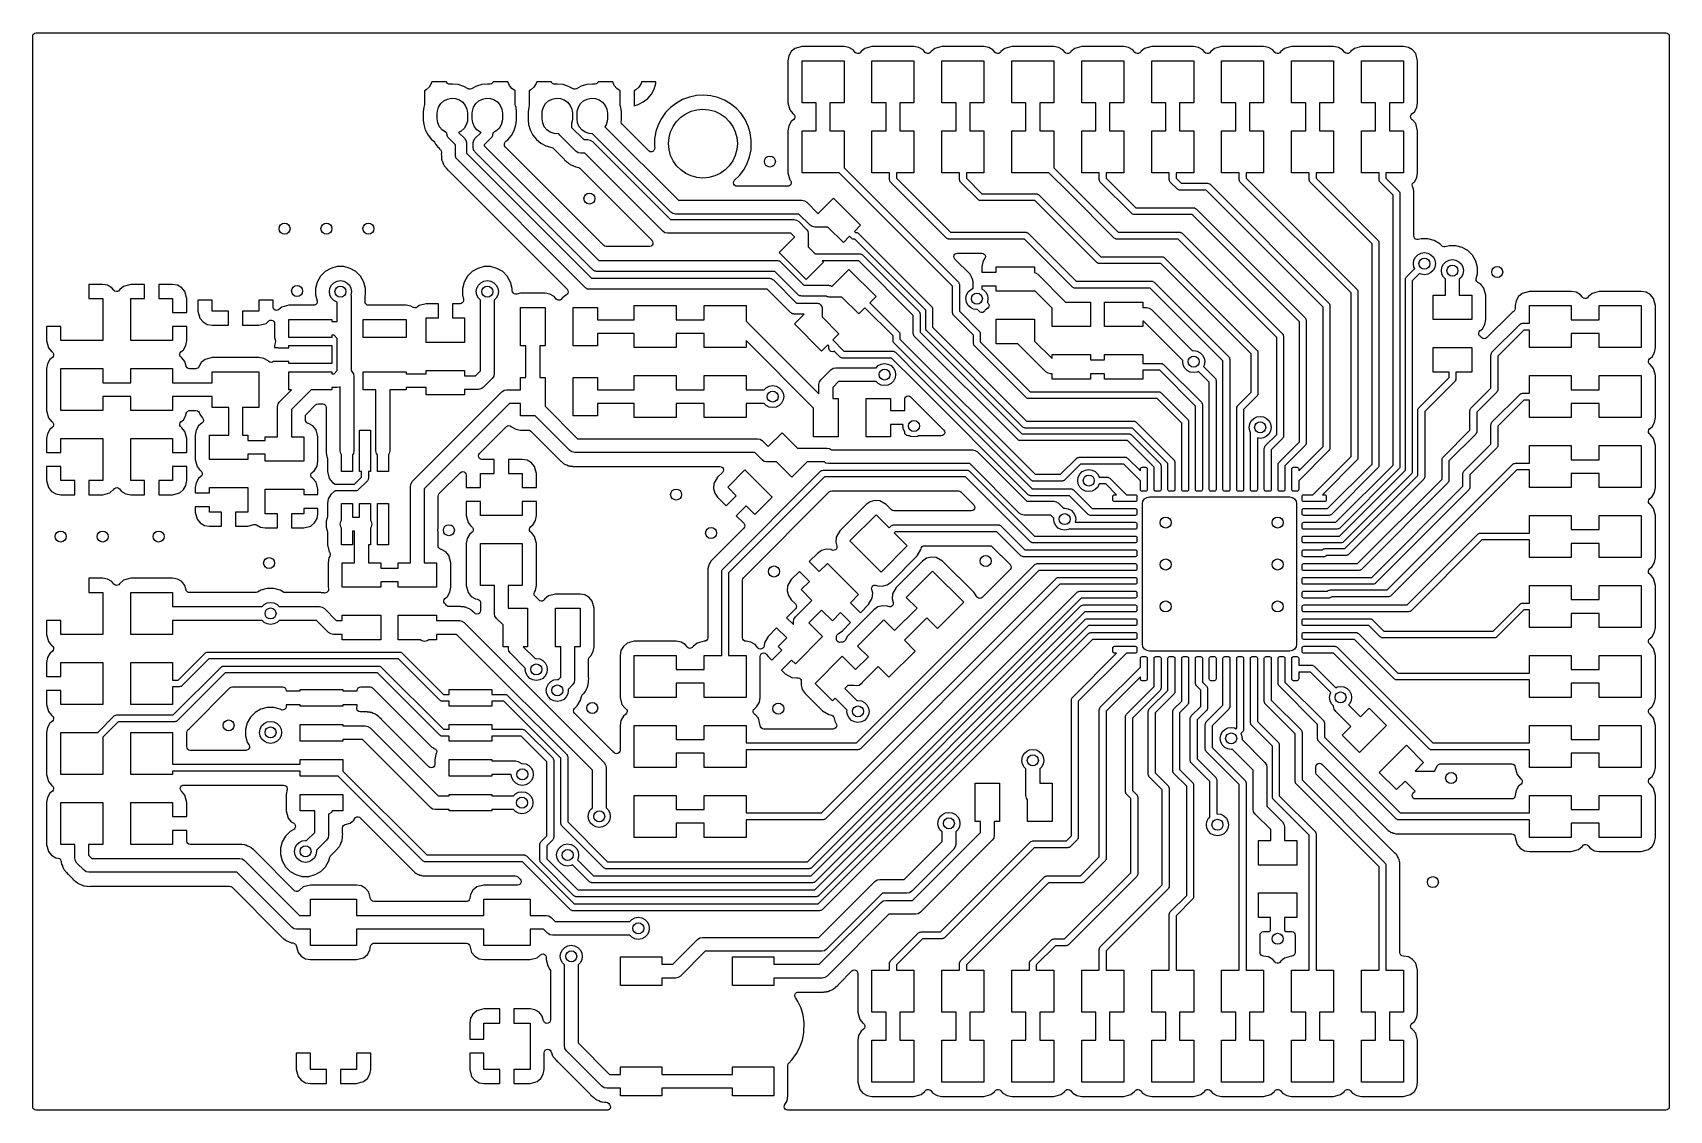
# Model space of a CAD drawing. Extents: x 6.22 to 8.56, y -5.56 to -4.02.
import ezdxf

# ---------------------------------------------------------------- set-up
doc = ezdxf.new("R2010")
doc.units = 0
doc.header["$MEASUREMENT"] = 0
doc.layers.add('BLACK', color=7, linetype='CONTINUOUS')

msp = doc.modelspace()

# ---------------------------------------------------------------- linework, layer by layer
at = {"layer": 'BLACK', "linetype": 'CONTINUOUS'}
for p, q in [((6.21996, -4.02496), (6.22034, -4.02305)), ((6.22034, -4.02305), (6.22143, -4.02143)), ((6.22143, -4.02143), (6.22305, -4.02034)), ((6.22305, -4.02034), (6.22496, -4.01996)), ((6.22496, -4.01996), (8.55504, -4.01996)), ((8.55504, -4.01996), (8.55695, -4.02034)), ((8.55695, -4.02034), (8.55857, -4.02143)), ((8.55857, -4.02143), (8.55966, -4.02305)), ((8.55966, -4.02305), (8.56004, -4.02496)), ((6.21996, -5.55504), (6.21996, -4.02496)), ((7.30447, -4.04697), (7.30095, -4.05307)), ((7.30986, -4.04245), (7.30447, -4.04697)), ((7.32001, -4.03973), (7.30986, -4.04245)), ((7.38, -4.03973), (7.32001, -4.03973)), ((7.38693, -4.04095), (7.38, -4.03973)), ((7.39303, -4.04447), (7.38693, -4.04095)), ((7.39607, -4.0481), (7.39303, -4.04447)), ((7.3974, -4.04922), (7.39607, -4.0481)), ((7.40423, -4.04739), (7.40295, -4.04885)), ((7.40447, -4.04697), (7.40423, -4.04739)), ((7.40986, -4.04245), (7.40447, -4.04697)), ((7.42001, -4.03973), (7.40986, -4.04245)), ((7.48, -4.03973), (7.42001, -4.03973)), ((7.48693, -4.04095), (7.48, -4.03973)), ((7.49303, -4.04447), (7.48693, -4.04095)), ((7.49607, -4.0481), (7.49303, -4.04447)), ((7.4974, -4.04922), (7.49607, -4.0481)), ((7.50423, -4.04739), (7.50295, -4.04885)), ((7.50447, -4.04697), (7.50423, -4.04739)), ((7.50986, -4.04245), (7.50447, -4.04697)), ((7.52001, -4.03973), (7.50986, -4.04245)), ((7.58, -4.03973), (7.52001, -4.03973)), ((7.58693, -4.04095), (7.58, -4.03973)), ((7.59303, -4.04447), (7.58693, -4.04095)), ((7.59607, -4.0481), (7.59303, -4.04447)), ((7.5974, -4.04922), (7.59607, -4.0481)), ((7.60423, -4.04739), (7.60295, -4.04885)), ((7.60447, -4.04697), (7.60423, -4.04739)), ((7.60986, -4.04245), (7.60447, -4.04697)), ((7.62001, -4.03973), (7.60986, -4.04245)), ((7.68, -4.03973), (7.62001, -4.03973)), ((7.68693, -4.04095), (7.68, -4.03973)), ((7.69303, -4.04447), (7.68693, -4.04095)), ((7.69607, -4.0481), (7.69303, -4.04447)), ((7.6974, -4.04922), (7.69607, -4.0481)), ((7.70423, -4.04739), (7.70295, -4.04885)), ((7.70447, -4.04697), (7.70423, -4.04739)), ((7.70986, -4.04245), (7.70447, -4.04697)), ((7.72001, -4.03973), (7.70986, -4.04245)), ((7.78, -4.03973), (7.72001, -4.03973)), ((7.78693, -4.04095), (7.78, -4.03973)), ((7.79303, -4.04447), (7.78693, -4.04095)), ((7.79607, -4.0481), (7.79303, -4.04447)), ((7.7974, -4.04922), (7.79607, -4.0481)), ((7.80423, -4.04739), (7.80295, -4.04885)), ((7.80447, -4.04697), (7.80423, -4.04739)), ((7.80986, -4.04245), (7.80447, -4.04697)), ((7.82001, -4.03973), (7.80986, -4.04245)), ((7.88, -4.03973), (7.82001, -4.03973)), ((7.88693, -4.04095), (7.88, -4.03973)), ((7.89303, -4.04447), (7.88693, -4.04095)), ((7.89607, -4.0481), (7.89303, -4.04447)), ((7.8974, -4.04922), (7.89607, -4.0481)), ((7.90423, -4.04739), (7.90295, -4.04885)), ((7.90447, -4.04697), (7.90423, -4.04739)), ((7.90986, -4.04245), (7.90447, -4.04697)), ((7.92001, -4.03973), (7.90986, -4.04245)), ((7.98, -4.03973), (7.92001, -4.03973)), ((7.98693, -4.04095), (7.98, -4.03973)), ((7.99303, -4.04447), (7.98693, -4.04095)), ((7.99607, -4.0481), (7.99303, -4.04447)), ((7.9974, -4.04922), (7.99607, -4.0481)), ((8.00423, -4.04739), (8.00295, -4.04885)), ((8.00447, -4.04697), (8.00423, -4.04739)), ((8.00986, -4.04245), (8.00447, -4.04697)), ((8.02001, -4.03973), (8.00986, -4.04245)), ((8.08, -4.03973), (8.02001, -4.03973)), ((8.08693, -4.04095), (8.08, -4.03973)), ((8.09303, -4.04447), (8.08693, -4.04095)), ((8.09607, -4.0481), (8.09303, -4.04447)), ((8.0974, -4.04922), (8.09607, -4.0481)), ((8.10423, -4.04739), (8.10295, -4.04885)), ((8.10447, -4.04697), (8.10423, -4.04739)), ((8.10986, -4.04245), (8.10447, -4.04697)), ((8.12001, -4.03973), (8.10986, -4.04245)), ((8.18, -4.03973), (8.12001, -4.03973)), ((8.18693, -4.04095), (8.18, -4.03973)), ((8.19303, -4.04447), (8.18693, -4.04095)), ((8.19755, -4.04986), (8.19303, -4.04447)), ((8.56004, -4.02496), (8.56004, -5.55504)), ((7.30095, -4.05307), (7.29973, -4.06)), ((7.29973, -4.06), (7.29973, -4.11999)), ((7.32, -4.12), (7.32, -4.06)), ((7.32, -4.06), (7.38, -4.06)), ((7.38, -4.06), (7.38, -4.12)), ((7.39925, -4.04984), (7.3974, -4.04922)), ((7.4012, -4.04972), (7.39925, -4.04984)), ((7.40295, -4.04885), (7.4012, -4.04972)), ((7.42, -4.12), (7.42, -4.06)), ((7.42, -4.06), (7.48, -4.06)), ((7.48, -4.06), (7.48, -4.12)), ((7.49925, -4.04984), (7.4974, -4.04922)), ((7.5012, -4.04972), (7.49925, -4.04984)), ((7.50295, -4.04885), (7.5012, -4.04972)), ((7.52, -4.12), (7.52, -4.06)), ((7.52, -4.06), (7.58, -4.06)), ((7.58, -4.06), (7.58, -4.12)), ((7.59925, -4.04984), (7.5974, -4.04922)), ((7.6012, -4.04972), (7.59925, -4.04984)), ((7.60295, -4.04885), (7.6012, -4.04972)), ((7.62, -4.12), (7.62, -4.06)), ((7.62, -4.06), (7.68, -4.06)), ((7.68, -4.06), (7.68, -4.12)), ((7.69925, -4.04984), (7.6974, -4.04922)), ((7.7012, -4.04972), (7.69925, -4.04984)), ((7.70295, -4.04885), (7.7012, -4.04972)), ((7.72, -4.12), (7.72, -4.06)), ((7.72, -4.06), (7.78, -4.06)), ((7.78, -4.06), (7.78, -4.12)), ((7.79925, -4.04984), (7.7974, -4.04922)), ((7.8012, -4.04972), (7.79925, -4.04984)), ((7.80295, -4.04885), (7.8012, -4.04972)), ((7.82, -4.12), (7.82, -4.06)), ((7.82, -4.06), (7.88, -4.06)), ((7.88, -4.06), (7.88, -4.12)), ((7.89925, -4.04984), (7.8974, -4.04922)), ((7.9012, -4.04972), (7.89925, -4.04984)), ((7.90295, -4.04885), (7.9012, -4.04972)), ((7.92, -4.12), (7.92, -4.06)), ((7.92, -4.06), (7.98, -4.06)), ((7.98, -4.06), (7.98, -4.12)), ((7.99925, -4.04984), (7.9974, -4.04922)), ((8.0012, -4.04972), (7.99925, -4.04984)), ((8.00295, -4.04885), (8.0012, -4.04972)), ((8.02, -4.12), (8.02, -4.06)), ((8.02, -4.06), (8.08, -4.06)), ((8.08, -4.06), (8.08, -4.12)), ((8.09925, -4.04984), (8.0974, -4.04922)), ((8.1012, -4.04972), (8.09925, -4.04984)), ((8.10295, -4.04885), (8.1012, -4.04972)), ((8.12, -4.12), (8.12, -4.06)), ((8.12, -4.06), (8.18, -4.06)), ((8.18, -4.06), (8.18, -4.12)), ((8.20027, -4.06001), (8.19755, -4.04986)), ((8.20027, -4.12), (8.20027, -4.06001)), ((6.78978, -4.09274), (6.78668, -4.09774)), ((6.79057, -4.09004), (6.78978, -4.09274)), ((6.81165, -4.09004), (6.79057, -4.09004)), ((6.81192, -4.09097), (6.81165, -4.09004)), ((6.81315, -4.09248), (6.81192, -4.09097)), ((6.81486, -4.09342), (6.81315, -4.09248)), ((6.8168, -4.09362), (6.81486, -4.09342)), ((6.82029, -4.0933), (6.8168, -4.09362)), ((6.82841, -4.09416), (6.82029, -4.0933)), ((6.8362, -4.09657), (6.82841, -4.09416)), ((6.86216, -4.09404), (6.85434, -4.09635)), ((6.87029, -4.0933), (6.86216, -4.09404)), ((6.8731, -4.0936), (6.87029, -4.0933)), ((6.87411, -4.0936), (6.8731, -4.0936)), ((6.87598, -4.09304), (6.87411, -4.0936)), ((6.87748, -4.0918), (6.87598, -4.09304)), ((6.8784, -4.09008), (6.87748, -4.0918)), ((6.87841, -4.09004), (6.8784, -4.09008)), ((6.89926, -4.09004), (6.87841, -4.09004)), ((6.90148, -4.09515), (6.89926, -4.09004)), ((6.93978, -4.09274), (6.93668, -4.09774)), ((6.94057, -4.09004), (6.93978, -4.09274)), ((6.96165, -4.09004), (6.94057, -4.09004)), ((6.96192, -4.09097), (6.96165, -4.09004)), ((6.96315, -4.09248), (6.96192, -4.09097)), ((6.96486, -4.09342), (6.96315, -4.09248)), ((6.9668, -4.09362), (6.96486, -4.09342)), ((6.97029, -4.0933), (6.9668, -4.09362)), ((6.97841, -4.09416), (6.97029, -4.0933)), ((6.9862, -4.09657), (6.97841, -4.09416)), ((7.01216, -4.09404), (7.00434, -4.09635)), ((7.02029, -4.0933), (7.01216, -4.09404)), ((7.0231, -4.0936), (7.02029, -4.0933)), ((7.02411, -4.0936), (7.0231, -4.0936)), ((7.02598, -4.09304), (7.02411, -4.0936)), ((7.02748, -4.0918), (7.02598, -4.09304)), ((7.0284, -4.09008), (7.02748, -4.0918)), ((7.02841, -4.09004), (7.0284, -4.09008)), ((7.04927, -4.09004), (7.02841, -4.09004)), ((7.05148, -4.09515), (7.04927, -4.09004)), ((7.08978, -4.09274), (7.08668, -4.09774)), ((7.09057, -4.09004), (7.08978, -4.09274)), ((7.11117, -4.09004), (7.09057, -4.09004)), ((7.10843, -4.10041), (7.1109, -4.09263)), ((7.1109, -4.09263), (7.11117, -4.09004)), ((6.78236, -4.10172), (6.78004, -4.1029)), ((6.78004, -4.1029), (6.78004, -4.12268)), ((6.78668, -4.09774), (6.78236, -4.10172)), ((6.80332, -4.12132), (6.80764, -4.11734)), ((6.80764, -4.11734), (6.81288, -4.11467)), ((6.81288, -4.11467), (6.81864, -4.11351)), ((6.81864, -4.11351), (6.8245, -4.11394)), ((6.8245, -4.11394), (6.83003, -4.11593)), ((6.83003, -4.11593), (6.83482, -4.11933)), ((6.84257, -4.10001), (6.8362, -4.09657)), ((6.84345, -4.10038), (6.84257, -4.10001)), ((6.84539, -4.10059), (6.84345, -4.10038)), ((6.84726, -4.10004), (6.84539, -4.10059)), ((6.85434, -4.09635), (6.84726, -4.10004)), ((6.85332, -4.12132), (6.85764, -4.11734)), ((6.85764, -4.11734), (6.86288, -4.11467)), ((6.86288, -4.11467), (6.86864, -4.11351)), ((6.86864, -4.11351), (6.8745, -4.11394)), ((6.8745, -4.11394), (6.88003, -4.11593)), ((6.88003, -4.11593), (6.88482, -4.11933)), ((6.90518, -4.09972), (6.90148, -4.09515)), ((6.90996, -4.10312), (6.90518, -4.09972)), ((6.90996, -4.12275), (6.90996, -4.10312)), ((6.93236, -4.10172), (6.93004, -4.1029)), ((6.93004, -4.1029), (6.93004, -4.12268)), ((6.93668, -4.09774), (6.93236, -4.10172)), ((6.95332, -4.12132), (6.95764, -4.11734)), ((6.95764, -4.11734), (6.96288, -4.11467)), ((6.96288, -4.11467), (6.96864, -4.11351)), ((6.96864, -4.11351), (6.9745, -4.11394)), ((6.9745, -4.11394), (6.98003, -4.11593)), ((6.98003, -4.11593), (6.98482, -4.11933)), ((6.99257, -4.10001), (6.9862, -4.09657)), ((6.99345, -4.10038), (6.99257, -4.10001)), ((6.99539, -4.10059), (6.99345, -4.10038)), ((6.99726, -4.10004), (6.99539, -4.10059)), ((7.00434, -4.09635), (6.99726, -4.10004)), ((7.00332, -4.12132), (7.00764, -4.11734)), ((7.00764, -4.11734), (7.01288, -4.11467)), ((7.01288, -4.11467), (7.01864, -4.11351)), ((7.01864, -4.11351), (7.0245, -4.11394)), ((7.0245, -4.11394), (7.03003, -4.11593)), ((7.03003, -4.11593), (7.03482, -4.11933)), ((7.05518, -4.09972), (7.05148, -4.09515)), ((7.05996, -4.10312), (7.05518, -4.09972)), ((7.05996, -4.12275), (7.05996, -4.10312)), ((7.08236, -4.10172), (7.08004, -4.1029)), ((7.08004, -4.1029), (7.08004, -4.12436)), ((7.08668, -4.09774), (7.08236, -4.10172)), ((7.0929, -4.11893), (7.09926, -4.11381)), ((7.09926, -4.11381), (7.1045, -4.10756)), ((7.1045, -4.10756), (7.10843, -4.10041)), ((7.14928, -4.1154), (7.14028, -4.12038)), ((7.15891, -4.11181), (7.14928, -4.1154)), ((7.16897, -4.10968), (7.15891, -4.11181)), ((7.17924, -4.10906), (7.16897, -4.10968)), ((7.18948, -4.10997), (7.17924, -4.10906)), ((7.19947, -4.11238), (7.18948, -4.10997)), ((7.209, -4.11624), (7.19947, -4.11238)), ((7.21786, -4.12146), (7.209, -4.11624)), ((6.7791, -4.12642), (6.77839, -4.1332)), ((6.77839, -4.1332), (6.77839, -4.14505)), ((6.77981, -4.1242), (6.7791, -4.12642)), ((6.78004, -4.12268), (6.77981, -4.1242)), ((6.79835, -4.13512), (6.79858, -4.13195)), ((6.79835, -4.14299), (6.79835, -4.13512)), ((6.79858, -4.13195), (6.80022, -4.12631)), ((6.80022, -4.12631), (6.80332, -4.12132)), ((6.83482, -4.11933), (6.83852, -4.1239)), ((6.83852, -4.1239), (6.84086, -4.1293)), ((6.84086, -4.1293), (6.84165, -4.13512)), ((6.84165, -4.13512), (6.84165, -4.14299)), ((6.84835, -4.13512), (6.84858, -4.13195)), ((6.84835, -4.14299), (6.84835, -4.13512)), ((6.84858, -4.13195), (6.85022, -4.12631)), ((6.85022, -4.12631), (6.85332, -4.12132)), ((6.88482, -4.11933), (6.88852, -4.1239)), ((6.88852, -4.1239), (6.89086, -4.1293)), ((6.89086, -4.1293), (6.89165, -4.13512)), ((6.89165, -4.13512), (6.89165, -4.14299)), ((6.91017, -4.1242), (6.90996, -4.12275)), ((6.91102, -4.127), (6.91017, -4.1242)), ((6.91161, -4.13306), (6.91102, -4.127)), ((6.91161, -4.14491), (6.91161, -4.13306)), ((6.9291, -4.12642), (6.92839, -4.1332)), ((6.92839, -4.1332), (6.92839, -4.14505)), ((6.92981, -4.1242), (6.9291, -4.12642)), ((6.93004, -4.12268), (6.92981, -4.1242)), ((6.94835, -4.13512), (6.94858, -4.13195)), ((6.94835, -4.14299), (6.94835, -4.13512)), ((6.94858, -4.13195), (6.95022, -4.12631)), ((6.95022, -4.12631), (6.95332, -4.12132)), ((6.98482, -4.11933), (6.98852, -4.1239)), ((6.98852, -4.1239), (6.99086, -4.1293)), ((6.99086, -4.1293), (6.99165, -4.13512)), ((6.99165, -4.13512), (6.99165, -4.14299)), ((6.99835, -4.13512), (6.99858, -4.13195)), ((6.99835, -4.14299), (6.99835, -4.13512)), ((6.99858, -4.13195), (7.00022, -4.12631)), ((7.00022, -4.12631), (7.00332, -4.12132)), ((7.03482, -4.11933), (7.03852, -4.1239)), ((7.03852, -4.1239), (7.04086, -4.1293)), ((7.04086, -4.1293), (7.04165, -4.13512)), ((7.04165, -4.13512), (7.04165, -4.14299)), ((7.06017, -4.1242), (7.05996, -4.12275)), ((7.06022, -4.12436), (7.06017, -4.1242)), ((7.06102, -4.127), (7.06022, -4.12436)), ((7.06161, -4.13306), (7.06102, -4.127)), ((7.06161, -4.14491), (7.06161, -4.13306)), ((7.08004, -4.12436), (7.08566, -4.12271)), ((7.08566, -4.12271), (7.0929, -4.11893)), ((7.12497, -4.13402), (7.119, -4.14239)), ((7.13212, -4.12663), (7.12497, -4.13402)), ((7.14028, -4.12038), (7.13212, -4.12663)), ((7.14057, -4.14679), (7.14663, -4.14073)), ((7.14663, -4.14073), (7.15366, -4.13581)), ((7.15366, -4.13581), (7.16144, -4.13218)), ((7.16144, -4.13218), (7.16972, -4.12996)), ((7.16972, -4.12996), (7.17827, -4.12921)), ((7.17827, -4.12921), (7.18681, -4.12996)), ((7.18681, -4.12996), (7.1951, -4.13218)), ((7.1951, -4.13218), (7.20287, -4.13581)), ((7.20287, -4.13581), (7.2099, -4.14073)), ((7.2099, -4.14073), (7.21597, -4.14679)), ((7.22584, -4.12794), (7.21786, -4.12146)), ((7.23278, -4.13553), (7.22584, -4.12794)), ((7.23852, -4.14406), (7.23278, -4.13553)), ((7.29973, -4.11999), (7.30245, -4.13014)), ((7.30245, -4.13014), (7.30697, -4.13553)), ((7.30697, -4.13553), (7.30739, -4.13577)), ((7.30739, -4.13577), (7.30885, -4.13705)), ((7.30885, -4.13705), (7.30972, -4.1388)), ((7.30984, -4.14075), (7.30922, -4.1426)), ((7.30972, -4.1388), (7.30984, -4.14075)), ((7.34016, -4.12), (7.32, -4.12)), ((7.34016, -4.16), (7.34016, -4.12)), ((7.38, -4.12), (7.35984, -4.12)), ((7.35984, -4.12), (7.35984, -4.16)), ((7.44016, -4.12), (7.42, -4.12)), ((7.44016, -4.16), (7.44016, -4.12)), ((7.48, -4.12), (7.45984, -4.12)), ((7.45984, -4.12), (7.45984, -4.16)), ((7.54016, -4.12), (7.52, -4.12)), ((7.54016, -4.16), (7.54016, -4.12)), ((7.58, -4.12), (7.55984, -4.12)), ((7.55984, -4.12), (7.55984, -4.16)), ((7.64016, -4.12), (7.62, -4.12)), ((7.64016, -4.16), (7.64016, -4.12)), ((7.68, -4.12), (7.65984, -4.12)), ((7.65984, -4.12), (7.65984, -4.16)), ((7.74016, -4.12), (7.72, -4.12)), ((7.74016, -4.16), (7.74016, -4.12)), ((7.78, -4.12), (7.75984, -4.12)), ((7.75984, -4.12), (7.75984, -4.16)), ((7.84016, -4.12), (7.82, -4.12)), ((7.84016, -4.16), (7.84016, -4.12)), ((7.88, -4.12), (7.85984, -4.12)), ((7.85984, -4.12), (7.85984, -4.16)), ((7.94016, -4.12), (7.92, -4.12)), ((7.94016, -4.16), (7.94016, -4.12)), ((7.98, -4.12), (7.95984, -4.12)), ((7.95984, -4.12), (7.95984, -4.16)), ((8.04016, -4.12), (8.02, -4.12)), ((8.04016, -4.16), (8.04016, -4.12)), ((8.08, -4.12), (8.05984, -4.12)), ((8.05984, -4.12), (8.05984, -4.16)), ((8.14016, -4.12), (8.12, -4.12)), ((8.14016, -4.16), (8.14016, -4.12)), ((8.18, -4.12), (8.15984, -4.12)), ((8.15984, -4.12), (8.15984, -4.16)), ((8.19016, -4.13925), (8.19078, -4.1374)), ((8.19028, -4.1412), (8.19016, -4.13925)), ((8.19115, -4.14295), (8.19028, -4.1412)), ((8.19078, -4.1374), (8.1919, -4.13607)), ((8.1919, -4.13607), (8.19553, -4.13303)), ((8.19553, -4.13303), (8.19905, -4.12693)), ((8.19905, -4.12693), (8.20027, -4.12)), ((6.77839, -4.14505), (6.77898, -4.15111)), ((6.77898, -4.15111), (6.78134, -4.15893)), ((6.78134, -4.15893), (6.78517, -4.16613)), ((6.79914, -4.14882), (6.79835, -4.14299)), ((6.80148, -4.15421), (6.79914, -4.14882)), ((6.80518, -4.15878), (6.80148, -4.15421)), ((6.80997, -4.16218), (6.80518, -4.15878)), ((6.81213, -4.16296), (6.80997, -4.16218)), ((6.81213, -4.16465), (6.81213, -4.16296)), ((6.81242, -4.16593), (6.81213, -4.16465)), ((6.83236, -4.16077), (6.82898, -4.16249)), ((6.82898, -4.16249), (6.83778, -4.17129)), ((6.83668, -4.15679), (6.83236, -4.16077)), ((6.83978, -4.1518), (6.83668, -4.15679)), ((6.84142, -4.14616), (6.83978, -4.1518)), ((6.84165, -4.14299), (6.84142, -4.14616)), ((6.84914, -4.14882), (6.84835, -4.14299)), ((6.85148, -4.15421), (6.84914, -4.14882)), ((6.85518, -4.15878), (6.85148, -4.15421)), ((6.85223, -4.17128), (6.86097, -4.16254)), ((6.85997, -4.16218), (6.85518, -4.15878)), ((6.86097, -4.16254), (6.85997, -4.16218)), ((6.87787, -4.16466), (6.87758, -4.16594)), ((6.88236, -4.16077), (6.87787, -4.16306)), ((6.87787, -4.16306), (6.87787, -4.16466)), ((6.88668, -4.15679), (6.88236, -4.16077)), ((6.88978, -4.1518), (6.88668, -4.15679)), ((6.89142, -4.14616), (6.88978, -4.1518)), ((6.89165, -4.14299), (6.89142, -4.14616)), ((6.9045, -4.16662), (6.90843, -4.15947)), ((6.90843, -4.15947), (6.9109, -4.15169)), ((6.9109, -4.15169), (6.91161, -4.14491)), ((6.92839, -4.14505), (6.92898, -4.15111)), ((6.92898, -4.15111), (6.93134, -4.15893)), ((6.93134, -4.15893), (6.93517, -4.16613)), ((6.94914, -4.14882), (6.94835, -4.14299)), ((6.95148, -4.15421), (6.94914, -4.14882)), ((6.95518, -4.15878), (6.95148, -4.15421)), ((6.95997, -4.16218), (6.95518, -4.15878)), ((6.9655, -4.16417), (6.95997, -4.16218)), ((6.97136, -4.1646), (6.9655, -4.16417)), ((6.97242, -4.16439), (6.97136, -4.1646)), ((6.97367, -4.16626), (6.97242, -4.16439)), ((6.99142, -4.14616), (6.99044, -4.14953)), ((6.99044, -4.14953), (6.99047, -4.14968)), ((6.99047, -4.14968), (6.99047, -4.14968)), ((6.99047, -4.14968), (6.99047, -4.15522)), ((6.99047, -4.15522), (7.00777, -4.17252)), ((6.99165, -4.14299), (6.99142, -4.14616)), ((6.99914, -4.14882), (6.99835, -4.14299)), ((7.00148, -4.15421), (6.99914, -4.14882)), ((7.00518, -4.15878), (7.00148, -4.15421)), ((7.00997, -4.16218), (7.00518, -4.15878)), ((7.0155, -4.16417), (7.00997, -4.16218)), ((7.02054, -4.16454), (7.0155, -4.16417)), ((7.13218, -4.27618), (7.02054, -4.16454)), ((7.03978, -4.1518), (7.0382, -4.15436)), ((7.0382, -4.15436), (7.14322, -4.25938)), ((7.04142, -4.14616), (7.03978, -4.1518)), ((7.04165, -4.14299), (7.04142, -4.14616)), ((7.06139, -4.14726), (7.06142, -4.14673)), ((7.06178, -4.14917), (7.06139, -4.14726)), ((7.06142, -4.14673), (7.06161, -4.14491)), ((7.06286, -4.15079), (7.06178, -4.14917)), ((7.10084, -4.18877), (7.06286, -4.15079)), ((7.11105, -4.16129), (7.10926, -4.17141)), ((7.11432, -4.15154), (7.11105, -4.16129)), ((7.119, -4.14239), (7.11432, -4.15154)), ((7.1298, -4.16988), (7.13202, -4.16159)), ((7.13202, -4.16159), (7.13565, -4.15382)), ((7.13565, -4.15382), (7.14057, -4.14679)), ((7.21597, -4.14679), (7.22089, -4.15382)), ((7.22089, -4.15382), (7.22451, -4.16159)), ((7.22451, -4.16159), (7.22673, -4.16988)), ((7.24294, -4.15334), (7.23852, -4.14406)), ((7.24594, -4.16318), (7.24294, -4.15334)), ((7.24745, -4.17334), (7.24594, -4.16318)), ((7.30095, -4.15307), (7.29973, -4.16)), ((7.29973, -4.16), (7.29973, -4.21999)), ((7.30447, -4.14697), (7.30095, -4.15307)), ((7.3081, -4.14393), (7.30447, -4.14697)), ((7.30922, -4.1426), (7.3081, -4.14393)), ((7.32, -4.22), (7.32, -4.16)), ((7.32, -4.16), (7.34016, -4.16)), ((7.35984, -4.16), (7.38, -4.16)), ((7.38, -4.16), (7.38, -4.21304)), ((7.42, -4.22), (7.42, -4.16)), ((7.42, -4.16), (7.44016, -4.16)), ((7.45984, -4.16), (7.48, -4.16)), ((7.48, -4.16), (7.48, -4.22)), ((7.52, -4.22), (7.52, -4.16)), ((7.52, -4.16), (7.54016, -4.16)), ((7.55984, -4.16), (7.58, -4.16)), ((7.58, -4.16), (7.58, -4.22)), ((7.62, -4.22), (7.62, -4.16)), ((7.62, -4.16), (7.64016, -4.16)), ((7.65984, -4.16), (7.68, -4.16)), ((7.68, -4.16), (7.68, -4.21304)), ((7.72, -4.22), (7.72, -4.16)), ((7.72, -4.16), (7.74016, -4.16)), ((7.75984, -4.16), (7.78, -4.16)), ((7.78, -4.16), (7.78, -4.22)), ((7.82, -4.22), (7.82, -4.16)), ((7.82, -4.16), (7.84016, -4.16)), ((7.85984, -4.16), (7.88, -4.16)), ((7.88, -4.16), (7.88, -4.22)), ((7.92, -4.22), (7.92, -4.16)), ((7.92, -4.16), (7.94016, -4.16)), ((7.95984, -4.16), (7.98, -4.16)), ((7.98, -4.16), (7.98, -4.22)), ((8.02, -4.22), (8.02, -4.16)), ((8.02, -4.16), (8.04016, -4.16)), ((8.05984, -4.16), (8.08, -4.16)), ((8.08, -4.16), (8.08, -4.22)), ((8.12, -4.22), (8.12, -4.16)), ((8.12, -4.16), (8.14016, -4.16)), ((8.15984, -4.16), (8.18, -4.16)), ((8.18, -4.16), (8.18, -4.22)), ((8.19261, -4.14423), (8.19115, -4.14295)), ((8.19303, -4.14447), (8.19261, -4.14423)), ((8.19755, -4.14986), (8.19303, -4.14447)), ((8.20027, -4.16001), (8.19755, -4.14986)), ((8.20027, -4.22), (8.20027, -4.16001)), ((6.78517, -4.16613), (6.79033, -4.17246)), ((6.79033, -4.17246), (6.79341, -4.175)), ((6.79341, -4.175), (6.79464, -4.17651)), ((6.79464, -4.17651), (6.79492, -4.17716)), ((6.79492, -4.17716), (6.79517, -4.17785)), ((6.79517, -4.17785), (6.79551, -4.17831)), ((6.79551, -4.17831), (6.79604, -4.17921)), ((6.79604, -4.17921), (6.79631, -4.1798)), ((6.79631, -4.1798), (6.79834, -4.18215)), ((6.79834, -4.18215), (6.79857, -4.18244)), ((6.79857, -4.18244), (6.79896, -4.18297)), ((6.79896, -4.18297), (6.79944, -4.18344)), ((6.79944, -4.18344), (6.79969, -4.18372)), ((6.79969, -4.18372), (6.80151, -4.18584)), ((6.80151, -4.18584), (6.80196, -4.18613)), ((6.80196, -4.18613), (6.80278, -4.18679)), ((6.80278, -4.18679), (6.80291, -4.18692)), ((6.80291, -4.18692), (6.80399, -4.18854)), ((6.80399, -4.18854), (6.80437, -4.19045)), ((6.81256, -4.16724), (6.81242, -4.16593)), ((6.8128, -4.16762), (6.81256, -4.16724)), ((6.8129, -4.16806), (6.8128, -4.16762)), ((6.81372, -4.16909), (6.8129, -4.16806)), ((6.81442, -4.1702), (6.81372, -4.16909)), ((6.82433, -4.18011), (6.81442, -4.1702)), ((6.82433, -4.1953), (6.82433, -4.18011)), ((6.83778, -4.17129), (6.83848, -4.17241)), ((6.83848, -4.17241), (6.8393, -4.17344)), ((6.8393, -4.17344), (6.8394, -4.17388)), ((6.8394, -4.17388), (6.83964, -4.17426)), ((6.83964, -4.17426), (6.83979, -4.17557)), ((6.83979, -4.17557), (6.84008, -4.17685)), ((6.84008, -4.17685), (6.84008, -4.19204)), ((6.84992, -4.17684), (6.85022, -4.17555)), ((6.84992, -4.1847), (6.84992, -4.17684)), ((6.85021, -4.18598), (6.84992, -4.1847)), ((6.85036, -4.18729), (6.85021, -4.18598)), ((6.85022, -4.17555), (6.85036, -4.17425)), ((6.85036, -4.17425), (6.8506, -4.17386)), ((6.8506, -4.18767), (6.85036, -4.18729)), ((6.8506, -4.17386), (6.85071, -4.17342)), ((6.8507, -4.18811), (6.8506, -4.18767)), ((6.85152, -4.18914), (6.8507, -4.18811)), ((6.85071, -4.17342), (6.85153, -4.1724)), ((6.85153, -4.1724), (6.85223, -4.17128)), ((6.87557, -4.17021), (6.86567, -4.18011)), ((6.86567, -4.18011), (6.86567, -4.18144)), ((6.86567, -4.18144), (7.02956, -4.34533)), ((6.87627, -4.1691), (6.87557, -4.17021)), ((6.87709, -4.16807), (6.87627, -4.1691)), ((6.87719, -4.16763), (6.87709, -4.16807)), ((6.87743, -4.16725), (6.87719, -4.16763)), ((6.87758, -4.16594), (6.87743, -4.16725)), ((6.89437, -4.17984), (6.89469, -4.17809)), ((6.89475, -4.18175), (6.89437, -4.17984)), ((6.89469, -4.17809), (6.89504, -4.17716)), ((6.89584, -4.18338), (6.89475, -4.18175)), ((6.89504, -4.17716), (6.89607, -4.1755)), ((7.03636, -4.32391), (6.89584, -4.18338)), ((6.89607, -4.1755), (6.89659, -4.17501)), ((6.89659, -4.17501), (6.89926, -4.17287)), ((6.89926, -4.17287), (6.9045, -4.16662)), ((6.93517, -4.16613), (6.94033, -4.17246)), ((6.94033, -4.17246), (6.94662, -4.17766)), ((6.94662, -4.17766), (6.9538, -4.18154)), ((6.9538, -4.18154), (6.96206, -4.1841)), ((6.96206, -4.1841), (6.96206, -4.18411)), ((6.96206, -4.18411), (6.96342, -4.18453)), ((6.96342, -4.18453), (6.96457, -4.18539)), ((6.96457, -4.18539), (6.97986, -4.20068)), ((6.99673, -4.18932), (6.97367, -4.16626)), ((7.00777, -4.17252), (7.01331, -4.17252)), ((7.01331, -4.17252), (7.01707, -4.17327)), ((7.01707, -4.17327), (7.02027, -4.1754)), ((7.02027, -4.1754), (7.1318, -4.28694)), ((7.10831, -4.18832), (7.10683, -4.18959)), ((7.10919, -4.18657), (7.10831, -4.18832)), ((7.10926, -4.17141), (7.10898, -4.18169)), ((7.10898, -4.18169), (7.10934, -4.18463)), ((7.10934, -4.18463), (7.10919, -4.18657)), ((7.12906, -4.17843), (7.1298, -4.16988)), ((7.1298, -4.18697), (7.12906, -4.17843)), ((7.13202, -4.19526), (7.1298, -4.18697)), ((7.22673, -4.18697), (7.22451, -4.19526)), ((7.22673, -4.16988), (7.22748, -4.17843)), ((7.22748, -4.17843), (7.22673, -4.18697)), ((7.24501, -4.19731), (7.24707, -4.18724)), ((7.24707, -4.18724), (7.24745, -4.17334)), ((6.80425, -4.19273), (6.80417, -4.19304)), ((6.80417, -4.19304), (6.80436, -4.19604)), ((6.80437, -4.19162), (6.80425, -4.19273)), ((6.80436, -4.19604), (6.80437, -4.19635)), ((6.80437, -4.19045), (6.80437, -4.19162)), ((6.80437, -4.19635), (6.80437, -4.1973)), ((6.80437, -4.1973), (6.80446, -4.19794)), ((6.80446, -4.19794), (6.8045, -4.19834)), ((6.8045, -4.19834), (6.80467, -4.201)), ((6.80467, -4.201), (6.80488, -4.20159)), ((6.80488, -4.20159), (6.80513, -4.20258)), ((6.80513, -4.20258), (6.80521, -4.20319)), ((6.80521, -4.20319), (6.80632, -4.20562)), ((6.80632, -4.20562), (6.80647, -4.20599)), ((6.80647, -4.20599), (6.80738, -4.2085)), ((6.80738, -4.2085), (6.80772, -4.20896)), ((6.80772, -4.20896), (6.80825, -4.20987)), ((6.80825, -4.20987), (6.80851, -4.21045)), ((6.80851, -4.21045), (6.81054, -4.2128)), ((6.82462, -4.19658), (6.82433, -4.1953)), ((6.82477, -4.19789), (6.82462, -4.19658)), ((6.82501, -4.19827), (6.82477, -4.19789)), ((6.82511, -4.19871), (6.82501, -4.19827)), ((6.82593, -4.19974), (6.82511, -4.19871)), ((6.82663, -4.20086), (6.82593, -4.19974)), ((7.01013, -4.38436), (6.82663, -4.20086)), ((6.84008, -4.19204), (7.01896, -4.37092)), ((6.85222, -4.19026), (6.85152, -4.18914)), ((7.02073, -4.35877), (6.85222, -4.19026)), ((6.97986, -4.20068), (6.98055, -4.20155)), ((6.98055, -4.20155), (6.98076, -4.20188)), ((6.98076, -4.20188), (6.98318, -4.20401)), ((6.98318, -4.20401), (6.98341, -4.20423)), ((6.98341, -4.20423), (6.98413, -4.20495)), ((6.98413, -4.20495), (6.9847, -4.20537)), ((6.9847, -4.20537), (6.98501, -4.20563)), ((6.98501, -4.20563), (6.98716, -4.20753)), ((6.98716, -4.20753), (6.9878, -4.20783)), ((6.9878, -4.20783), (6.98867, -4.20835)), ((6.98867, -4.20835), (6.98923, -4.20877)), ((6.98923, -4.20877), (6.99192, -4.20978)), ((6.99192, -4.20978), (6.99229, -4.20994)), ((6.99229, -4.20994), (6.99489, -4.21116)), ((6.99489, -4.21116), (6.99553, -4.21125)), ((6.99553, -4.21125), (6.99655, -4.21152)), ((6.99655, -4.21152), (6.99723, -4.21177)), ((6.99993, -4.19146), (6.99673, -4.18932)), ((6.99673, -4.18932), (6.99673, -4.18932)), ((6.99723, -4.21177), (6.99898, -4.2119)), ((6.99898, -4.2119), (7.00086, -4.21242)), ((7.00369, -4.19221), (6.99993, -4.19146)), ((7.00923, -4.19221), (7.00369, -4.19221)), ((7.12076, -4.30374), (7.00923, -4.19221)), ((7.10129, -4.18917), (7.10084, -4.18877)), ((7.10303, -4.19005), (7.10129, -4.18917)), ((7.10498, -4.1902), (7.10303, -4.19005)), ((7.10683, -4.18959), (7.10498, -4.1902)), ((7.13565, -4.20303), (7.13202, -4.19526)), ((7.14057, -4.21006), (7.13565, -4.20303)), ((7.14663, -4.21612), (7.14057, -4.21006)), ((7.21597, -4.21006), (7.2099, -4.21612)), ((7.22089, -4.20303), (7.21597, -4.21006)), ((7.22451, -4.19526), (7.22089, -4.20303)), ((7.23658, -4.216), (7.24149, -4.20697)), ((7.24149, -4.20697), (7.24501, -4.19731)), ((6.81054, -4.2128), (6.81077, -4.21309)), ((6.81077, -4.21309), (6.81117, -4.21363)), ((6.81117, -4.21363), (6.81164, -4.2141)), ((6.81164, -4.2141), (6.81189, -4.21437)), ((6.81189, -4.21437), (6.81372, -4.21649)), ((6.81372, -4.21649), (6.81416, -4.21678)), ((6.81416, -4.21678), (6.81498, -4.21744)), ((6.81498, -4.21744), (6.98423, -4.38668)), ((7.00086, -4.21242), (7.00215, -4.21335)), ((7.00215, -4.21335), (7.10389, -4.3151)), ((7.15366, -4.22104), (7.14663, -4.21612)), ((7.16144, -4.22467), (7.15366, -4.22104)), ((7.16972, -4.22689), (7.16144, -4.22467)), ((7.17827, -4.22764), (7.16972, -4.22689)), ((7.18681, -4.22689), (7.17827, -4.22764)), ((7.1951, -4.22467), (7.18681, -4.22689)), ((7.20287, -4.22104), (7.1951, -4.22467)), ((7.2099, -4.21612), (7.20287, -4.22104)), ((7.22211, -4.23442), (7.22249, -4.2325)), ((7.22249, -4.23633), (7.22211, -4.23442)), ((7.22249, -4.2325), (7.22361, -4.23085)), ((7.22361, -4.23085), (7.23038, -4.22421)), ((7.23038, -4.22421), (7.23658, -4.216)), ((7.29973, -4.21999), (7.30245, -4.23014)), ((7.30245, -4.23014), (7.30334, -4.2312)), ((7.30334, -4.2312), (7.30428, -4.23291)), ((7.30449, -4.23485), (7.30395, -4.23673)), ((7.30428, -4.23291), (7.30449, -4.23485)), ((7.37304, -4.22), (7.32, -4.22)), ((7.53508, -4.38204), (7.37304, -4.22)), ((7.38, -4.21304), (7.54348, -4.37652)), ((7.44508, -4.22), (7.42, -4.22)), ((7.44508, -4.22984), (7.44508, -4.22)), ((7.44542, -4.23101), (7.44508, -4.22984)), ((7.44568, -4.23219), (7.44542, -4.23101)), ((7.44583, -4.23239), (7.44568, -4.23219)), ((7.44586, -4.2325), (7.44583, -4.23239)), ((7.446, -4.23262), (7.44586, -4.2325)), ((7.44652, -4.23332), (7.446, -4.23262)), ((7.52668, -4.31348), (7.44652, -4.23332)), ((7.48, -4.22), (7.45492, -4.22)), ((7.45492, -4.22), (7.45492, -4.2278)), ((7.45492, -4.2278), (7.5322, -4.30508)), ((7.54508, -4.22), (7.52, -4.22)), ((7.54508, -4.22984), (7.54508, -4.22)), ((7.54542, -4.23101), (7.54508, -4.22984)), ((7.54568, -4.23219), (7.54542, -4.23101)), ((7.54583, -4.23239), (7.54568, -4.23219)), ((7.54586, -4.2325), (7.54583, -4.23239)), ((7.546, -4.23262), (7.54586, -4.2325)), ((7.54652, -4.23332), (7.546, -4.23262)), ((7.57168, -4.25848), (7.54652, -4.23332)), ((7.58, -4.22), (7.55492, -4.22)), ((7.55492, -4.22), (7.55492, -4.2278)), ((7.55492, -4.2278), (7.5772, -4.25008)), ((7.67304, -4.22), (7.62, -4.22)), ((7.70152, -4.24848), (7.67304, -4.22)), ((7.68, -4.21304), (7.70848, -4.24152)), ((7.74508, -4.22), (7.72, -4.22)), ((7.74508, -4.22984), (7.74508, -4.22)), ((7.74542, -4.23101), (7.74508, -4.22984)), ((7.74568, -4.23219), (7.74542, -4.23101)), ((7.74583, -4.23239), (7.74568, -4.23219)), ((7.74586, -4.2325), (7.74583, -4.23239)), ((7.746, -4.23262), (7.74586, -4.2325)), ((7.74652, -4.23332), (7.746, -4.23262)), ((7.79168, -4.27848), (7.74652, -4.23332)), ((7.78, -4.22), (7.75492, -4.22)), ((7.75492, -4.22), (7.75492, -4.2278)), ((7.75492, -4.2278), (7.7972, -4.27008)), ((7.84508, -4.22), (7.82, -4.22)), ((7.84508, -4.22984), (7.84508, -4.22)), ((7.84542, -4.23101), (7.84508, -4.22984)), ((7.84568, -4.23219), (7.84542, -4.23101)), ((7.84583, -4.23239), (7.84568, -4.23219)), ((7.84586, -4.2325), (7.84583, -4.23239)), ((7.846, -4.23262), (7.84586, -4.2325)), ((7.84652, -4.23332), (7.846, -4.23262)), ((7.85668, -4.24348), (7.84652, -4.23332)), ((7.88, -4.22), (7.85492, -4.22)), ((7.85492, -4.22), (7.85492, -4.2278)), ((7.85492, -4.2278), (7.8622, -4.23508)), ((7.8622, -4.23508), (7.9, -4.23508)), ((7.9, -4.23508), (7.90087, -4.2352)), ((7.90087, -4.2352), (7.90105, -4.23519)), ((7.90105, -4.23519), (7.90115, -4.23524)), ((7.90115, -4.23524), (7.9014, -4.23528)), ((7.9014, -4.23528), (7.90242, -4.23594)), ((7.94508, -4.22), (7.92, -4.22)), ((7.94508, -4.22984), (7.94508, -4.22)), ((7.94542, -4.23101), (7.94508, -4.22984)), ((7.94568, -4.23219), (7.94542, -4.23101)), ((7.94583, -4.23239), (7.94568, -4.23219)), ((7.94586, -4.2325), (7.94583, -4.23239)), ((7.946, -4.23262), (7.94586, -4.2325)), ((7.94652, -4.23332), (7.946, -4.23262)), ((8.10508, -4.39188), (7.94652, -4.23332)), ((7.98, -4.22), (7.95492, -4.22)), ((7.95492, -4.22), (7.95492, -4.2278)), ((7.95492, -4.2278), (8.11348, -4.38636)), ((8.04508, -4.22), (8.02, -4.22)), ((8.04508, -4.22984), (8.04508, -4.22)), ((8.04542, -4.23101), (8.04508, -4.22984)), ((8.04568, -4.23219), (8.04542, -4.23101)), ((8.04583, -4.23239), (8.04568, -4.23219)), ((8.04586, -4.2325), (8.04583, -4.23239)), ((8.046, -4.23262), (8.04586, -4.2325)), ((8.04652, -4.23332), (8.046, -4.23262)), ((8.13508, -4.32188), (8.04652, -4.23332)), ((8.08, -4.22), (8.05492, -4.22)), ((8.05492, -4.22), (8.05492, -4.2278)), ((8.05492, -4.2278), (8.14348, -4.31636)), ((8.14508, -4.22), (8.12, -4.22)), ((8.14508, -4.22984), (8.14508, -4.22)), ((8.14542, -4.23101), (8.14508, -4.22984)), ((8.14568, -4.23219), (8.14542, -4.23101)), ((8.14583, -4.23239), (8.14568, -4.23219)), ((8.14586, -4.2325), (8.14583, -4.23239)), ((8.146, -4.23262), (8.14586, -4.2325)), ((8.14652, -4.23332), (8.146, -4.23262)), ((8.16508, -4.25188), (8.14652, -4.23332)), ((8.18, -4.22), (8.15492, -4.22)), ((8.15492, -4.22), (8.15492, -4.2278)), ((8.15492, -4.2278), (8.17348, -4.24636)), ((8.19308, -4.2356), (8.19432, -4.23404)), ((8.19432, -4.23404), (8.19553, -4.23303)), ((8.19553, -4.23303), (8.19905, -4.22693)), ((8.19905, -4.22693), (8.20027, -4.22)), ((7.22358, -4.23795), (7.22249, -4.23633)), ((7.2252, -4.23904), (7.22358, -4.23795)), ((7.22711, -4.23942), (7.2252, -4.23904)), ((7.29951, -4.23942), (7.22711, -4.23942)), ((7.30102, -4.23919), (7.29951, -4.23942)), ((7.30273, -4.23825), (7.30102, -4.23919)), ((7.30395, -4.23673), (7.30273, -4.23825)), ((7.34295, -4.27816), (7.36493, -4.25618)), ((7.36493, -4.25618), (7.40382, -4.29507)), ((7.57274, -4.25906), (7.57168, -4.25848)), ((7.5772, -4.25008), (7.655, -4.25008)), ((7.655, -4.25008), (7.65587, -4.2502)), ((7.65587, -4.2502), (7.65605, -4.25019)), ((7.65605, -4.25019), (7.65615, -4.25024)), ((7.65615, -4.25024), (7.6564, -4.25028)), ((7.6564, -4.25028), (7.65742, -4.25094)), ((7.65742, -4.25094), (7.65848, -4.25152)), ((7.65848, -4.25152), (7.74704, -4.34008)), ((7.76652, -4.31348), (7.70152, -4.24848)), ((7.70152, -4.24848), (7.70152, -4.24848)), ((7.70848, -4.24152), (7.70848, -4.24152)), ((7.70848, -4.24152), (7.77204, -4.30508)), ((7.85774, -4.24406), (7.85668, -4.24348)), ((7.85876, -4.24472), (7.85774, -4.24406)), ((7.85901, -4.24476), (7.85876, -4.24472)), ((7.85911, -4.24481), (7.85901, -4.24476)), ((7.85929, -4.2448), (7.85911, -4.24481)), ((7.86016, -4.24492), (7.85929, -4.2448)), ((7.89796, -4.24492), (7.86016, -4.24492)), ((8.06508, -4.41204), (7.89796, -4.24492)), ((7.90242, -4.23594), (7.90348, -4.23652)), ((7.90348, -4.23652), (8.07348, -4.40652)), ((8.16508, -4.63796), (8.16508, -4.25188)), ((8.17348, -4.24636), (8.174, -4.24706)), ((8.174, -4.24706), (8.17414, -4.24718)), ((8.17414, -4.24718), (8.17417, -4.24729)), ((8.17417, -4.24729), (8.17432, -4.24749)), ((8.17432, -4.24749), (8.17458, -4.24868)), ((8.17458, -4.24868), (8.17492, -4.24984)), ((8.17492, -4.24984), (8.17492, -4.64)), ((8.19255, -4.23748), (8.19308, -4.2356)), ((8.19278, -4.23942), (8.19255, -4.23748)), ((8.19294, -4.23992), (8.19278, -4.23942)), ((8.19324, -4.24064), (8.19294, -4.23992)), ((8.19396, -4.24206), (8.19324, -4.24064)), ((8.19421, -4.24363), (8.19396, -4.24206)), ((8.19439, -4.24439), (8.19421, -4.24363)), ((8.19488, -4.2459), (8.19439, -4.24439)), ((8.19488, -4.31057), (8.19488, -4.2459)), ((7.13537, -4.27831), (7.13218, -4.27618)), ((7.13218, -4.27618), (7.13218, -4.27618)), ((7.13914, -4.27906), (7.13537, -4.27831)), ((7.3156, -4.27906), (7.13914, -4.27906)), ((7.14322, -4.25938), (7.31967, -4.25938)), ((7.33149, -4.29496), (7.3156, -4.27906)), ((7.31967, -4.25938), (7.32344, -4.26013)), ((7.32344, -4.26013), (7.32663, -4.26226)), ((7.32663, -4.26226), (7.34253, -4.27816)), ((7.34253, -4.27816), (7.34295, -4.27816)), ((7.57376, -4.25972), (7.57274, -4.25906)), ((7.57401, -4.25976), (7.57376, -4.25972)), ((7.57411, -4.25981), (7.57401, -4.25976)), ((7.57429, -4.2598), (7.57411, -4.25981)), ((7.57516, -4.25992), (7.57429, -4.2598)), ((7.65296, -4.25992), (7.57516, -4.25992)), ((7.74152, -4.34848), (7.65296, -4.25992)), ((7.79274, -4.27906), (7.79168, -4.27848)), ((7.79376, -4.27972), (7.79274, -4.27906)), ((7.79401, -4.27976), (7.79376, -4.27972)), ((7.79411, -4.27981), (7.79401, -4.27976)), ((7.79429, -4.2798), (7.79411, -4.27981)), ((7.79516, -4.27992), (7.79429, -4.2798)), ((7.87796, -4.27992), (7.79516, -4.27992)), ((7.7972, -4.27008), (7.88, -4.27008)), ((8.03108, -4.43304), (7.87796, -4.27992)), ((7.88, -4.27008), (7.88087, -4.2702)), ((7.88087, -4.2702), (7.88105, -4.27019)), ((7.88105, -4.27019), (7.88115, -4.27024)), ((7.88115, -4.27024), (7.8814, -4.27028)), ((7.8814, -4.27028), (7.88242, -4.27094)), ((7.88242, -4.27094), (7.88348, -4.27152)), ((7.88348, -4.27152), (8.03948, -4.42752)), ((7.12396, -4.30587), (7.12076, -4.30374)), ((7.12076, -4.30374), (7.12076, -4.30374)), ((7.1318, -4.28694), (7.30826, -4.28694)), ((7.30826, -4.28694), (7.31203, -4.28769)), ((7.31203, -4.28769), (7.31522, -4.28982)), ((7.31522, -4.28982), (7.32593, -4.30053)), ((7.32593, -4.30053), (7.32806, -4.30372)), ((7.32806, -4.30372), (7.32881, -4.30749)), ((7.33469, -4.29709), (7.33149, -4.29496)), ((7.33845, -4.29784), (7.33469, -4.29709)), ((7.35709, -4.29784), (7.33845, -4.29784)), ((7.33845, -4.29784), (7.33845, -4.29784)), ((7.37907, -4.31982), (7.35709, -4.29784)), ((7.40382, -4.29507), (7.39493, -4.30397)), ((7.39493, -4.30397), (7.39627, -4.30531)), ((7.39627, -4.30531), (7.39728, -4.30531)), ((7.39728, -4.30531), (7.39815, -4.30543)), ((7.39815, -4.30543), (7.39833, -4.30542)), ((7.39833, -4.30542), (7.39843, -4.30547)), ((7.39843, -4.30547), (7.39868, -4.30551)), ((7.39868, -4.30551), (7.3997, -4.30617)), ((7.5322, -4.30508), (7.64, -4.30508)), ((7.64, -4.30508), (7.64087, -4.3052)), ((7.64087, -4.3052), (7.64105, -4.30519)), ((7.64105, -4.30519), (7.64115, -4.30524)), ((7.64115, -4.30524), (7.6414, -4.30528)), ((7.6414, -4.30528), (7.64242, -4.30594)), ((7.77204, -4.30508), (7.86, -4.30508)), ((7.86, -4.30508), (7.86087, -4.3052)), ((7.86087, -4.3052), (7.86105, -4.30519)), ((7.86105, -4.30519), (7.86115, -4.30524)), ((7.86115, -4.30524), (7.8614, -4.30528)), ((7.8614, -4.30528), (7.86242, -4.30594)), ((7.03799, -4.32499), (7.03636, -4.32391)), ((7.0399, -4.32537), (7.03799, -4.32499)), ((7.10186, -4.32537), (7.0399, -4.32537)), ((7.10217, -4.32536), (7.10186, -4.32537)), ((7.10405, -4.32486), (7.10217, -4.32536)), ((7.10389, -4.3151), (7.10459, -4.31596)), ((7.1056, -4.32368), (7.10405, -4.32486)), ((7.10459, -4.31596), (7.10479, -4.31629)), ((7.10479, -4.31629), (7.10517, -4.31662)), ((7.10517, -4.31662), (7.10635, -4.31817)), ((7.10659, -4.32199), (7.1056, -4.32368)), ((7.10635, -4.31817), (7.10685, -4.32006)), ((7.10685, -4.32006), (7.10659, -4.32199)), ((7.12772, -4.30662), (7.12396, -4.30587)), ((7.30418, -4.30662), (7.12772, -4.30662)), ((7.28715, -4.33396), (7.30912, -4.31198)), ((7.30912, -4.31156), (7.30418, -4.30662)), ((7.30912, -4.31198), (7.30912, -4.31156)), ((7.32881, -4.30749), (7.32881, -4.30749)), ((7.32881, -4.30749), (7.32881, -4.32613)), ((7.32881, -4.32613), (7.33879, -4.33611)), ((7.38797, -4.31093), (7.37907, -4.31982)), ((7.39075, -4.31371), (7.38797, -4.31093)), ((7.39181, -4.31429), (7.39075, -4.31371)), ((7.39283, -4.31495), (7.39181, -4.31429)), ((7.39308, -4.31498), (7.39283, -4.31495)), ((7.39318, -4.31504), (7.39308, -4.31498)), ((7.39336, -4.31502), (7.39318, -4.31504)), ((7.39423, -4.31515), (7.39336, -4.31502)), ((7.39525, -4.31515), (7.39423, -4.31515)), ((7.4968, -4.4167), (7.39525, -4.31515)), ((7.3997, -4.30617), (7.40076, -4.30675)), ((7.40076, -4.30675), (7.5052, -4.41118)), ((7.52774, -4.31406), (7.52668, -4.31348)), ((7.52876, -4.31472), (7.52774, -4.31406)), ((7.52901, -4.31476), (7.52876, -4.31472)), ((7.52911, -4.31481), (7.52901, -4.31476)), ((7.52929, -4.3148), (7.52911, -4.31481)), ((7.53016, -4.31492), (7.52929, -4.3148)), ((7.63796, -4.31492), (7.53016, -4.31492)), ((7.70652, -4.38348), (7.63796, -4.31492)), ((7.64242, -4.30594), (7.64348, -4.30652)), ((7.64348, -4.30652), (7.71204, -4.37508)), ((7.76758, -4.31406), (7.76652, -4.31348)), ((7.7686, -4.31472), (7.76758, -4.31406)), ((7.76885, -4.31476), (7.7686, -4.31472)), ((7.76895, -4.31481), (7.76885, -4.31476)), ((7.76913, -4.3148), (7.76895, -4.31481)), ((7.77, -4.31492), (7.76913, -4.3148)), ((7.85796, -4.31492), (7.77, -4.31492)), ((7.99869, -4.45565), (7.85796, -4.31492)), ((7.86242, -4.30594), (7.86348, -4.30652)), ((7.86348, -4.30652), (8.00709, -4.45013)), ((8.13508, -4.63637), (8.13508, -4.32188)), ((8.14348, -4.31636), (8.144, -4.31706)), ((8.144, -4.31706), (8.14414, -4.31718)), ((8.14414, -4.31718), (8.14417, -4.31729)), ((8.14417, -4.31729), (8.14432, -4.31749)), ((8.14432, -4.31749), (8.14458, -4.31868)), ((8.14458, -4.31868), (8.14492, -4.31984)), ((8.14492, -4.31984), (8.14492, -4.63841)), ((8.19505, -4.31186), (8.19488, -4.31057)), ((8.19592, -4.31361), (8.19505, -4.31186)), ((8.19738, -4.3149), (8.19592, -4.31361)), ((8.19923, -4.31552), (8.19738, -4.3149)), ((8.20118, -4.3154), (8.19923, -4.31552)), ((8.2053, -4.31429), (8.20118, -4.3154)), ((8.2147, -4.31429), (8.2053, -4.31429)), ((8.22378, -4.31672), (8.2147, -4.31429)), ((8.23193, -4.32143), (8.22378, -4.31672)), ((8.23497, -4.32447), (8.23193, -4.32143)), ((8.23601, -4.32527), (8.23497, -4.32447)), ((8.23785, -4.32589), (8.23601, -4.32527)), ((8.2398, -4.32576), (8.23785, -4.32589)), ((8.2453, -4.32429), (8.2398, -4.32576)), ((8.2547, -4.32429), (8.2453, -4.32429)), ((8.26378, -4.32672), (8.2547, -4.32429)), ((8.27193, -4.33143), (8.26378, -4.32672)), ((7.02956, -4.34533), (7.28413, -4.34533)), ((7.28413, -4.34533), (7.28541, -4.34563)), ((7.28541, -4.34563), (7.28672, -4.34577)), ((7.28672, -4.34577), (7.2871, -4.34601)), ((7.2871, -4.34601), (7.28755, -4.34612)), ((7.32604, -4.37285), (7.28715, -4.33396)), ((7.28755, -4.34612), (7.28857, -4.34694)), ((7.28857, -4.34694), (7.28969, -4.34764)), ((7.28969, -4.34764), (7.32278, -4.38073)), ((7.35079, -4.3481), (7.32604, -4.37285)), ((7.33879, -4.33611), (7.40303, -4.33611)), ((7.40099, -4.34595), (7.34864, -4.34595)), ((7.34864, -4.34595), (7.35079, -4.3481)), ((7.47908, -4.42404), (7.40099, -4.34595)), ((7.40303, -4.33611), (7.4039, -4.33624)), ((7.4039, -4.33624), (7.40408, -4.33622)), ((7.40408, -4.33622), (7.40418, -4.33628)), ((7.40418, -4.33628), (7.40443, -4.33631)), ((7.40443, -4.33631), (7.40545, -4.33697)), ((7.40545, -4.33697), (7.40651, -4.33755)), ((7.40651, -4.33755), (7.48748, -4.41852)), ((7.53714, -4.33988), (7.53752, -4.33797)), ((7.53752, -4.3418), (7.53714, -4.33988)), ((7.53752, -4.33797), (7.53861, -4.33635)), ((7.53861, -4.34342), (7.53752, -4.3418)), ((7.53861, -4.33635), (7.54023, -4.33526)), ((7.56038, -4.36519), (7.53861, -4.34342)), ((7.54023, -4.33526), (7.54214, -4.33488)), ((7.54214, -4.33488), (7.57712, -4.33488)), ((7.57712, -4.33488), (7.57903, -4.33526)), ((7.57845, -4.34757), (7.57723, -4.3545)), ((7.58145, -4.34238), (7.57845, -4.34757)), ((7.57903, -4.33526), (7.58065, -4.33635)), ((7.58065, -4.33635), (7.58174, -4.33797)), ((7.58174, -4.3418), (7.58145, -4.34238)), ((7.58174, -4.33797), (7.58212, -4.33988)), ((7.58212, -4.33988), (7.58174, -4.3418)), ((7.74258, -4.34906), (7.74152, -4.34848)), ((7.7436, -4.34972), (7.74258, -4.34906)), ((7.74385, -4.34976), (7.7436, -4.34972)), ((7.74395, -4.34981), (7.74385, -4.34976)), ((7.74413, -4.3498), (7.74395, -4.34981)), ((7.745, -4.34992), (7.74413, -4.3498)), ((7.83296, -4.34992), (7.745, -4.34992)), ((7.74704, -4.34008), (7.835, -4.34008)), ((7.96208, -4.47904), (7.83296, -4.34992)), ((7.835, -4.34008), (7.83587, -4.3402)), ((7.83587, -4.3402), (7.83605, -4.34019)), ((7.83605, -4.34019), (7.83615, -4.34024)), ((7.83615, -4.34024), (7.8364, -4.34028)), ((7.8364, -4.34028), (7.83742, -4.34094)), ((7.83742, -4.34094), (7.83848, -4.34152)), ((7.83848, -4.34152), (7.97048, -4.47352)), ((8.19425, -4.35), (8.19502, -4.34513)), ((8.19502, -4.35487), (8.19425, -4.35)), ((8.19502, -4.34513), (8.19726, -4.34074)), ((8.19726, -4.34074), (8.20074, -4.33726)), ((8.20074, -4.33726), (8.20513, -4.33502)), ((8.20513, -4.33502), (8.21, -4.33425)), ((8.21, -4.33425), (8.21487, -4.33502)), ((8.21487, -4.33502), (8.21926, -4.33726)), ((8.21926, -4.33726), (8.22274, -4.34074)), ((8.22274, -4.34074), (8.22498, -4.34513)), ((8.22498, -4.34513), (8.22575, -4.35)), ((8.22575, -4.35), (8.22498, -4.35487)), ((8.23502, -4.35513), (8.23726, -4.35074)), ((8.23726, -4.35074), (8.24074, -4.34726)), ((8.24074, -4.34726), (8.24513, -4.34502)), ((8.24513, -4.34502), (8.25, -4.34425)), ((8.25, -4.34425), (8.25487, -4.34502)), ((8.25487, -4.34502), (8.25926, -4.34726)), ((8.25926, -4.34726), (8.26274, -4.35074)), ((8.26274, -4.35074), (8.26498, -4.35513)), ((8.27857, -4.33807), (8.27193, -4.33143)), ((8.28328, -4.34622), (8.27857, -4.33807)), ((8.28571, -4.3553), (8.28328, -4.34622)), ((6.63143, -4.36807), (6.62672, -4.37622)), ((6.63807, -4.36143), (6.63143, -4.36807)), ((6.64622, -4.35672), (6.63807, -4.36143)), ((6.6553, -4.35429), (6.64622, -4.35672)), ((6.65074, -4.37726), (6.65513, -4.37502)), ((6.65513, -4.37502), (6.66, -4.37425)), ((6.6647, -4.35429), (6.6553, -4.35429)), ((6.66, -4.37425), (6.66487, -4.37502)), ((6.67378, -4.35672), (6.6647, -4.35429)), ((6.66487, -4.37502), (6.66926, -4.37726)), ((6.68193, -4.36143), (6.67378, -4.35672)), ((6.68857, -4.36807), (6.68193, -4.36143)), ((6.69328, -4.37622), (6.68857, -4.36807)), ((6.84143, -4.36807), (6.83672, -4.37622)), ((6.84807, -4.36143), (6.84143, -4.36807)), ((6.85622, -4.35672), (6.84807, -4.36143)), ((6.8653, -4.35429), (6.85622, -4.35672)), ((6.86074, -4.37726), (6.86513, -4.37502)), ((6.86513, -4.37502), (6.87, -4.37425)), ((6.8747, -4.35429), (6.8653, -4.35429)), ((6.87, -4.37425), (6.87487, -4.37502)), ((6.88378, -4.35672), (6.8747, -4.35429)), ((6.87487, -4.37502), (6.87926, -4.37726)), ((6.89193, -4.36143), (6.88378, -4.35672)), ((6.89857, -4.36807), (6.89193, -4.36143)), ((6.90328, -4.37622), (6.89857, -4.36807)), ((7.01896, -4.37092), (7.27353, -4.37092)), ((7.02185, -4.35947), (7.02073, -4.35877)), ((7.02287, -4.36029), (7.02185, -4.35947)), ((7.02331, -4.3604), (7.02287, -4.36029)), ((7.0237, -4.36064), (7.02331, -4.3604)), ((7.025, -4.36078), (7.0237, -4.36064)), ((7.02629, -4.36108), (7.025, -4.36078)), ((7.28086, -4.36108), (7.02629, -4.36108)), ((7.27353, -4.37092), (7.27481, -4.37122)), ((7.27481, -4.37122), (7.27612, -4.37136)), ((7.27612, -4.37136), (7.2765, -4.3716)), ((7.2765, -4.3716), (7.27695, -4.37171)), ((7.27695, -4.37171), (7.27797, -4.37253)), ((7.27797, -4.37253), (7.27909, -4.37323)), ((7.27909, -4.37323), (7.31218, -4.40632)), ((7.31395, -4.39417), (7.28086, -4.36108)), ((7.36298, -4.38213), (7.38693, -4.35818)), ((7.38693, -4.35818), (7.42582, -4.39707)), ((7.5611, -4.36661), (7.56038, -4.36519)), ((7.56151, -4.36728), (7.5611, -4.36661)), ((7.56245, -4.36856), (7.56151, -4.36728)), ((7.56294, -4.37007), (7.56245, -4.36856)), ((7.56324, -4.3708), (7.56294, -4.37007)), ((7.56396, -4.37222), (7.56324, -4.3708)), ((7.56421, -4.37378), (7.56396, -4.37222)), ((7.56439, -4.37455), (7.56421, -4.37378)), ((7.56488, -4.37606), (7.56439, -4.37455)), ((7.57723, -4.3545), (7.57723, -4.36196)), ((7.57723, -4.36196), (7.5975, -4.36196)), ((7.5975, -4.36196), (7.5975, -4.3545)), ((7.5975, -4.3545), (7.6525, -4.3545)), ((7.6525, -4.3545), (7.6525, -4.36265)), ((7.6525, -4.36265), (7.65377, -4.36291)), ((7.65377, -4.36291), (7.65696, -4.36504)), ((7.65696, -4.36504), (7.69692, -4.405)), ((7.71204, -4.37508), (7.82, -4.37508)), ((7.82, -4.37508), (7.82087, -4.3752)), ((7.82087, -4.3752), (7.82105, -4.37519)), ((7.82105, -4.37519), (7.82115, -4.37524)), ((7.82115, -4.37524), (7.8214, -4.37528)), ((7.8214, -4.37528), (7.82242, -4.37594)), ((7.82242, -4.37594), (7.82348, -4.37652)), ((8.1828, -4.37228), (8.18292, -4.37142)), ((8.1828, -4.6453), (8.1828, -4.37228)), ((8.18291, -4.37123), (8.18296, -4.37114)), ((8.18292, -4.37142), (8.18291, -4.37123)), ((8.18296, -4.37114), (8.183, -4.37089)), ((8.183, -4.37089), (8.18366, -4.36987)), ((8.18366, -4.36987), (8.18424, -4.3688)), ((8.18424, -4.3688), (8.19609, -4.35695)), ((8.20305, -4.36391), (8.19264, -4.37432)), ((8.19264, -4.37432), (8.19264, -4.64734)), ((8.19609, -4.35695), (8.19502, -4.35487)), ((8.20513, -4.36498), (8.20305, -4.36391)), ((8.21, -4.36575), (8.20513, -4.36498)), ((8.21487, -4.36498), (8.21, -4.36575)), ((8.21926, -4.36274), (8.21487, -4.36498)), ((8.22274, -4.35926), (8.21926, -4.36274)), ((8.22498, -4.35487), (8.22274, -4.35926)), ((8.23425, -4.36), (8.23502, -4.35513)), ((8.23502, -4.36487), (8.23425, -4.36)), ((8.23726, -4.36926), (8.23502, -4.36487)), ((8.24016, -4.37215), (8.23726, -4.36926)), ((8.24016, -4.395), (8.24016, -4.37215)), ((8.26274, -4.36926), (8.25984, -4.37215)), ((8.25984, -4.37215), (8.25984, -4.395)), ((8.26498, -4.36487), (8.26274, -4.36926)), ((8.26498, -4.35513), (8.26575, -4.36)), ((8.26575, -4.36), (8.26498, -4.36487)), ((8.28379, -4.37202), (8.28392, -4.37138)), ((8.28392, -4.37397), (8.28379, -4.37202)), ((8.28392, -4.37138), (8.28571, -4.3647)), ((8.28478, -4.37572), (8.28392, -4.37397)), ((8.28625, -4.377), (8.28478, -4.37572)), ((8.28571, -4.3647), (8.28571, -4.3553)), ((6.32, -4.37973), (6.30004, -4.37973)), ((6.30004, -4.37973), (6.30004, -4.4)), ((6.32693, -4.38095), (6.32, -4.37973)), ((6.33303, -4.38447), (6.32693, -4.38095)), ((6.33607, -4.3881), (6.33303, -4.38447)), ((6.3374, -4.38922), (6.33607, -4.3881)), ((6.33925, -4.38984), (6.3374, -4.38922)), ((6.3412, -4.38972), (6.33925, -4.38984)), ((6.34295, -4.38885), (6.3412, -4.38972)), ((6.34423, -4.38739), (6.34295, -4.38885)), ((6.34447, -4.38697), (6.34423, -4.38739)), ((6.34986, -4.38245), (6.34447, -4.38697)), ((6.36001, -4.37973), (6.34986, -4.38245)), ((6.37996, -4.37973), (6.36001, -4.37973)), ((6.37996, -4.4), (6.37996, -4.37973)), ((6.42, -4.37973), (6.40004, -4.37973)), ((6.40004, -4.37973), (6.40004, -4.4)), ((6.42693, -4.38095), (6.42, -4.37973)), ((6.43303, -4.38447), (6.42693, -4.38095)), ((6.43755, -4.38986), (6.43303, -4.38447)), ((6.43988, -4.39854), (6.43755, -4.38986)), ((6.44027, -4.40001), (6.43988, -4.39854)), ((6.62672, -4.37622), (6.62429, -4.3853)), ((6.62429, -4.3853), (6.62429, -4.3947)), ((6.62429, -4.3947), (6.62658, -4.40324)), ((6.64425, -4.39), (6.64502, -4.38513)), ((6.64502, -4.39487), (6.64425, -4.39)), ((6.64502, -4.38513), (6.64726, -4.38074)), ((6.64726, -4.39926), (6.64502, -4.39487)), ((6.64726, -4.38074), (6.65074, -4.37726)), ((6.65074, -4.40274), (6.64726, -4.39926)), ((6.66926, -4.37726), (6.67274, -4.38074)), ((6.67274, -4.38074), (6.67498, -4.38513)), ((6.67498, -4.38513), (6.67575, -4.39)), ((6.67575, -4.39), (6.675, -4.3947)), ((6.675, -4.3947), (6.67512, -4.39528)), ((6.67512, -4.39528), (6.67512, -4.50289)), ((6.69571, -4.3853), (6.69328, -4.37622)), ((6.69508, -4.39917), (6.6952, -4.39807)), ((6.69508, -4.40453), (6.69508, -4.39917)), ((6.6952, -4.39807), (6.69529, -4.39769)), ((6.69527, -4.39735), (6.69543, -4.39575)), ((6.69529, -4.39769), (6.69527, -4.39735)), ((6.69543, -4.39575), (6.69571, -4.3947)), ((6.69571, -4.3947), (6.69571, -4.3853)), ((6.83672, -4.37622), (6.83429, -4.3853)), ((6.83429, -4.3853), (6.83429, -4.3947)), ((6.83429, -4.3947), (6.83596, -4.40094)), ((6.85425, -4.39), (6.85502, -4.38513)), ((6.85502, -4.39487), (6.85425, -4.39)), ((6.85502, -4.38513), (6.85726, -4.38074)), ((6.85726, -4.39926), (6.85502, -4.39487)), ((6.85726, -4.38074), (6.86074, -4.37726)), ((6.86016, -4.40215), (6.85726, -4.39926)), ((6.87926, -4.37726), (6.88274, -4.38074)), ((6.88274, -4.39926), (6.87984, -4.40215)), ((6.88274, -4.38074), (6.88498, -4.38513)), ((6.88498, -4.39487), (6.88274, -4.39926)), ((6.88498, -4.38513), (6.88575, -4.39)), ((6.88575, -4.39), (6.88498, -4.39487)), ((6.90571, -4.3853), (6.90328, -4.37622)), ((6.90571, -4.38888), (6.90571, -4.3853)), ((6.90588, -4.39017), (6.90571, -4.38888)), ((6.90674, -4.39192), (6.90588, -4.39017)), ((6.90821, -4.39321), (6.90674, -4.39192)), ((6.91006, -4.39383), (6.90821, -4.39321)), ((6.912, -4.39371), (6.91006, -4.39383)), ((6.91751, -4.39223), (6.912, -4.39371)), ((6.9525, -4.39223), (6.91751, -4.39223)), ((6.95943, -4.39345), (6.9525, -4.39223)), ((6.96553, -4.39697), (6.95943, -4.39345)), ((6.96857, -4.4006), (6.96553, -4.39697)), ((6.98242, -4.3949), (6.97697, -4.39947)), ((6.9826, -4.39484), (6.98242, -4.3949)), ((6.98423, -4.39376), (6.9826, -4.39484)), ((6.98423, -4.38668), (6.98531, -4.38831)), ((6.98531, -4.39213), (6.98423, -4.39376)), ((6.98531, -4.38831), (6.98569, -4.39022)), ((6.98569, -4.39022), (6.98531, -4.39213)), ((7.01125, -4.38506), (7.01013, -4.38436)), ((7.01227, -4.38588), (7.01125, -4.38506)), ((7.01271, -4.38599), (7.01227, -4.38588)), ((7.0131, -4.38623), (7.01271, -4.38599)), ((7.0144, -4.38637), (7.0131, -4.38623)), ((7.01569, -4.38667), (7.0144, -4.38637)), ((7.27026, -4.38667), (7.01569, -4.38667)), ((7.30335, -4.41976), (7.27026, -4.38667)), ((7.31506, -4.39487), (7.31395, -4.39417)), ((7.31609, -4.39569), (7.31506, -4.39487)), ((7.31653, -4.39579), (7.31609, -4.39569)), ((7.31691, -4.39603), (7.31653, -4.39579)), ((7.31822, -4.39618), (7.31691, -4.39603)), ((7.3195, -4.39648), (7.31822, -4.39618)), ((7.35487, -4.39648), (7.3195, -4.39648)), ((7.32278, -4.38073), (7.35768, -4.38073)), ((7.35564, -4.39709), (7.35487, -4.39648)), ((7.35608, -4.39719), (7.35564, -4.39709)), ((7.35646, -4.39743), (7.35608, -4.39719)), ((7.35777, -4.39758), (7.35646, -4.39743)), ((7.35768, -4.38073), (7.35896, -4.38102)), ((7.35905, -4.39787), (7.35777, -4.39758)), ((7.35896, -4.38102), (7.36027, -4.38117)), ((7.37713, -4.39787), (7.35905, -4.39787)), ((7.36027, -4.38117), (7.36065, -4.38141)), ((7.36065, -4.38141), (7.36109, -4.38151)), ((7.36109, -4.38151), (7.36186, -4.38213)), ((7.36186, -4.38213), (7.36298, -4.38213)), ((7.40107, -4.42182), (7.37713, -4.39787)), ((7.42582, -4.39707), (7.41693, -4.40597)), ((7.53508, -4.42), (7.53508, -4.38204)), ((7.54348, -4.37652), (7.544, -4.37722)), ((7.544, -4.37722), (7.54414, -4.37734)), ((7.54414, -4.37734), (7.54417, -4.37745)), ((7.54417, -4.37745), (7.54432, -4.37765)), ((7.54432, -4.37765), (7.54458, -4.37884)), ((7.54458, -4.37884), (7.54492, -4.38)), ((7.54492, -4.38), (7.54492, -4.41796)), ((7.55425, -4.4), (7.55502, -4.39513)), ((7.55502, -4.39513), (7.55726, -4.39074)), ((7.55726, -4.39074), (7.56074, -4.38726)), ((7.56074, -4.38726), (7.56488, -4.38515)), ((7.56488, -4.38515), (7.56488, -4.37606)), ((7.5975, -4.38204), (7.57723, -4.38204)), ((7.57723, -4.38204), (7.57723, -4.38623)), ((7.57723, -4.38623), (7.57926, -4.38726)), ((7.57926, -4.38726), (7.58274, -4.39074)), ((7.58274, -4.39074), (7.58498, -4.39513)), ((7.58498, -4.39513), (7.58575, -4.4)), ((7.5975, -4.3895), (7.5975, -4.38204)), ((7.6525, -4.3895), (7.5975, -4.3895)), ((7.6775, -4.41342), (7.6525, -4.38842)), ((7.6525, -4.38842), (7.6525, -4.3895)), ((7.70758, -4.38406), (7.70652, -4.38348)), ((7.7086, -4.38472), (7.70758, -4.38406)), ((7.70885, -4.38476), (7.7086, -4.38472)), ((7.70895, -4.38481), (7.70885, -4.38476)), ((7.70913, -4.3848), (7.70895, -4.38481)), ((7.71, -4.38492), (7.70913, -4.3848)), ((7.81796, -4.38492), (7.71, -4.38492)), ((7.92192, -4.48888), (7.81796, -4.38492)), ((7.82348, -4.37652), (7.93032, -4.48336)), ((8.10508, -4.62553), (8.10508, -4.39188)), ((8.11348, -4.38636), (8.114, -4.38706)), ((8.114, -4.38706), (8.11414, -4.38718)), ((8.11414, -4.38718), (8.11417, -4.38729)), ((8.11417, -4.38729), (8.11432, -4.38749)), ((8.11432, -4.38749), (8.11458, -4.38868)), ((8.11458, -4.38868), (8.11492, -4.38984)), ((8.11492, -4.38984), (8.11492, -4.62757)), ((8.2225, -4.43), (8.2225, -4.395)), ((8.2225, -4.395), (8.24016, -4.395)), ((8.25984, -4.395), (8.2775, -4.395)), ((8.2775, -4.395), (8.2775, -4.43)), ((8.29053, -4.37947), (8.28625, -4.377)), ((8.29505, -4.38486), (8.29053, -4.37947)), ((8.29777, -4.39501), (8.29505, -4.38486)), ((8.29777, -4.43), (8.29777, -4.39501)), ((8.34447, -4.39697), (8.34095, -4.40307)), ((8.34986, -4.39245), (8.34447, -4.39697)), ((8.36001, -4.38973), (8.34986, -4.39245)), ((8.42, -4.38973), (8.36001, -4.38973)), ((8.42693, -4.39095), (8.42, -4.38973)), ((8.43303, -4.39447), (8.42693, -4.39095)), ((8.43607, -4.3981), (8.43303, -4.39447)), ((8.4374, -4.39922), (8.43607, -4.3981)), ((8.43925, -4.39984), (8.4374, -4.39922)), ((8.44295, -4.39885), (8.4412, -4.39972)), ((8.44423, -4.39739), (8.44295, -4.39885)), ((8.44447, -4.39697), (8.44423, -4.39739)), ((8.44986, -4.39245), (8.44447, -4.39697)), ((8.46001, -4.38973), (8.44986, -4.39245)), ((8.52, -4.38973), (8.46001, -4.38973)), ((8.52693, -4.39095), (8.52, -4.38973)), ((8.53303, -4.39447), (8.52693, -4.39095)), ((8.53755, -4.39986), (8.53303, -4.39447)), ((6.30004, -4.4), (6.32, -4.4)), ((6.32, -4.4), (6.32, -4.46)), ((6.36, -4.46), (6.36, -4.4)), ((6.36, -4.4), (6.37996, -4.4)), ((6.40004, -4.4), (6.42, -4.4)), ((6.42, -4.4), (6.42, -4.41996)), ((6.42, -4.41996), (6.44027, -4.41996)), ((6.44027, -4.41996), (6.44027, -4.40001)), ((6.47654, -4.40224), (6.45627, -4.40224)), ((6.45627, -4.40224), (6.45627, -4.41779)), ((6.45627, -4.41779), (6.45898, -4.42793)), ((6.47654, -4.4178), (6.47654, -4.40224)), ((6.49996, -4.4178), (6.47654, -4.4178)), ((6.49996, -4.43806), (6.49996, -4.4178)), ((6.54346, -4.4178), (6.52004, -4.4178)), ((6.52004, -4.4178), (6.52004, -4.43806)), ((6.56373, -4.40224), (6.54346, -4.40224)), ((6.54346, -4.40224), (6.54346, -4.4178)), ((6.56373, -4.41183), (6.56373, -4.40224)), ((6.56397, -4.41333), (6.56373, -4.41183)), ((6.5649, -4.41504), (6.56397, -4.41333)), ((6.56642, -4.41626), (6.5649, -4.41504)), ((6.5683, -4.41681), (6.56642, -4.41626)), ((6.57024, -4.41659), (6.5683, -4.41681)), ((6.57195, -4.41566), (6.57024, -4.41659)), ((6.57601, -4.41225), (6.57195, -4.41566)), ((6.58615, -4.40953), (6.57601, -4.41225)), ((6.62175, -4.40953), (6.58615, -4.40953)), ((6.62304, -4.40936), (6.62175, -4.40953)), ((6.62479, -4.4085), (6.62304, -4.40936)), ((6.62608, -4.40703), (6.62479, -4.4085)), ((6.62671, -4.40519), (6.62608, -4.40703)), ((6.62658, -4.40324), (6.62671, -4.40519)), ((6.65513, -4.40498), (6.65074, -4.40274)), ((6.65543, -4.40502), (6.65513, -4.40498)), ((6.65543, -4.43287), (6.65543, -4.40502)), ((6.69546, -4.40645), (6.69508, -4.40453)), ((6.69654, -4.40807), (6.69546, -4.40645)), ((6.69817, -4.40915), (6.69654, -4.40807)), ((6.70008, -4.40953), (6.69817, -4.40915)), ((6.75385, -4.40953), (6.70008, -4.40953)), ((6.76079, -4.41076), (6.75385, -4.40953)), ((6.76404, -4.41264), (6.76079, -4.41076)), ((6.76423, -4.41274), (6.76404, -4.41264)), ((6.76611, -4.41329), (6.76423, -4.41274)), ((6.76805, -4.41307), (6.76611, -4.41329)), ((6.76976, -4.41214), (6.76805, -4.41307)), ((6.77236, -4.40995), (6.76976, -4.41214)), ((6.78251, -4.40723), (6.77236, -4.40995)), ((6.79996, -4.40723), (6.78251, -4.40723)), ((6.79996, -4.4275), (6.79996, -4.40723)), ((6.83113, -4.40723), (6.82004, -4.40723)), ((6.82004, -4.40723), (6.82004, -4.4275)), ((6.83243, -4.40706), (6.83113, -4.40723)), ((6.83418, -4.4062), (6.83243, -4.40706)), ((6.83546, -4.40473), (6.83418, -4.4062)), ((6.83609, -4.40288), (6.83546, -4.40473)), ((6.83596, -4.40094), (6.83609, -4.40288)), ((6.86016, -4.50311), (6.86016, -4.40215)), ((6.87984, -4.40215), (6.87984, -4.50718)), ((6.9175, -4.4675), (6.9175, -4.4125)), ((6.9175, -4.4125), (6.9525, -4.4125)), ((6.9525, -4.4125), (6.9525, -4.4675)), ((6.9699, -4.40172), (6.96857, -4.4006)), ((6.97175, -4.40234), (6.9699, -4.40172)), ((6.9737, -4.40222), (6.97175, -4.40234)), ((6.97545, -4.40135), (6.9737, -4.40222)), ((6.97673, -4.39989), (6.97545, -4.40135)), ((6.97697, -4.39947), (6.97673, -4.39989)), ((6.9925, -4.4675), (6.9925, -4.4125)), ((6.9925, -4.4125), (7.0275, -4.4125)), ((7.0275, -4.4125), (7.0275, -4.43016)), ((7.08, -4.43016), (7.08, -4.41)), ((7.08, -4.41), (7.14, -4.41)), ((7.14, -4.41), (7.14, -4.43016)), ((7.18, -4.43016), (7.18, -4.41)), ((7.18, -4.41), (7.24, -4.41)), ((7.24, -4.41), (7.24, -4.4324)), ((7.30446, -4.42046), (7.30335, -4.41976)), ((7.30549, -4.42128), (7.30446, -4.42046)), ((7.30593, -4.42138), (7.30549, -4.42128)), ((7.30631, -4.42162), (7.30593, -4.42138)), ((7.30762, -4.42177), (7.30631, -4.42162)), ((7.3089, -4.42207), (7.30762, -4.42177)), ((7.32304, -4.42207), (7.3089, -4.42207)), ((7.30915, -4.43596), (7.32304, -4.42207)), ((7.31218, -4.40632), (7.34098, -4.40632)), ((7.34098, -4.40632), (7.34184, -4.40652)), ((7.34184, -4.40652), (7.34272, -4.40652)), ((7.34272, -4.40652), (7.34353, -4.4069)), ((7.34353, -4.4069), (7.34439, -4.4071)), ((7.34439, -4.4071), (7.34508, -4.40765)), ((7.34508, -4.40765), (7.34588, -4.40804)), ((7.34588, -4.40804), (7.34643, -4.40873)), ((7.34643, -4.40873), (7.34713, -4.40929)), ((7.34713, -4.40929), (7.34751, -4.41009)), ((7.34751, -4.41009), (7.34806, -4.41078)), ((7.34806, -4.41078), (7.34826, -4.41164)), ((7.34826, -4.41164), (7.34865, -4.41245)), ((7.34865, -4.41245), (7.34864, -4.41333)), ((7.34864, -4.41333), (7.34884, -4.41419)), ((7.34884, -4.41419), (7.34884, -4.42616)), ((7.40997, -4.41293), (7.40107, -4.42182)), ((7.45016, -4.45312), (7.40997, -4.41293)), ((7.41693, -4.40597), (7.45857, -4.44761)), ((7.48748, -4.41852), (7.488, -4.41922)), ((7.488, -4.41922), (7.48814, -4.41934)), ((7.48814, -4.41934), (7.48817, -4.41945)), ((7.48817, -4.41945), (7.48832, -4.41965)), ((7.48832, -4.41965), (7.48858, -4.42084)), ((7.48858, -4.42084), (7.48892, -4.422)), ((7.48892, -4.422), (7.48892, -4.44796)), ((7.4968, -4.44266), (7.4968, -4.4167)), ((7.5052, -4.41118), (7.50572, -4.41188)), ((7.50572, -4.41188), (7.50586, -4.412)), ((7.50586, -4.412), (7.50589, -4.41211)), ((7.50589, -4.41211), (7.50604, -4.41231)), ((7.50604, -4.41231), (7.5063, -4.4135)), ((7.5063, -4.4135), (7.50664, -4.41466)), ((7.50664, -4.41466), (7.50664, -4.44062)), ((7.53542, -4.42116), (7.53508, -4.42)), ((7.53568, -4.42235), (7.53542, -4.42116)), ((7.53583, -4.42255), (7.53568, -4.42235)), ((7.53586, -4.42266), (7.53583, -4.42255)), ((7.536, -4.42278), (7.53586, -4.42266)), ((7.54492, -4.41796), (7.57348, -4.44652)), ((7.55502, -4.40487), (7.55425, -4.4)), ((7.55726, -4.40926), (7.55502, -4.40487)), ((7.56074, -4.41274), (7.55726, -4.40926)), ((7.56513, -4.41498), (7.56074, -4.41274)), ((7.57, -4.41575), (7.56513, -4.41498)), ((7.57081, -4.41562), (7.57, -4.41575)), ((7.57359, -4.4184), (7.57081, -4.41562)), ((7.57463, -4.4192), (7.57359, -4.4184)), ((7.57647, -4.41982), (7.57463, -4.4192)), ((7.57842, -4.4197), (7.57647, -4.41982)), ((7.58017, -4.41883), (7.57842, -4.4197)), ((7.58146, -4.41737), (7.58017, -4.41883)), ((7.58197, -4.41647), (7.58146, -4.41737)), ((7.5856, -4.41343), (7.58197, -4.41647)), ((7.58498, -4.40487), (7.5848, -4.40522)), ((7.5848, -4.40522), (7.58489, -4.40527)), ((7.58489, -4.40527), (7.58635, -4.40655)), ((7.58575, -4.4), (7.58498, -4.40487)), ((7.58672, -4.4121), (7.5856, -4.41343)), ((7.58635, -4.40655), (7.58722, -4.4083)), ((7.58734, -4.41025), (7.58672, -4.4121)), ((7.58722, -4.4083), (7.58734, -4.41025)), ((7.6775, -4.44), (7.6775, -4.41342)), ((7.69692, -4.405), (7.7325, -4.405)), ((7.7325, -4.405), (7.7325, -4.44)), ((7.7525, -4.44), (7.7525, -4.405)), ((7.7525, -4.405), (7.8075, -4.405)), ((7.8075, -4.405), (7.8075, -4.41266)), ((7.8075, -4.41266), (7.8125, -4.41266)), ((7.8125, -4.41266), (7.81627, -4.41341)), ((7.81627, -4.41341), (7.81946, -4.41554)), ((7.81946, -4.41554), (7.87842, -4.4745)), ((8.06508, -4.61139), (8.06508, -4.41204)), ((8.07348, -4.40652), (8.074, -4.40722)), ((8.074, -4.40722), (8.07414, -4.40734)), ((8.07414, -4.40734), (8.07417, -4.40745)), ((8.07417, -4.40745), (8.07432, -4.40765)), ((8.07432, -4.40765), (8.07458, -4.40884)), ((8.07458, -4.40884), (8.07492, -4.41)), ((8.07492, -4.41), (8.07492, -4.61343)), ((8.33395, -4.42102), (8.29893, -4.45603)), ((8.33535, -4.41962), (8.33395, -4.42102)), ((8.33395, -4.42102), (8.33395, -4.42102)), ((8.33677, -4.4189), (8.33535, -4.41962)), ((8.33744, -4.41849), (8.33677, -4.4189)), ((8.33767, -4.41832), (8.33744, -4.41849)), ((8.33827, -4.41781), (8.33767, -4.41832)), ((8.33935, -4.41619), (8.33827, -4.41781)), ((8.33973, -4.41427), (8.33935, -4.41619)), ((8.34095, -4.40307), (8.33973, -4.41)), ((8.33973, -4.41), (8.33973, -4.41427)), ((8.36, -4.43508), (8.36, -4.41)), ((8.36, -4.41), (8.42, -4.41)), ((8.42, -4.41), (8.42, -4.43016)), ((8.4412, -4.39972), (8.43925, -4.39984)), ((8.46, -4.43016), (8.46, -4.41)), ((8.46, -4.41), (8.52, -4.41)), ((8.52, -4.41), (8.52, -4.47)), ((8.54027, -4.41001), (8.53755, -4.39986)), ((8.54027, -4.47), (8.54027, -4.41001)), ((6.26, -4.44004), (6.23973, -4.44004)), ((6.23973, -4.44004), (6.23973, -4.45999)), ((6.26, -4.46), (6.26, -4.44004)), ((6.44027, -4.44004), (6.42, -4.44004)), ((6.42, -4.44004), (6.42, -4.46)), ((6.44027, -4.46), (6.44027, -4.44004)), ((6.45898, -4.42793), (6.46351, -4.43332)), ((6.46351, -4.43332), (6.4696, -4.43684)), ((6.4696, -4.43684), (6.47654, -4.43806)), ((6.47654, -4.43806), (6.49996, -4.43806)), ((6.52004, -4.43806), (6.54346, -4.43806)), ((6.54346, -4.43806), (6.5536, -4.43535)), ((6.5536, -4.43535), (6.55766, -4.43194)), ((6.55766, -4.43194), (6.55937, -4.431)), ((6.55937, -4.431), (6.56131, -4.43079)), ((6.56131, -4.43079), (6.56318, -4.43134)), ((6.56318, -4.43134), (6.5647, -4.43256)), ((6.5647, -4.43256), (6.56564, -4.43427)), ((6.56564, -4.43427), (6.56587, -4.43577)), ((6.56587, -4.43577), (6.56587, -4.45539)), ((6.58614, -4.45539), (6.58614, -4.4298)), ((6.58614, -4.4298), (6.64756, -4.4298)), ((6.64756, -4.4298), (6.64756, -4.43276)), ((6.64756, -4.43276), (6.65484, -4.43276)), ((6.65484, -4.43276), (6.65543, -4.43287)), ((6.69244, -4.45539), (6.69244, -4.4298)), ((6.69244, -4.4298), (6.75386, -4.4298)), ((6.75386, -4.4298), (6.75386, -4.45539)), ((6.7825, -4.4625), (6.7825, -4.4275)), ((6.7825, -4.4275), (6.79996, -4.4275)), ((6.82004, -4.4275), (6.8375, -4.4275)), ((6.8375, -4.4275), (6.8375, -4.4625)), ((7.0275, -4.43016), (7.08, -4.43016)), ((7.14, -4.43016), (7.18, -4.43016)), ((7.24, -4.4324), (7.24096, -4.43304)), ((7.24096, -4.43304), (7.34416, -4.53624)), ((7.34804, -4.47485), (7.30915, -4.43596)), ((7.34884, -4.42616), (7.37279, -4.4501)), ((7.47908, -4.45), (7.47908, -4.42404)), ((7.49714, -4.44382), (7.4968, -4.44266)), ((7.49739, -4.44501), (7.49714, -4.44382)), ((7.49754, -4.44521), (7.49739, -4.44501)), ((7.49758, -4.44532), (7.49754, -4.44521)), ((7.49771, -4.44544), (7.49758, -4.44532)), ((7.49824, -4.44614), (7.49771, -4.44544)), ((7.63558, -4.58348), (7.49824, -4.44614)), ((7.50664, -4.44062), (7.64109, -4.57508)), ((7.53652, -4.42348), (7.536, -4.42278)), ((7.56508, -4.45204), (7.53652, -4.42348)), ((7.5975, -4.4645), (7.5975, -4.4295)), ((7.5975, -4.4295), (7.6525, -4.4295)), ((7.6525, -4.4295), (7.6525, -4.46058)), ((7.7325, -4.44), (7.6775, -4.44)), ((7.8075, -4.44), (7.7525, -4.44)), ((7.80842, -4.43234), (7.8075, -4.43234)), ((7.8075, -4.43234), (7.8075, -4.44)), ((7.8645, -4.48842), (7.80842, -4.43234)), ((8.03108, -4.60455), (8.03108, -4.43304)), ((8.03948, -4.42752), (8.04, -4.42822)), ((8.04, -4.42822), (8.04014, -4.42834)), ((8.04014, -4.42834), (8.04017, -4.42845)), ((8.04017, -4.42845), (8.04032, -4.42865)), ((8.04032, -4.42865), (8.04058, -4.42984)), ((8.04058, -4.42984), (8.04092, -4.431)), ((8.04092, -4.431), (8.04092, -4.60659)), ((8.2775, -4.43), (8.2225, -4.43)), ((8.28828, -4.4474), (8.2894, -4.44607)), ((8.2894, -4.44607), (8.29303, -4.44303)), ((8.29303, -4.44303), (8.29655, -4.43693)), ((8.29655, -4.43693), (8.29777, -4.43)), ((8.30652, -4.47668), (8.34668, -4.43652)), ((8.3522, -4.44492), (8.31492, -4.4822)), ((8.34668, -4.43652), (8.34738, -4.436)), ((8.34738, -4.436), (8.3475, -4.43586)), ((8.3475, -4.43586), (8.34761, -4.43583)), ((8.34761, -4.43583), (8.34781, -4.43568)), ((8.34781, -4.43568), (8.34899, -4.43542)), ((8.34899, -4.43542), (8.35016, -4.43508)), ((8.35016, -4.43508), (8.36, -4.43508)), ((8.36, -4.44492), (8.3522, -4.44492)), ((8.36, -4.47), (8.36, -4.44492)), ((8.42, -4.43016), (8.46, -4.43016)), ((6.23973, -4.45999), (6.24245, -4.47014)), ((6.32, -4.46), (6.26, -4.46)), ((6.42, -4.46), (6.36, -4.46)), ((6.43553, -4.47303), (6.43905, -4.46693)), ((6.43905, -4.46693), (6.44027, -4.46)), ((6.56587, -4.45539), (6.56684, -4.45901)), ((6.56694, -4.46117), (6.56587, -4.46721)), ((6.56587, -4.46721), (6.56587, -4.46996)), ((6.56684, -4.45901), (6.56697, -4.46096)), ((6.56697, -4.46096), (6.56694, -4.46117)), ((6.64756, -4.45539), (6.58614, -4.45539)), ((6.58614, -4.47016), (6.58614, -4.4672)), ((6.58614, -4.4672), (6.64756, -4.4672)), ((6.65077, -4.45244), (6.64756, -4.45244)), ((6.64756, -4.45244), (6.64756, -4.45539)), ((6.64756, -4.4672), (6.64756, -4.4928)), ((6.65543, -4.45711), (6.65077, -4.45244)), ((6.65543, -4.50289), (6.65543, -4.45711)), ((6.75386, -4.45539), (6.69244, -4.45539)), ((6.8375, -4.4625), (6.7825, -4.4625)), ((6.92516, -4.4675), (6.9175, -4.4675)), ((6.92516, -4.5125), (6.92516, -4.4675)), ((6.9525, -4.4675), (6.94484, -4.4675)), ((6.94484, -4.4675), (6.94484, -4.5125)), ((7.0275, -4.4675), (6.9925, -4.4675)), ((7.08, -4.44984), (7.0275, -4.44984)), ((7.0275, -4.44984), (7.0275, -4.4675)), ((7.08, -4.47), (7.08, -4.44984)), ((7.18, -4.44984), (7.14, -4.44984)), ((7.14, -4.44984), (7.14, -4.47)), ((7.18, -4.47), (7.18, -4.44984)), ((7.3365, -4.55642), (7.24, -4.45992)), ((7.24, -4.45992), (7.24, -4.47)), ((7.35693, -4.46596), (7.34804, -4.47485)), ((7.35828, -4.4673), (7.35693, -4.46596)), ((7.35828, -4.4712), (7.35828, -4.4673)), ((7.37279, -4.4501), (7.36389, -4.459)), ((7.36389, -4.459), (7.37997, -4.47508)), ((7.45016, -4.46), (7.45016, -4.45312)), ((7.45051, -4.46116), (7.45016, -4.46)), ((7.45076, -4.46235), (7.45051, -4.46116)), ((7.45091, -4.46255), (7.45076, -4.46235)), ((7.45094, -4.46266), (7.45091, -4.46255)), ((7.45108, -4.46278), (7.45094, -4.46266)), ((7.45161, -4.46348), (7.45108, -4.46278)), ((7.64761, -4.65948), (7.45161, -4.46348)), ((7.45857, -4.44761), (7.45909, -4.44831)), ((7.45909, -4.44831), (7.45923, -4.44843)), ((7.45923, -4.44843), (7.45926, -4.44853)), ((7.45926, -4.44853), (7.45941, -4.44874)), ((7.45941, -4.44874), (7.45967, -4.44992)), ((7.45967, -4.44992), (7.46001, -4.45109)), ((7.46001, -4.45109), (7.46001, -4.45796)), ((7.46001, -4.45796), (7.65312, -4.65108)), ((7.47942, -4.45116), (7.47908, -4.45)), ((7.47968, -4.45235), (7.47942, -4.45116)), ((7.47983, -4.45255), (7.47968, -4.45235)), ((7.47986, -4.45266), (7.47983, -4.45255)), ((7.48, -4.45278), (7.47986, -4.45266)), ((7.48052, -4.45348), (7.48, -4.45278)), ((7.62852, -4.60148), (7.48052, -4.45348)), ((7.48892, -4.44796), (7.63404, -4.59308)), ((7.56508, -4.464), (7.56508, -4.45204)), ((7.56542, -4.46516), (7.56508, -4.464)), ((7.56568, -4.46635), (7.56542, -4.46516)), ((7.56583, -4.46655), (7.56568, -4.46635)), ((7.56586, -4.46666), (7.56583, -4.46655)), ((7.566, -4.46678), (7.56586, -4.46666)), ((7.56652, -4.46748), (7.566, -4.46678)), ((7.64052, -4.54148), (7.56652, -4.46748)), ((7.57348, -4.44652), (7.574, -4.44722)), ((7.574, -4.44722), (7.57414, -4.44734)), ((7.57414, -4.44734), (7.57417, -4.44745)), ((7.57417, -4.44745), (7.57432, -4.44765)), ((7.57432, -4.44765), (7.57458, -4.44884)), ((7.57458, -4.44884), (7.57492, -4.45)), ((7.57492, -4.45), (7.57492, -4.46196)), ((7.57492, -4.46196), (7.64604, -4.53308)), ((7.62858, -4.4645), (7.5975, -4.4645)), ((7.66854, -4.50446), (7.62858, -4.4645)), ((7.6525, -4.46058), (7.6775, -4.48558)), ((7.99869, -4.59435), (7.99869, -4.45565)), ((8.00709, -4.45013), (8.00762, -4.45084)), ((8.00762, -4.45084), (8.00776, -4.45096)), ((8.00776, -4.45096), (8.00779, -4.45106)), ((8.00779, -4.45106), (8.00794, -4.45127)), ((8.00794, -4.45127), (8.00819, -4.45245)), ((8.00819, -4.45245), (8.00854, -4.45361)), ((8.00854, -4.45361), (8.00854, -4.59639)), ((8.28766, -4.44925), (8.28828, -4.4474)), ((8.28778, -4.4512), (8.28766, -4.44925)), ((8.28865, -4.45295), (8.28778, -4.4512)), ((8.29011, -4.45423), (8.28865, -4.45295)), ((8.29053, -4.45447), (8.29011, -4.45423)), ((8.29157, -4.45571), (8.29053, -4.45447)), ((8.29186, -4.45603), (8.29157, -4.45571)), ((8.29349, -4.45712), (8.29186, -4.45603)), ((8.2954, -4.4575), (8.29349, -4.45712)), ((8.29731, -4.45712), (8.2954, -4.4575)), ((8.29893, -4.45603), (8.29731, -4.45712)), ((8.46, -4.44984), (8.42, -4.44984)), ((8.42, -4.44984), (8.42, -4.47)), ((8.46, -4.47), (8.46, -4.44984)), ((6.24447, -4.48697), (6.24095, -4.49307)), ((6.24245, -4.47014), (6.24697, -4.47553)), ((6.2481, -4.48393), (6.24447, -4.48697)), ((6.24697, -4.47553), (6.24739, -4.47577)), ((6.24739, -4.47577), (6.24885, -4.47705)), ((6.24922, -4.4826), (6.2481, -4.48393)), ((6.24885, -4.47705), (6.24972, -4.4788)), ((6.24984, -4.48075), (6.24922, -4.4826)), ((6.24972, -4.4788), (6.24984, -4.48075)), ((6.43016, -4.47925), (6.43078, -4.4774)), ((6.43028, -4.4812), (6.43016, -4.47925)), ((6.43115, -4.48295), (6.43028, -4.4812)), ((6.43078, -4.4774), (6.4319, -4.47607)), ((6.43261, -4.48423), (6.43115, -4.48295)), ((6.4319, -4.47607), (6.43553, -4.47303)), ((6.43303, -4.48447), (6.43261, -4.48423)), ((6.43755, -4.48986), (6.43303, -4.48447)), ((6.43933, -4.49649), (6.43755, -4.48986)), ((6.46101, -4.49138), (6.45736, -4.4977)), ((6.4664, -4.48686), (6.46101, -4.49138)), ((6.47654, -4.48414), (6.4664, -4.48686)), ((6.54346, -4.48414), (6.47654, -4.48414)), ((6.5504, -4.48536), (6.54346, -4.48414)), ((6.55649, -4.48888), (6.5504, -4.48536)), ((6.55704, -4.48954), (6.55649, -4.48888)), ((6.55734, -4.48986), (6.55704, -4.48954)), ((6.55896, -4.49094), (6.55734, -4.48986)), ((6.56087, -4.49132), (6.55896, -4.49094)), ((6.56279, -4.49094), (6.56087, -4.49132)), ((6.56414, -4.49004), (6.56279, -4.49094)), ((6.57063, -4.49004), (6.56414, -4.49004)), ((6.56587, -4.46996), (6.57011, -4.46996)), ((6.57011, -4.46996), (6.5711, -4.47016)), ((6.57191, -4.48984), (6.57063, -4.49004)), ((6.5711, -4.47016), (6.58614, -4.47016)), ((6.58614, -4.48984), (6.57191, -4.48984)), ((6.58614, -4.4928), (6.58614, -4.48984)), ((6.64756, -4.4928), (6.58614, -4.4928)), ((7.14, -4.47), (7.08, -4.47)), ((7.24, -4.47), (7.18, -4.47)), ((7.35905, -4.47385), (7.35828, -4.4712)), ((7.36115, -4.47567), (7.35905, -4.47385)), ((7.36389, -4.47607), (7.36115, -4.47567)), ((7.36606, -4.47508), (7.36389, -4.47607)), ((7.37445, -4.48348), (7.36606, -4.47508)), ((7.37552, -4.48406), (7.37445, -4.48348)), ((7.37654, -4.48472), (7.37552, -4.48406)), ((7.37679, -4.48476), (7.37654, -4.48472)), ((7.37689, -4.48481), (7.37679, -4.48476)), ((7.37707, -4.4848), (7.37689, -4.48481)), ((7.37793, -4.48492), (7.37707, -4.4848)), ((7.44796, -4.48492), (7.37793, -4.48492)), ((7.37997, -4.47508), (7.45, -4.47508)), ((7.43313, -4.49357), (7.438, -4.4928)), ((7.438, -4.4928), (7.44287, -4.49357)), ((7.48252, -4.51948), (7.44796, -4.48492)), ((7.45, -4.47508), (7.45087, -4.4752)), ((7.45087, -4.4752), (7.45105, -4.47519)), ((7.45105, -4.47519), (7.45115, -4.47524)), ((7.45115, -4.47524), (7.4514, -4.47528)), ((7.4514, -4.47528), (7.45242, -4.47594)), ((7.45242, -4.47594), (7.45348, -4.47652)), ((7.45348, -4.47652), (7.48944, -4.51248)), ((7.6775, -4.48558), (7.6775, -4.48)), ((7.6775, -4.48), (7.7325, -4.48)), ((7.7325, -4.48), (7.7325, -4.48766)), ((7.7325, -4.48766), (7.7525, -4.48766)), ((7.7525, -4.48766), (7.7525, -4.48)), ((7.7525, -4.48), (7.8075, -4.48)), ((7.8075, -4.48), (7.8075, -4.49258)), ((7.8075, -4.49258), (7.8335, -4.49258)), ((7.8335, -4.49258), (7.83437, -4.4927)), ((7.83437, -4.4927), (7.83455, -4.49269)), ((7.83455, -4.49269), (7.83465, -4.49274)), ((7.83465, -4.49274), (7.8349, -4.49278)), ((7.8349, -4.49278), (7.83592, -4.49344)), ((7.86425, -4.49), (7.8645, -4.48842)), ((7.86502, -4.49487), (7.86425, -4.49)), ((7.87842, -4.4745), (7.88, -4.47425)), ((7.88, -4.47425), (7.88487, -4.47502)), ((7.88487, -4.47502), (7.88926, -4.47726)), ((7.88926, -4.47726), (7.89274, -4.48074)), ((7.89274, -4.48074), (7.89498, -4.48513)), ((7.89498, -4.48513), (7.89575, -4.49)), ((7.89575, -4.49), (7.89498, -4.49487)), ((7.92192, -4.67293), (7.92192, -4.48888)), ((7.93032, -4.48336), (7.93085, -4.48406)), ((7.93085, -4.48406), (7.93098, -4.48418)), ((7.93098, -4.48418), (7.93102, -4.48429)), ((7.93102, -4.48429), (7.93117, -4.48449)), ((7.93117, -4.48449), (7.93142, -4.48568)), ((7.93142, -4.48568), (7.93176, -4.48684)), ((7.93176, -4.48684), (7.93176, -4.67293)), ((7.96208, -4.53379), (7.96208, -4.47904)), ((7.97048, -4.47352), (7.971, -4.47422)), ((7.971, -4.47422), (7.97114, -4.47434)), ((7.97114, -4.47434), (7.97117, -4.47445)), ((7.97117, -4.47445), (7.97132, -4.47465)), ((7.97132, -4.47465), (7.97158, -4.47584)), ((7.97158, -4.47584), (7.97192, -4.477)), ((7.97192, -4.477), (7.97192, -4.53583)), ((8.2225, -4.505), (8.2225, -4.47)), ((8.2225, -4.47), (8.2775, -4.47)), ((8.2775, -4.47), (8.2775, -4.505)), ((8.30508, -4.48016), (8.3052, -4.47929)), ((8.30508, -4.52796), (8.30508, -4.48016)), ((8.30519, -4.47911), (8.30524, -4.47901)), ((8.3052, -4.47929), (8.30519, -4.47911)), ((8.30524, -4.47901), (8.30528, -4.47876)), ((8.30528, -4.47876), (8.30594, -4.47774)), ((8.30594, -4.47774), (8.30652, -4.47668)), ((8.31492, -4.4822), (8.31492, -4.53)), ((8.42, -4.47), (8.36, -4.47)), ((8.52, -4.47), (8.46, -4.47)), ((8.53016, -4.48925), (8.53078, -4.4874)), ((8.53028, -4.4912), (8.53016, -4.48925)), ((8.53115, -4.49295), (8.53028, -4.4912)), ((8.53078, -4.4874), (8.5319, -4.48607)), ((8.53261, -4.49423), (8.53115, -4.49295)), ((8.5319, -4.48607), (8.53553, -4.48303)), ((8.53553, -4.48303), (8.53905, -4.47693)), ((8.53905, -4.47693), (8.54027, -4.47)), ((6.24095, -4.49307), (6.23973, -4.5)), ((6.23973, -4.5), (6.23973, -4.55999)), ((6.26, -4.56), (6.26, -4.5)), ((6.26, -4.5), (6.32, -4.5)), ((6.32, -4.5), (6.32, -4.52016)), ((6.36, -4.52016), (6.36, -4.5)), ((6.36, -4.5), (6.42, -4.5)), ((6.42, -4.5), (6.42, -4.52016)), ((6.43954, -4.49711), (6.43933, -4.49649)), ((6.44062, -4.49873), (6.43954, -4.49711)), ((6.44224, -4.49982), (6.44062, -4.49873)), ((6.44416, -4.5002), (6.44224, -4.49982)), ((6.45303, -4.5002), (6.44416, -4.5002)), ((6.45433, -4.50003), (6.45303, -4.5002)), ((6.45608, -4.49916), (6.45433, -4.50003)), ((6.45736, -4.4977), (6.45608, -4.49916)), ((6.47654, -4.52016), (6.47654, -4.50441)), ((6.47654, -4.50441), (6.54346, -4.50441)), ((6.54346, -4.50441), (6.54346, -4.55559)), ((6.58614, -4.5302), (6.58614, -4.50461)), ((6.58614, -4.50461), (6.64756, -4.50461)), ((6.64756, -4.50461), (6.64756, -4.50756)), ((6.64756, -4.50756), (6.65077, -4.50756)), ((6.65077, -4.50756), (6.65543, -4.50289)), ((6.67512, -4.50289), (6.67637, -4.50414)), ((6.67637, -4.50414), (6.6785, -4.50734)), ((6.6785, -4.50734), (6.67925, -4.5111)), ((6.67925, -4.5111), (6.67925, -4.61764)), ((6.69244, -4.5302), (6.69244, -4.50461)), ((6.69244, -4.50461), (6.75386, -4.50461)), ((6.75386, -4.50461), (6.75386, -4.50756)), ((6.75386, -4.50756), (6.7825, -4.50756)), ((6.7825, -4.50756), (6.7825, -4.5025)), ((6.7825, -4.5025), (6.8375, -4.5025)), ((6.8375, -4.5025), (6.8375, -4.51016)), ((6.8375, -4.51016), (6.85311, -4.51016)), ((6.85311, -4.51016), (6.86016, -4.50311)), ((6.87696, -4.51414), (6.86414, -4.52696)), ((6.87909, -4.51095), (6.87696, -4.51414)), ((6.87696, -4.51414), (6.87696, -4.51414)), ((6.87926, -4.51012), (6.87909, -4.51095)), ((6.87984, -4.50719), (6.87926, -4.51012)), ((6.87984, -4.50718), (6.87984, -4.50719)), ((6.9175, -4.53016), (6.9175, -4.5125)), ((6.9175, -4.5125), (6.92516, -4.5125)), ((6.94484, -4.5125), (6.9525, -4.5125)), ((6.9525, -4.5125), (6.9525, -4.55358)), ((6.9925, -4.5675), (6.9925, -4.5125)), ((6.9925, -4.5125), (7.0275, -4.5125)), ((7.0275, -4.5125), (7.0275, -4.53016)), ((7.08, -4.53016), (7.08, -4.51)), ((7.08, -4.51), (7.14, -4.51)), ((7.14, -4.51), (7.14, -4.53016)), ((7.18, -4.53016), (7.18, -4.51)), ((7.18, -4.51), (7.24, -4.51)), ((7.24, -4.51), (7.24, -4.53016)), ((7.34491, -4.51905), (7.34704, -4.51586)), ((7.34704, -4.51586), (7.36131, -4.50158)), ((7.36131, -4.50158), (7.36451, -4.49945)), ((7.36131, -4.50158), (7.36131, -4.50158)), ((7.36451, -4.49945), (7.36827, -4.4987)), ((7.36827, -4.4987), (7.42585, -4.4987)), ((7.42585, -4.4987), (7.42874, -4.4958)), ((7.42874, -4.4958), (7.43313, -4.49357)), ((7.44287, -4.49357), (7.44726, -4.4958)), ((7.44726, -4.4958), (7.45074, -4.49929)), ((7.45074, -4.49929), (7.45298, -4.50368)), ((7.45298, -4.51341), (7.45074, -4.5178)), ((7.45298, -4.50368), (7.45375, -4.50854)), ((7.45375, -4.50854), (7.45298, -4.51341)), ((7.48944, -4.51248), (7.48951, -4.51252)), ((7.48951, -4.51252), (7.64887, -4.67188)), ((7.67173, -4.50659), (7.66854, -4.50446)), ((7.6755, -4.50734), (7.67173, -4.50659)), ((7.6775, -4.50734), (7.6755, -4.50734)), ((7.6755, -4.50734), (7.6755, -4.50734)), ((7.6775, -4.515), (7.6775, -4.50734)), ((7.7325, -4.515), (7.6775, -4.515)), ((7.7525, -4.50734), (7.7325, -4.50734)), ((7.7325, -4.50734), (7.7325, -4.515)), ((7.7525, -4.515), (7.7525, -4.50734)), ((7.8075, -4.515), (7.7525, -4.515)), ((7.83146, -4.50242), (7.8075, -4.50242)), ((7.8075, -4.50242), (7.8075, -4.515)), ((7.88255, -4.55351), (7.83146, -4.50242)), ((7.83592, -4.49344), (7.83698, -4.49402)), ((7.83698, -4.49402), (7.89095, -4.54799)), ((7.86726, -4.49926), (7.86502, -4.49487)), ((7.87074, -4.50274), (7.86726, -4.49926)), ((7.87513, -4.50498), (7.87074, -4.50274)), ((7.88, -4.50575), (7.87513, -4.50498)), ((7.88487, -4.50498), (7.88, -4.50575)), ((7.88695, -4.50391), (7.88487, -4.50498)), ((7.90224, -4.5192), (7.88695, -4.50391)), ((7.89498, -4.49487), (7.89391, -4.49695)), ((7.89391, -4.49695), (7.91064, -4.51368)), ((7.91064, -4.51368), (7.91116, -4.51438)), ((7.91116, -4.51438), (7.9113, -4.5145)), ((7.9113, -4.5145), (7.91133, -4.51461)), ((7.91133, -4.51461), (7.91148, -4.51481)), ((7.91148, -4.51481), (7.91174, -4.51599)), ((7.91174, -4.51599), (7.91208, -4.51716)), ((8.20195, -4.55593), (8.24508, -4.5128)), ((8.24508, -4.505), (8.2225, -4.505)), ((8.24508, -4.5128), (8.24508, -4.505)), ((8.25472, -4.51624), (8.25406, -4.51726)), ((8.25476, -4.51599), (8.25472, -4.51624)), ((8.25481, -4.51589), (8.25476, -4.51599)), ((8.25492, -4.51484), (8.2548, -4.51571)), ((8.2548, -4.51571), (8.25481, -4.51589)), ((8.2775, -4.505), (8.25492, -4.505)), ((8.25492, -4.505), (8.25492, -4.51484)), ((8.36, -4.53508), (8.36, -4.51)), ((8.36, -4.51), (8.42, -4.51)), ((8.42, -4.51), (8.42, -4.53016)), ((8.46, -4.53016), (8.46, -4.51)), ((8.46, -4.51), (8.52, -4.51)), ((8.52, -4.51), (8.52, -4.57)), ((8.53303, -4.49447), (8.53261, -4.49423)), ((8.53755, -4.49986), (8.53303, -4.49447)), ((8.54027, -4.51001), (8.53755, -4.49986)), ((8.54027, -4.57), (8.54027, -4.51001)), ((6.32, -4.52016), (6.36, -4.52016)), ((6.42, -4.52016), (6.47654, -4.52016)), ((6.57304, -4.54729), (6.59014, -4.5302)), ((6.59014, -4.5302), (6.58614, -4.5302)), ((6.61797, -4.5302), (6.58984, -4.55833)), ((6.64756, -4.5302), (6.61797, -4.5302)), ((6.65484, -4.52724), (6.64756, -4.52724)), ((6.64756, -4.52724), (6.64756, -4.5302)), ((6.65861, -4.52649), (6.65484, -4.52724)), ((6.65957, -4.52585), (6.65861, -4.52649)), ((6.65957, -4.61764), (6.65957, -4.52585)), ((6.71075, -4.5302), (6.69244, -4.5302)), ((6.71075, -4.61764), (6.71075, -4.5302)), ((6.75386, -4.5302), (6.73043, -4.5302)), ((6.73043, -4.5302), (6.73043, -4.61764)), ((6.7825, -4.52724), (6.75386, -4.52724)), ((6.75386, -4.52724), (6.75386, -4.5302)), ((6.76304, -4.66086), (6.89086, -4.53304)), ((6.7825, -4.5375), (6.7825, -4.52724)), ((6.8375, -4.5375), (6.7825, -4.5375)), ((6.85719, -4.52984), (6.8375, -4.52984)), ((6.8375, -4.52984), (6.8375, -4.5375)), ((6.86095, -4.52909), (6.85719, -4.52984)), ((6.86414, -4.52696), (6.86095, -4.52909)), ((6.89086, -4.53304), (6.89405, -4.53091)), ((6.89086, -4.53304), (6.89086, -4.53304)), ((6.89405, -4.53091), (6.89781, -4.53016)), ((6.89781, -4.53016), (6.9175, -4.53016)), ((7.0275, -4.53016), (7.08, -4.53016)), ((7.14, -4.53016), (7.18, -4.53016)), ((7.24, -4.53016), (7.26585, -4.53016)), ((7.26585, -4.53016), (7.26874, -4.52726)), ((7.26874, -4.52726), (7.27313, -4.52502)), ((7.27313, -4.52502), (7.278, -4.52425)), ((7.278, -4.52425), (7.28287, -4.52502)), ((7.28287, -4.52502), (7.28726, -4.52726)), ((7.28726, -4.52726), (7.29074, -4.53074)), ((7.29074, -4.53074), (7.29298, -4.53513)), ((7.29298, -4.53513), (7.29375, -4.54)), ((7.34416, -4.52281), (7.34491, -4.51905)), ((7.34416, -4.53624), (7.34416, -4.52281)), ((7.37235, -4.51839), (7.36384, -4.52689)), ((7.36384, -4.52689), (7.36384, -4.5425)), ((7.42585, -4.51839), (7.37235, -4.51839)), ((7.42874, -4.52128), (7.42585, -4.51839)), ((7.43313, -4.52352), (7.42874, -4.52128)), ((7.438, -4.52429), (7.43313, -4.52352)), ((7.44287, -4.52352), (7.438, -4.52429)), ((7.44726, -4.52128), (7.44287, -4.52352)), ((7.45074, -4.5178), (7.44726, -4.52128)), ((7.46823, -4.54046), (7.46986, -4.53938)), ((7.46986, -4.53938), (7.47177, -4.539)), ((7.47177, -4.539), (7.47368, -4.53938)), ((7.47368, -4.53938), (7.4753, -4.54046)), ((7.48259, -4.51952), (7.48252, -4.51948)), ((7.64335, -4.68028), (7.48259, -4.51952)), ((7.64604, -4.53308), (7.83, -4.53308)), ((7.83, -4.53308), (7.83087, -4.5332)), ((7.83087, -4.5332), (7.83105, -4.53319)), ((7.83105, -4.53319), (7.83115, -4.53324)), ((7.83115, -4.53324), (7.8314, -4.53328)), ((7.8314, -4.53328), (7.83242, -4.53394)), ((7.83242, -4.53394), (7.83348, -4.53452)), ((7.83348, -4.53452), (7.87127, -4.57231)), ((7.90224, -4.67293), (7.90224, -4.5192)), ((7.91208, -4.51716), (7.91208, -4.67293)), ((7.94305, -4.55282), (7.96208, -4.53379)), ((7.97048, -4.53931), (7.95145, -4.55834)), ((7.97106, -4.53824), (7.97048, -4.53931)), ((7.97172, -4.53722), (7.97106, -4.53824)), ((7.97176, -4.53697), (7.97172, -4.53722)), ((7.97181, -4.53688), (7.97176, -4.53697)), ((7.97192, -4.53583), (7.9718, -4.53669)), ((7.9718, -4.53669), (7.97181, -4.53688)), ((8.25348, -4.51832), (8.21036, -4.56145)), ((8.25406, -4.51726), (8.25348, -4.51832)), ((8.27652, -4.55652), (8.30508, -4.52796)), ((8.31348, -4.53348), (8.28492, -4.56204)), ((8.30652, -4.57668), (8.34668, -4.53652)), ((8.31406, -4.53242), (8.31348, -4.53348)), ((8.31472, -4.5314), (8.31406, -4.53242)), ((8.31476, -4.53115), (8.31472, -4.5314)), ((8.31481, -4.53105), (8.31476, -4.53115)), ((8.31492, -4.53), (8.3148, -4.53087)), ((8.3148, -4.53087), (8.31481, -4.53105)), ((8.34668, -4.53652), (8.34738, -4.536)), ((8.34738, -4.536), (8.3475, -4.53586)), ((8.3475, -4.53586), (8.34761, -4.53583)), ((8.34761, -4.53583), (8.34781, -4.53568)), ((8.34781, -4.53568), (8.34899, -4.53542)), ((8.34899, -4.53542), (8.35016, -4.53508)), ((8.35016, -4.53508), (8.36, -4.53508)), ((8.42, -4.53016), (8.46, -4.53016)), ((6.23973, -4.55999), (6.24245, -4.57014)), ((6.32, -4.56), (6.26, -4.56)), ((6.36, -4.53984), (6.32, -4.53984)), ((6.32, -4.53984), (6.32, -4.56)), ((6.36, -4.56), (6.36, -4.53984)), ((6.42, -4.56), (6.36, -4.56)), ((6.47654, -4.53984), (6.42, -4.53984)), ((6.42, -4.53984), (6.42, -4.56)), ((6.43957, -4.56393), (6.44028, -4.56212)), ((6.44028, -4.56212), (6.44163, -4.56071)), ((6.44163, -4.56071), (6.44342, -4.55992)), ((6.44342, -4.55992), (6.4445, -4.5598)), ((6.4445, -4.5598), (6.45356, -4.5598)), ((6.45356, -4.5598), (6.45547, -4.56018)), ((6.45547, -4.56018), (6.4571, -4.56127)), ((6.4571, -4.56127), (6.45818, -4.56289)), ((6.45818, -4.56289), (6.45839, -4.56351)), ((6.47654, -4.55559), (6.47654, -4.53984)), ((6.50016, -4.55559), (6.47654, -4.55559)), ((6.50016, -4.595), (6.50016, -4.55559)), ((6.54346, -4.55559), (6.51984, -4.55559)), ((6.51984, -4.55559), (6.51984, -4.595)), ((6.57016, -4.55425), (6.57091, -4.55049)), ((6.57016, -4.5975), (6.57016, -4.55425)), ((6.57091, -4.55049), (6.57304, -4.54729)), ((6.58984, -4.55833), (6.58984, -4.5975)), ((6.61127, -4.56513), (6.62447, -4.55193)), ((6.62447, -4.55193), (6.62609, -4.55085)), ((6.62609, -4.55085), (6.628, -4.55047)), ((6.628, -4.55047), (6.63461, -4.55047)), ((6.63461, -4.55047), (6.63652, -4.55085)), ((6.63652, -4.55085), (6.63814, -4.55193)), ((6.63814, -4.55193), (6.63923, -4.55355)), ((6.63923, -4.55355), (6.63961, -4.55547)), ((6.63961, -4.55547), (6.63961, -4.61978)), ((6.90189, -4.54984), (6.77984, -4.67189)), ((6.9175, -4.54984), (6.90189, -4.54984)), ((6.9175, -4.5675), (6.9175, -4.54984)), ((6.9525, -4.55358), (6.99908, -4.60016)), ((7.08, -4.54984), (7.0275, -4.54984)), ((7.0275, -4.54984), (7.0275, -4.5675)), ((7.08, -4.57), (7.08, -4.54984)), ((7.18, -4.54984), (7.14, -4.54984)), ((7.14, -4.54984), (7.14, -4.57)), ((7.18, -4.57), (7.18, -4.54984)), ((7.26585, -4.54984), (7.24, -4.54984)), ((7.24, -4.54984), (7.24, -4.57)), ((7.26874, -4.55274), (7.26585, -4.54984)), ((7.27313, -4.55498), (7.26874, -4.55274)), ((7.278, -4.55575), (7.27313, -4.55498)), ((7.28287, -4.55498), (7.278, -4.55575)), ((7.28726, -4.55274), (7.28287, -4.55498)), ((7.29074, -4.54926), (7.28726, -4.55274)), ((7.29298, -4.54487), (7.29074, -4.54926)), ((7.29375, -4.54), (7.29298, -4.54487)), ((7.3365, -4.5975), (7.3365, -4.55642)), ((7.36384, -4.5425), (7.3715, -4.5425)), ((7.3715, -4.5425), (7.3715, -4.5975)), ((7.4115, -4.5975), (7.4115, -4.5425)), ((7.4115, -4.5425), (7.4465, -4.5425)), ((7.4465, -4.5425), (7.4465, -4.55996)), ((7.4465, -4.55996), (7.46677, -4.55996)), ((7.46677, -4.544), (7.46715, -4.54208)), ((7.46677, -4.55996), (7.46677, -4.544)), ((7.46715, -4.54208), (7.46823, -4.54046)), ((7.4753, -4.54046), (7.5225, -4.58766)), ((7.64158, -4.54206), (7.64052, -4.54148)), ((7.6426, -4.54272), (7.64158, -4.54206)), ((7.64285, -4.54276), (7.6426, -4.54272)), ((7.64295, -4.54281), (7.64285, -4.54276)), ((7.64313, -4.5428), (7.64295, -4.54281)), ((7.644, -4.54292), (7.64313, -4.5428)), ((7.82796, -4.54292), (7.644, -4.54292)), ((7.86287, -4.57783), (7.82796, -4.54292)), ((7.88255, -4.67293), (7.88255, -4.55351)), ((7.89095, -4.54799), (7.89148, -4.54869)), ((7.89148, -4.54869), (7.89161, -4.54881)), ((7.89161, -4.54881), (7.89164, -4.54892)), ((7.89164, -4.54892), (7.8918, -4.54912)), ((7.8918, -4.54912), (7.89205, -4.55031)), ((7.89205, -4.55031), (7.89239, -4.55147)), ((7.89239, -4.55147), (7.89239, -4.67293)), ((7.94161, -4.5563), (7.94173, -4.55543)), ((7.94161, -4.67293), (7.94161, -4.5563)), ((7.94172, -4.55525), (7.94177, -4.55515)), ((7.94173, -4.55543), (7.94172, -4.55525)), ((7.94177, -4.55515), (7.94181, -4.5549)), ((7.94181, -4.5549), (7.94247, -4.55388)), ((7.94247, -4.55388), (7.94305, -4.55282)), ((7.95145, -4.55834), (7.95145, -4.67293)), ((8.20051, -4.55941), (8.20064, -4.55854)), ((8.20051, -4.65264), (8.20051, -4.55941)), ((8.20063, -4.55836), (8.20068, -4.55826)), ((8.20064, -4.55854), (8.20063, -4.55836)), ((8.20068, -4.55826), (8.20072, -4.55801)), ((8.20072, -4.55801), (8.20137, -4.55699)), ((8.20137, -4.55699), (8.20195, -4.55593)), ((8.21036, -4.56145), (8.21036, -4.65468)), ((8.27508, -4.56), (8.2752, -4.55913)), ((8.27508, -4.58796), (8.27508, -4.56)), ((8.27519, -4.55895), (8.27524, -4.55885)), ((8.2752, -4.55913), (8.27519, -4.55895)), ((8.27524, -4.55885), (8.27528, -4.5586)), ((8.27528, -4.5586), (8.27594, -4.55758)), ((8.27594, -4.55758), (8.27652, -4.55652)), ((8.28492, -4.56204), (8.28492, -4.59)), ((8.3522, -4.54492), (8.31492, -4.5822)), ((8.36, -4.54492), (8.3522, -4.54492)), ((8.36, -4.57), (8.36, -4.54492)), ((8.46, -4.54984), (8.42, -4.54984)), ((8.42, -4.54984), (8.42, -4.57)), ((8.46, -4.57), (8.46, -4.54984)), ((6.24245, -4.57014), (6.24697, -4.57553)), ((6.2481, -4.58393), (6.24447, -4.58697)), ((6.24697, -4.57553), (6.24739, -4.57577)), ((6.24739, -4.57577), (6.24885, -4.57705)), ((6.24922, -4.5826), (6.2481, -4.58393)), ((6.24885, -4.57705), (6.24972, -4.5788)), ((6.24984, -4.58075), (6.24922, -4.5826)), ((6.24972, -4.5788), (6.24984, -4.58075)), ((6.43016, -4.57925), (6.43078, -4.5774)), ((6.43028, -4.5812), (6.43016, -4.57925)), ((6.43115, -4.58295), (6.43028, -4.5812)), ((6.43078, -4.5774), (6.4319, -4.57607)), ((6.43261, -4.58423), (6.43115, -4.58295)), ((6.4319, -4.57607), (6.43553, -4.57303)), ((6.43303, -4.58447), (6.43261, -4.58423)), ((6.43755, -4.58986), (6.43303, -4.58447)), ((6.43553, -4.57303), (6.43905, -4.56693)), ((6.43905, -4.56693), (6.43957, -4.56393)), ((6.45697, -4.58197), (6.45345, -4.58807)), ((6.46232, -4.57748), (6.45697, -4.58197)), ((6.45839, -4.56351), (6.45898, -4.56573)), ((6.45898, -4.56573), (6.46294, -4.57044)), ((6.46354, -4.57596), (6.46232, -4.57748)), ((6.46294, -4.57044), (6.46388, -4.57215)), ((6.46409, -4.57409), (6.46354, -4.57596)), ((6.46388, -4.57215), (6.46409, -4.57409)), ((6.6098, -4.56867), (6.61018, -4.56675)), ((6.6098, -4.57344), (6.6098, -4.56867)), ((6.60992, -4.57452), (6.6098, -4.57344)), ((6.61071, -4.57631), (6.60992, -4.57452)), ((6.61018, -4.56675), (6.61127, -4.56513)), ((6.61212, -4.57766), (6.61071, -4.57631)), ((6.61393, -4.57837), (6.61212, -4.57766)), ((6.61443, -4.57845), (6.61393, -4.57837)), ((6.62053, -4.58197), (6.61443, -4.57845)), ((6.62505, -4.58736), (6.62053, -4.58197)), ((6.85877, -4.6212), (6.89718, -4.58279)), ((6.89718, -4.58279), (6.8988, -4.5817)), ((6.8988, -4.5817), (6.90071, -4.58132)), ((6.90071, -4.58132), (6.90262, -4.5817)), ((6.90262, -4.5817), (6.90425, -4.58279)), ((6.90425, -4.58279), (6.90446, -4.58302)), ((6.90446, -4.58302), (6.91057, -4.58655)), ((6.91057, -4.58655), (6.9175, -4.58777)), ((6.93858, -4.5675), (6.9175, -4.5675)), ((6.98804, -4.61696), (6.93858, -4.5675)), ((7.0275, -4.5675), (6.9925, -4.5675)), ((7.14, -4.57), (7.08, -4.57)), ((7.24, -4.57), (7.18, -4.57)), ((7.46412, -4.58004), (7.4465, -4.58004)), ((7.4465, -4.58004), (7.4465, -4.5975)), ((7.4645, -4.58042), (7.46412, -4.58004)), ((7.46425, -4.582), (7.4645, -4.58042)), ((7.46502, -4.58687), (7.46425, -4.582)), ((7.63664, -4.58406), (7.63558, -4.58348)), ((7.63766, -4.58472), (7.63664, -4.58406)), ((7.63791, -4.58476), (7.63766, -4.58472)), ((7.63801, -4.58481), (7.63791, -4.58476)), ((7.63819, -4.5848), (7.63801, -4.58481)), ((7.63906, -4.58492), (7.63819, -4.5848)), ((7.79238, -4.58492), (7.63906, -4.58492)), ((7.64109, -4.57508), (7.79442, -4.57508)), ((7.84318, -4.63572), (7.79238, -4.58492)), ((7.79442, -4.57508), (7.79529, -4.5752)), ((7.79529, -4.5752), (7.79547, -4.57519)), ((7.79547, -4.57519), (7.79557, -4.57524)), ((7.79557, -4.57524), (7.79582, -4.57528)), ((7.79582, -4.57528), (7.79684, -4.57594)), ((7.79684, -4.57594), (7.7979, -4.57652)), ((7.7979, -4.57652), (7.85158, -4.6302)), ((7.86287, -4.67293), (7.86287, -4.57783)), ((7.87127, -4.57231), (7.87179, -4.57301)), ((7.87179, -4.57301), (7.87193, -4.57313)), ((7.87193, -4.57313), (7.87196, -4.57324)), ((7.87196, -4.57324), (7.87211, -4.57344)), ((7.87211, -4.57344), (7.87237, -4.57462)), ((7.87237, -4.57462), (7.87271, -4.57579)), ((7.87271, -4.57579), (7.87271, -4.67293)), ((7.95932, -4.584), (7.96009, -4.57913)), ((7.96009, -4.58887), (7.95932, -4.584)), ((7.96009, -4.57913), (7.96233, -4.57474)), ((7.96233, -4.57474), (7.96581, -4.57126)), ((7.96581, -4.57126), (7.9702, -4.56902)), ((7.9702, -4.56902), (7.97507, -4.56825)), ((7.97507, -4.56825), (7.97994, -4.56902)), ((7.97994, -4.56902), (7.98433, -4.57126)), ((7.98433, -4.57126), (7.98781, -4.57474)), ((7.98781, -4.57474), (7.99005, -4.57913)), ((7.99005, -4.57913), (7.99082, -4.584)), ((7.99082, -4.584), (7.99005, -4.58887)), ((8.30508, -4.58016), (8.3052, -4.57929)), ((8.30508, -4.60796), (8.30508, -4.58016)), ((8.30519, -4.57911), (8.30524, -4.57901)), ((8.3052, -4.57929), (8.30519, -4.57911)), ((8.30524, -4.57901), (8.30528, -4.57876)), ((8.30528, -4.57876), (8.30594, -4.57774)), ((8.30594, -4.57774), (8.30652, -4.57668)), ((8.31492, -4.5822), (8.31492, -4.61)), ((8.42, -4.57), (8.36, -4.57)), ((8.52, -4.57), (8.46, -4.57)), ((8.53078, -4.5874), (8.5319, -4.58607)), ((8.5319, -4.58607), (8.53553, -4.58303)), ((8.53553, -4.58303), (8.53905, -4.57693)), ((8.53905, -4.57693), (8.54027, -4.57)), ((6.24095, -4.59307), (6.23973, -4.6)), ((6.23973, -4.6), (6.23973, -4.61996)), ((6.24447, -4.58697), (6.24095, -4.59307)), ((6.26, -4.61996), (6.26, -4.6)), ((6.26, -4.6), (6.32, -4.6)), ((6.32, -4.6), (6.32, -4.66)), ((6.36, -4.66), (6.36, -4.6)), ((6.36, -4.6), (6.42, -4.6)), ((6.42, -4.6), (6.42, -4.61996)), ((6.44027, -4.60001), (6.43755, -4.58986)), ((6.44027, -4.61996), (6.44027, -4.60001)), ((6.45345, -4.58807), (6.45223, -4.595)), ((6.45223, -4.595), (6.45223, -4.62999)), ((6.4725, -4.63), (6.4725, -4.595)), ((6.4725, -4.595), (6.50016, -4.595)), ((6.51984, -4.595), (6.5275, -4.595)), ((6.5275, -4.595), (6.5275, -4.60266)), ((6.5275, -4.60266), (6.5525, -4.60266)), ((6.5525, -4.60266), (6.5525, -4.5975)), ((6.5525, -4.5975), (6.57016, -4.5975)), ((6.58984, -4.5975), (6.6075, -4.5975)), ((6.6075, -4.5975), (6.6075, -4.6325)), ((6.62777, -4.59751), (6.62505, -4.58736)), ((6.62777, -4.6325), (6.62777, -4.59751)), ((6.68713, -4.64717), (6.68713, -4.58811)), ((6.68713, -4.58811), (6.70287, -4.58811)), ((6.70287, -4.58811), (6.70287, -4.64717)), ((6.9175, -4.58777), (6.92855, -4.58777)), ((6.92855, -4.58777), (6.93046, -4.58815)), ((6.93046, -4.58815), (6.93209, -4.58923)), ((6.93209, -4.58923), (6.97117, -4.62832)), ((6.99908, -4.60016), (7.25635, -4.60016)), ((7.25635, -4.60016), (7.26011, -4.60091)), ((7.26011, -4.60091), (7.26331, -4.60304)), ((7.26331, -4.60304), (7.27169, -4.61142)), ((7.27169, -4.61142), (7.29145, -4.59166)), ((7.29145, -4.59166), (7.31342, -4.61364)), ((7.3715, -4.5975), (7.3365, -4.5975)), ((7.4465, -4.5975), (7.4115, -4.5975)), ((7.46677, -4.59029), (7.46502, -4.58687)), ((7.46677, -4.5912), (7.46677, -4.59029)), ((7.46715, -4.59311), (7.46677, -4.5912)), ((7.46823, -4.59473), (7.46715, -4.59311)), ((7.46986, -4.59582), (7.46823, -4.59473)), ((7.47177, -4.5962), (7.46986, -4.59582)), ((7.4736, -4.5962), (7.47177, -4.5962)), ((7.47513, -4.59698), (7.4736, -4.5962)), ((7.48, -4.59775), (7.47513, -4.59698)), ((7.48487, -4.59698), (7.48, -4.59775)), ((7.4864, -4.5962), (7.48487, -4.59698)), ((7.51897, -4.5962), (7.4864, -4.5962)), ((7.52088, -4.59582), (7.51897, -4.5962)), ((7.5225, -4.59473), (7.52088, -4.59582)), ((7.5225, -4.58766), (7.52359, -4.58928)), ((7.52359, -4.59311), (7.5225, -4.59473)), ((7.52359, -4.58928), (7.52397, -4.5912)), ((7.52397, -4.5912), (7.52359, -4.59311)), ((7.62958, -4.60206), (7.62852, -4.60148)), ((7.6306, -4.60272), (7.62958, -4.60206)), ((7.63085, -4.60276), (7.6306, -4.60272)), ((7.63095, -4.60281), (7.63085, -4.60276)), ((7.63113, -4.6028), (7.63095, -4.60281)), ((7.632, -4.60292), (7.63113, -4.6028)), ((7.78533, -4.60292), (7.632, -4.60292)), ((7.63404, -4.59308), (7.78737, -4.59308)), ((7.8235, -4.64109), (7.78533, -4.60292)), ((7.78737, -4.59308), (7.78823, -4.5932)), ((7.78823, -4.5932), (7.78842, -4.59319)), ((7.78842, -4.59319), (7.78851, -4.59324)), ((7.78851, -4.59324), (7.78876, -4.59328)), ((7.78876, -4.59328), (7.78978, -4.59394)), ((7.78978, -4.59394), (7.79085, -4.59452)), ((7.79085, -4.59452), (7.8319, -4.63557)), ((7.96148, -4.59158), (7.96009, -4.58887)), ((7.96129, -4.59286), (7.96142, -4.59199)), ((7.96129, -4.67293), (7.96129, -4.59286)), ((7.9614, -4.59181), (7.96146, -4.59171)), ((7.96142, -4.59199), (7.9614, -4.59181)), ((7.96146, -4.59171), (7.96148, -4.59158)), ((7.97507, -4.59975), (7.97113, -4.59912)), ((7.97113, -4.59912), (7.97113, -4.67293)), ((7.97994, -4.59898), (7.97507, -4.59975)), ((7.98433, -4.59674), (7.97994, -4.59898)), ((7.98242, -4.61062), (7.99869, -4.59435)), ((7.98781, -4.59326), (7.98433, -4.59674)), ((7.99005, -4.58887), (7.98781, -4.59326)), ((8.00709, -4.59987), (7.99082, -4.61614)), ((8.0021, -4.63352), (8.03108, -4.60455)), ((8.00768, -4.5988), (8.00709, -4.59987)), ((8.00833, -4.59778), (8.00768, -4.5988)), ((8.00837, -4.59753), (8.00833, -4.59778)), ((8.00842, -4.59743), (8.00837, -4.59753)), ((8.00854, -4.59639), (8.00841, -4.59725)), ((8.00841, -4.59725), (8.00842, -4.59743)), ((8.04006, -4.609), (8.03948, -4.61007)), ((8.04072, -4.60798), (8.04006, -4.609)), ((8.04076, -4.60773), (8.04072, -4.60798)), ((8.04081, -4.60764), (8.04076, -4.60773)), ((8.04092, -4.60659), (8.0408, -4.60745)), ((8.0408, -4.60745), (8.04081, -4.60764)), ((8.23652, -4.62652), (8.27508, -4.58796)), ((8.28348, -4.59348), (8.24492, -4.63204)), ((8.26652, -4.64652), (8.30508, -4.60796)), ((8.28406, -4.59242), (8.28348, -4.59348)), ((8.28472, -4.5914), (8.28406, -4.59242)), ((8.28476, -4.59115), (8.28472, -4.5914)), ((8.28481, -4.59105), (8.28476, -4.59115)), ((8.28492, -4.59), (8.2848, -4.59087)), ((8.2848, -4.59087), (8.28481, -4.59105)), ((8.53016, -4.58925), (8.53078, -4.5874)), ((8.53028, -4.5912), (8.53016, -4.58925)), ((8.53115, -4.59295), (8.53028, -4.5912)), ((8.53261, -4.59423), (8.53115, -4.59295)), ((8.53303, -4.59447), (8.53261, -4.59423)), ((8.53755, -4.59986), (8.53303, -4.59447)), ((8.54027, -4.61001), (8.53755, -4.59986)), ((6.23973, -4.61996), (6.26, -4.61996)), ((6.42, -4.61996), (6.44027, -4.61996)), ((6.45223, -4.62999), (6.45495, -4.64014)), ((6.5275, -4.63), (6.4725, -4.63)), ((6.5525, -4.62234), (6.5275, -4.62234)), ((6.5275, -4.62234), (6.5275, -4.63)), ((6.5525, -4.6325), (6.5525, -4.62234)), ((6.6075, -4.6325), (6.5525, -4.6325)), ((6.62655, -4.63943), (6.62777, -4.6325)), ((6.63961, -4.61978), (6.64051, -4.62609)), ((6.64051, -4.62609), (6.64082, -4.62677)), ((6.64082, -4.62677), (6.64127, -4.62883)), ((6.64127, -4.62883), (6.64127, -4.64716)), ((6.66032, -4.6214), (6.65957, -4.61764)), ((6.66154, -4.62323), (6.66032, -4.6214)), ((6.66154, -4.64717), (6.66154, -4.62323)), ((6.6785, -4.6214), (6.67728, -4.62323)), ((6.67728, -4.62323), (6.67728, -4.64717)), ((6.67925, -4.61764), (6.6785, -4.6214)), ((6.7115, -4.6214), (6.71075, -4.61764)), ((6.71272, -4.62323), (6.7115, -4.6214)), ((6.71272, -4.64717), (6.71272, -4.62323)), ((6.72968, -4.6214), (6.72846, -4.62323)), ((6.72846, -4.62323), (6.72846, -4.64717)), ((6.73043, -4.61764), (6.72968, -4.6214)), ((6.8573, -4.62473), (6.85768, -4.62282)), ((6.85768, -4.62664), (6.8573, -4.62473)), ((6.85768, -4.62282), (6.85877, -4.6212)), ((6.85877, -4.62827), (6.85768, -4.62664)), ((6.86039, -4.62935), (6.85877, -4.62827)), ((6.8623, -4.62973), (6.86039, -4.62935)), ((6.87996, -4.62973), (6.8623, -4.62973)), ((6.87996, -4.65), (6.87996, -4.62973)), ((6.90004, -4.62973), (6.90004, -4.65)), ((6.92, -4.62973), (6.90004, -4.62973)), ((6.92693, -4.63095), (6.92, -4.62973)), ((6.93303, -4.63447), (6.92693, -4.63095)), ((6.97117, -4.62832), (6.97186, -4.62918)), ((6.97186, -4.62918), (6.97207, -4.62951)), ((6.97207, -4.62951), (6.97449, -4.63165)), ((6.97449, -4.63165), (6.97472, -4.63186)), ((6.97472, -4.63186), (6.97544, -4.63259)), ((6.97544, -4.63259), (6.97601, -4.63301)), ((6.97601, -4.63301), (6.97632, -4.63327)), ((6.97632, -4.63327), (6.97847, -4.63517)), ((6.99074, -4.61877), (6.98804, -4.61696)), ((6.98804, -4.61696), (6.98804, -4.61696)), ((6.99123, -4.61909), (6.99074, -4.61877)), ((6.995, -4.61984), (6.99123, -4.61909)), ((7.25227, -4.61984), (6.995, -4.61984)), ((7.26287, -4.63044), (7.25227, -4.61984)), ((7.26606, -4.63258), (7.26287, -4.63044)), ((7.26983, -4.63333), (7.26606, -4.63258)), ((7.28361, -4.63333), (7.26983, -4.63333)), ((7.30559, -4.6553), (7.28361, -4.63333)), ((7.32756, -4.63333), (7.30559, -4.6553)), ((7.31342, -4.61364), (7.35548, -4.61364)), ((7.35159, -4.63333), (7.32756, -4.63333)), ((7.35423, -4.63509), (7.35159, -4.63333)), ((7.35548, -4.61364), (7.35925, -4.61439)), ((7.35925, -4.61439), (7.3619, -4.61616)), ((7.3619, -4.61616), (7.56402, -4.61616)), ((7.56402, -4.61616), (7.56778, -4.61691)), ((7.56778, -4.61691), (7.57097, -4.61904)), ((7.57097, -4.61904), (7.64153, -4.6896)), ((7.68972, -4.65108), (7.71282, -4.62798)), ((7.71282, -4.62798), (7.71352, -4.62745)), ((7.71352, -4.62745), (7.71364, -4.62732)), ((7.71364, -4.62732), (7.71375, -4.62728)), ((7.71375, -4.62728), (7.71395, -4.62713)), ((7.71395, -4.62713), (7.71514, -4.62688)), ((7.71514, -4.62688), (7.7163, -4.62654)), ((7.7163, -4.62654), (7.78202, -4.62654)), ((7.78202, -4.62654), (7.78289, -4.62666)), ((7.78289, -4.62666), (7.78307, -4.62665)), ((7.78307, -4.62665), (7.78317, -4.6267)), ((7.78317, -4.6267), (7.78342, -4.62674)), ((7.78342, -4.62674), (7.78444, -4.6274)), ((7.78444, -4.6274), (7.7855, -4.62798)), ((7.7855, -4.62798), (7.80381, -4.64628)), ((7.85158, -4.6302), (7.85211, -4.6309)), ((7.85211, -4.6309), (7.85224, -4.63102)), ((7.85224, -4.63102), (7.85227, -4.63113)), ((7.85227, -4.63113), (7.85243, -4.63133)), ((7.85243, -4.63133), (7.85268, -4.63252)), ((7.85268, -4.63252), (7.85302, -4.63368)), ((7.98098, -4.6141), (7.9811, -4.61323)), ((7.98098, -4.67293), (7.98098, -4.6141)), ((7.98109, -4.61305), (7.98114, -4.61296)), ((7.9811, -4.61323), (7.98109, -4.61305)), ((7.98114, -4.61296), (7.98118, -4.6127)), ((7.98118, -4.6127), (7.98184, -4.61169)), ((7.98184, -4.61169), (7.98242, -4.61062)), ((7.99082, -4.61614), (7.99082, -4.67293)), ((8.03948, -4.61007), (8.0105, -4.63904)), ((8.03019, -4.64628), (8.06508, -4.61139)), ((8.07348, -4.61691), (8.03019, -4.6602)), ((8.0503, -4.68031), (8.10508, -4.62553)), ((8.11348, -4.63105), (8.06422, -4.68031)), ((8.07406, -4.61585), (8.07348, -4.61691)), ((8.07472, -4.61483), (8.07406, -4.61585)), ((8.07476, -4.61458), (8.07472, -4.61483)), ((8.07481, -4.61448), (8.07476, -4.61458)), ((8.07492, -4.61343), (8.0748, -4.6143)), ((8.0748, -4.6143), (8.07481, -4.61448)), ((8.11406, -4.62998), (8.11348, -4.63105)), ((8.11472, -4.62896), (8.11406, -4.62998)), ((8.11476, -4.62871), (8.11472, -4.62896)), ((8.11481, -4.62862), (8.11476, -4.62871)), ((8.11492, -4.62757), (8.1148, -4.62843)), ((8.1148, -4.62843), (8.11481, -4.62862)), ((8.23508, -4.63), (8.2352, -4.62913)), ((8.23508, -4.65796), (8.23508, -4.63)), ((8.23519, -4.62895), (8.23524, -4.62885)), ((8.2352, -4.62913), (8.23519, -4.62895)), ((8.23524, -4.62885), (8.23528, -4.6286)), ((8.23528, -4.6286), (8.23594, -4.62758)), ((8.23594, -4.62758), (8.23652, -4.62652)), ((8.24492, -4.63204), (8.24492, -4.66)), ((8.31348, -4.61348), (8.27492, -4.65204)), ((8.31406, -4.61242), (8.31348, -4.61348)), ((8.31472, -4.6114), (8.31406, -4.61242)), ((8.31476, -4.61115), (8.31472, -4.6114)), ((8.31481, -4.61105), (8.31476, -4.61115)), ((8.31492, -4.61), (8.3148, -4.61087)), ((8.3148, -4.61087), (8.31481, -4.61105)), ((8.36, -4.63508), (8.36, -4.61)), ((8.36, -4.61), (8.42, -4.61)), ((8.42, -4.61), (8.42, -4.63016)), ((8.42, -4.63016), (8.46, -4.63016)), ((8.46, -4.63016), (8.46, -4.61)), ((8.46, -4.61), (8.52, -4.61)), ((8.52, -4.61), (8.52, -4.67)), ((8.54027, -4.67), (8.54027, -4.61001)), ((6.26, -4.64004), (6.23973, -4.64004)), ((6.23973, -4.64004), (6.23973, -4.65999)), ((6.26, -4.66), (6.26, -4.64004)), ((6.42, -4.64004), (6.42, -4.66)), ((6.44027, -4.64004), (6.42, -4.64004)), ((6.44027, -4.66), (6.44027, -4.64004)), ((6.45495, -4.64014), (6.45947, -4.64553)), ((6.4606, -4.65393), (6.45697, -4.65697)), ((6.45947, -4.64553), (6.45989, -4.64577)), ((6.45989, -4.64577), (6.46135, -4.64705)), ((6.46172, -4.6526), (6.4606, -4.65393)), ((6.46135, -4.64705), (6.46222, -4.6488)), ((6.46234, -4.65075), (6.46172, -4.6526)), ((6.46222, -4.6488), (6.46234, -4.65075)), ((6.61766, -4.65175), (6.61828, -4.6499)), ((6.61778, -4.6537), (6.61766, -4.65175)), ((6.61865, -4.65545), (6.61778, -4.6537)), ((6.61828, -4.6499), (6.6194, -4.64857)), ((6.62011, -4.65673), (6.61865, -4.65545)), ((6.6194, -4.64857), (6.62303, -4.64553)), ((6.62053, -4.65697), (6.62011, -4.65673)), ((6.62303, -4.64553), (6.62655, -4.63943)), ((6.64127, -4.64716), (6.64398, -4.6573)), ((6.67728, -4.64717), (6.66154, -4.64717)), ((6.67997, -4.66508), (6.69008, -4.65497)), ((6.69008, -4.64717), (6.68713, -4.64717)), ((6.69008, -4.65497), (6.69008, -4.64717)), ((6.70287, -4.64717), (6.69992, -4.64717)), ((6.69992, -4.64717), (6.69992, -4.65701)), ((6.72846, -4.64717), (6.71272, -4.64717)), ((6.80127, -4.6787), (6.8312, -4.64877)), ((6.8312, -4.64877), (6.83282, -4.64768)), ((6.83282, -4.64768), (6.83473, -4.6473)), ((6.83473, -4.6473), (6.83664, -4.64768)), ((6.83664, -4.64768), (6.83827, -4.64877)), ((6.83827, -4.64877), (6.83935, -4.65039)), ((6.83935, -4.65039), (6.83973, -4.6523)), ((6.83973, -4.6523), (6.83973, -4.66996)), ((6.86, -4.66996), (6.86, -4.65)), ((6.86, -4.65), (6.87996, -4.65)), ((6.90004, -4.65), (6.92, -4.65)), ((6.92, -4.65), (6.92, -4.66996)), ((6.93755, -4.63986), (6.93303, -4.63447)), ((6.94027, -4.65001), (6.93755, -4.63986)), ((6.94027, -4.66996), (6.94027, -4.65001)), ((6.97847, -4.63517), (6.9791, -4.63546)), ((6.9791, -4.63546), (6.97998, -4.63599)), ((6.97998, -4.63599), (6.98054, -4.63641)), ((6.98054, -4.63641), (6.98323, -4.63742)), ((6.98323, -4.63742), (6.9836, -4.63757)), ((6.9836, -4.63757), (6.9862, -4.63879)), ((6.9862, -4.63879), (6.98684, -4.63889)), ((6.98684, -4.63889), (6.98786, -4.63915)), ((6.98786, -4.63915), (6.98853, -4.63941)), ((6.98853, -4.63941), (6.99186, -4.63965)), ((6.99186, -4.63965), (6.99223, -4.6397)), ((6.99223, -4.6397), (6.99295, -4.6398)), ((6.99295, -4.6398), (6.99368, -4.6398)), ((6.99368, -4.6398), (6.99405, -4.63982)), ((6.99405, -4.63982), (6.99705, -4.64004)), ((6.99705, -4.64004), (6.99764, -4.63991)), ((6.99764, -4.63991), (6.99868, -4.6398)), ((6.99868, -4.6398), (7.20257, -4.6398)), ((7.19933, -4.65511), (7.19409, -4.6642)), ((7.20611, -4.64834), (7.19933, -4.65511)), ((7.20257, -4.6398), (7.20448, -4.64018)), ((7.20448, -4.64018), (7.20611, -4.64127)), ((7.20611, -4.64127), (7.20719, -4.64289)), ((7.20719, -4.64672), (7.20611, -4.64834)), ((7.20652, -4.78652), (7.34652, -4.64652)), ((7.20719, -4.64289), (7.20757, -4.6448)), ((7.20757, -4.6448), (7.20719, -4.64672)), ((7.21366, -4.66945), (7.23841, -4.6447)), ((7.35204, -4.65492), (7.21492, -4.79204)), ((7.23841, -4.6447), (7.2773, -4.68359)), ((7.34652, -4.64652), (7.34722, -4.646)), ((7.34722, -4.646), (7.34734, -4.64586)), ((7.34734, -4.64586), (7.34745, -4.64583)), ((7.34745, -4.64583), (7.34765, -4.64568)), ((7.34765, -4.64568), (7.34884, -4.64542)), ((7.34884, -4.64542), (7.35, -4.64508)), ((7.35, -4.64508), (7.556, -4.64508)), ((7.55396, -4.65492), (7.35204, -4.65492)), ((7.358, -4.63584), (7.35423, -4.63509)), ((7.55994, -4.63584), (7.358, -4.63584)), ((7.64681, -4.74777), (7.55396, -4.65492)), ((7.556, -4.64508), (7.55687, -4.6452)), ((7.55687, -4.6452), (7.55705, -4.64519)), ((7.55705, -4.64519), (7.55715, -4.64524)), ((7.55715, -4.64524), (7.5574, -4.64528)), ((7.5574, -4.64528), (7.55842, -4.64594)), ((7.55842, -4.64594), (7.55948, -4.64652)), ((7.55948, -4.64652), (7.65233, -4.73937)), ((7.6305, -4.7064), (7.55994, -4.63584)), ((7.65312, -4.65108), (7.68972, -4.65108)), ((7.71834, -4.63638), (7.69524, -4.65948)), ((7.71425, -4.66), (7.71502, -4.65513)), ((7.71502, -4.65513), (7.71726, -4.65074)), ((7.71726, -4.65074), (7.72074, -4.64726)), ((7.77999, -4.63638), (7.71834, -4.63638)), ((7.72074, -4.64726), (7.72513, -4.64502)), ((7.72513, -4.64502), (7.73, -4.64425)), ((7.73, -4.64425), (7.73487, -4.64502)), ((7.73487, -4.64502), (7.73926, -4.64726)), ((7.73926, -4.64726), (7.74274, -4.65074)), ((7.74274, -4.65074), (7.74495, -4.65508)), ((7.74495, -4.65508), (7.75643, -4.65508)), ((7.75643, -4.65508), (7.7573, -4.6552)), ((7.7573, -4.6552), (7.75748, -4.65519)), ((7.75748, -4.65519), (7.75758, -4.65524)), ((7.75758, -4.65524), (7.75783, -4.65528)), ((7.75783, -4.65528), (7.75885, -4.65594)), ((7.75885, -4.65594), (7.75991, -4.65652)), ((7.75991, -4.65652), (7.7837, -4.68031)), ((7.80381, -4.6602), (7.77999, -4.63638)), ((7.80381, -4.6434), (7.804, -4.64246)), ((7.80381, -4.64628), (7.80381, -4.6434)), ((7.804, -4.64246), (7.80453, -4.64166)), ((7.80453, -4.64166), (7.80533, -4.64113)), ((7.80533, -4.64113), (7.80627, -4.64094)), ((7.80627, -4.64094), (7.81119, -4.64094)), ((7.81119, -4.64094), (7.81213, -4.64113)), ((7.81213, -4.64113), (7.81293, -4.64166)), ((7.81293, -4.64166), (7.81347, -4.64246)), ((7.81347, -4.64246), (7.81365, -4.6434)), ((7.81365, -4.6434), (7.81365, -4.67293)), ((7.8235, -4.67293), (7.8235, -4.64109)), ((7.8319, -4.63557), (7.83242, -4.63627)), ((7.83242, -4.63627), (7.83256, -4.63639)), ((7.83256, -4.63639), (7.83259, -4.6365)), ((7.83259, -4.6365), (7.83274, -4.6367)), ((7.83274, -4.6367), (7.833, -4.63789)), ((7.833, -4.63789), (7.83334, -4.63905)), ((7.83334, -4.63905), (7.83334, -4.67293)), ((7.84318, -4.67293), (7.84318, -4.63572)), ((7.85302, -4.63368), (7.85302, -4.67293)), ((8.00066, -4.637), (8.00079, -4.63614)), ((8.00066, -4.67293), (8.00066, -4.637)), ((8.00077, -4.63596), (8.00083, -4.63586)), ((8.00079, -4.63614), (8.00077, -4.63596)), ((8.00083, -4.63586), (8.00086, -4.63561)), ((8.00086, -4.63561), (8.00152, -4.63459)), ((8.00152, -4.63459), (8.0021, -4.63352)), ((8.0105, -4.63904), (8.0105, -4.67293)), ((8.02035, -4.6434), (8.02053, -4.64246)), ((8.02035, -4.67293), (8.02035, -4.6434)), ((8.02053, -4.64246), (8.02107, -4.64166)), ((8.02107, -4.64166), (8.02187, -4.64113)), ((8.02187, -4.64113), (8.02281, -4.64094)), ((8.02281, -4.64094), (8.02773, -4.64094)), ((8.02773, -4.64094), (8.02867, -4.64113)), ((8.02867, -4.64113), (8.02947, -4.64166)), ((8.02947, -4.64166), (8.03, -4.64246)), ((8.03, -4.64246), (8.03019, -4.6434)), ((8.03019, -4.6434), (8.03019, -4.64628)), ((8.07146, -4.7), (8.13508, -4.63637)), ((8.14348, -4.64189), (8.07698, -4.7084)), ((8.08336, -4.71968), (8.16508, -4.63796)), ((8.08873, -4.73937), (8.1828, -4.6453)), ((8.17348, -4.64348), (8.08888, -4.72808)), ((8.1912, -4.65082), (8.09425, -4.74777)), ((8.09607, -4.75708), (8.20051, -4.65264)), ((8.14406, -4.64083), (8.14348, -4.64189)), ((8.14472, -4.63981), (8.14406, -4.64083)), ((8.14476, -4.63956), (8.14472, -4.63981)), ((8.14481, -4.63946), (8.14476, -4.63956)), ((8.14492, -4.63841), (8.1448, -4.63928)), ((8.1448, -4.63928), (8.14481, -4.63946)), ((8.1569, -4.81614), (8.33652, -4.63652)), ((8.34204, -4.64492), (8.16242, -4.82454)), ((8.17406, -4.64242), (8.17348, -4.64348)), ((8.17472, -4.6414), (8.17406, -4.64242)), ((8.17476, -4.64115), (8.17472, -4.6414)), ((8.17481, -4.64105), (8.17476, -4.64115)), ((8.17492, -4.64), (8.1748, -4.64087)), ((8.1748, -4.64087), (8.17481, -4.64105)), ((8.19178, -4.64975), (8.1912, -4.65082)), ((8.19244, -4.64874), (8.19178, -4.64975)), ((8.19247, -4.64848), (8.19244, -4.64874)), ((8.19253, -4.64839), (8.19247, -4.64848)), ((8.19264, -4.64734), (8.19251, -4.64821)), ((8.19251, -4.64821), (8.19253, -4.64839)), ((8.21015, -4.65607), (8.2095, -4.65709)), ((8.21019, -4.65582), (8.21015, -4.65607)), ((8.21024, -4.65573), (8.21019, -4.65582)), ((8.21036, -4.65468), (8.21023, -4.65554)), ((8.21023, -4.65554), (8.21024, -4.65573)), ((8.26508, -4.65), (8.2652, -4.64913)), ((8.26508, -4.66796), (8.26508, -4.65)), ((8.26519, -4.64895), (8.26524, -4.64885)), ((8.2652, -4.64913), (8.26519, -4.64895)), ((8.26524, -4.64885), (8.26528, -4.6486)), ((8.26528, -4.6486), (8.26594, -4.64758)), ((8.26594, -4.64758), (8.26652, -4.64652)), ((8.27492, -4.65204), (8.27492, -4.67)), ((8.33652, -4.63652), (8.33722, -4.636)), ((8.33722, -4.636), (8.33734, -4.63586)), ((8.33734, -4.63586), (8.33745, -4.63583)), ((8.33745, -4.63583), (8.33765, -4.63568)), ((8.33765, -4.63568), (8.33884, -4.63542)), ((8.33884, -4.63542), (8.34, -4.63508)), ((8.34, -4.63508), (8.36, -4.63508)), ((8.36, -4.64492), (8.34204, -4.64492)), ((8.36, -4.67), (8.36, -4.64492)), ((8.46, -4.64984), (8.42, -4.64984)), ((8.42, -4.64984), (8.42, -4.67)), ((8.46, -4.67), (8.46, -4.64984)), ((6.23973, -4.65999), (6.24245, -4.67014)), ((6.24245, -4.67014), (6.24697, -4.67553)), ((6.24697, -4.67553), (6.25307, -4.67905)), ((6.25307, -4.67905), (6.26, -4.68027)), ((6.27996, -4.66), (6.26, -4.66)), ((6.27996, -4.68027), (6.27996, -4.66)), ((6.32, -4.66), (6.30004, -4.66)), ((6.30004, -4.66), (6.30004, -4.68027)), ((6.31999, -4.68027), (6.33014, -4.67755)), ((6.33014, -4.67755), (6.33553, -4.67303)), ((6.33553, -4.67303), (6.33577, -4.67261)), ((6.33577, -4.67261), (6.33705, -4.67115)), ((6.33705, -4.67115), (6.3388, -4.67028)), ((6.3388, -4.67028), (6.34075, -4.67016)), ((6.34075, -4.67016), (6.3426, -4.67078)), ((6.3426, -4.67078), (6.34393, -4.6719)), ((6.34393, -4.6719), (6.34697, -4.67553)), ((6.34697, -4.67553), (6.35307, -4.67905)), ((6.35307, -4.67905), (6.36, -4.68027)), ((6.37996, -4.66), (6.36, -4.66)), ((6.37996, -4.68027), (6.37996, -4.66)), ((6.42, -4.66), (6.40004, -4.66)), ((6.40004, -4.66), (6.40004, -4.68027)), ((6.41999, -4.68027), (6.43014, -4.67755)), ((6.43014, -4.67755), (6.43553, -4.67303)), ((6.43553, -4.67303), (6.43905, -4.66693)), ((6.43905, -4.66693), (6.44027, -4.66)), ((6.45345, -4.66307), (6.45223, -4.67)), ((6.45223, -4.67), (6.45223, -4.67746)), ((6.45223, -4.67746), (6.4725, -4.67746)), ((6.45697, -4.65697), (6.45345, -4.66307)), ((6.4725, -4.67746), (6.4725, -4.67)), ((6.4725, -4.67), (6.5275, -4.67)), ((6.5275, -4.67), (6.5275, -4.705)), ((6.5525, -4.7075), (6.5525, -4.6725)), ((6.5525, -4.6725), (6.6075, -4.6725)), ((6.6075, -4.6725), (6.6075, -4.67996)), ((6.6075, -4.67996), (6.62777, -4.67996)), ((6.62505, -4.66236), (6.62053, -4.65697)), ((6.62777, -4.67251), (6.62505, -4.66236)), ((6.62777, -4.67996), (6.62777, -4.67251)), ((6.64601, -4.67981), (6.64249, -4.6859)), ((6.64398, -4.6573), (6.64851, -4.66269)), ((6.6514, -4.67528), (6.64601, -4.67981)), ((6.64851, -4.66269), (6.65264, -4.66508)), ((6.65266, -4.67495), (6.6514, -4.67528)), ((6.65264, -4.66508), (6.67997, -4.66508)), ((6.65271, -4.67492), (6.65266, -4.67495)), ((6.68201, -4.67492), (6.65271, -4.67492)), ((6.68317, -4.67458), (6.68201, -4.67492)), ((6.68436, -4.67432), (6.68317, -4.67458)), ((6.68456, -4.67417), (6.68436, -4.67432)), ((6.68467, -4.67414), (6.68456, -4.67417)), ((6.68479, -4.674), (6.68467, -4.67414)), ((6.68549, -4.67348), (6.68479, -4.674)), ((6.69848, -4.66049), (6.68549, -4.67348)), ((6.69906, -4.65942), (6.69848, -4.66049)), ((6.69972, -4.65841), (6.69906, -4.65942)), ((6.69976, -4.65815), (6.69972, -4.65841)), ((6.69981, -4.65806), (6.69976, -4.65815)), ((6.69992, -4.65701), (6.6998, -4.65788)), ((6.6998, -4.65788), (6.69981, -4.65806)), ((6.76016, -4.66781), (6.76091, -4.66405)), ((6.76016, -4.7775), (6.76016, -4.66781)), ((6.76091, -4.66405), (6.76304, -4.66086)), ((6.77984, -4.67189), (6.77984, -4.7775)), ((6.80018, -4.68032), (6.80127, -4.6787)), ((6.83973, -4.66996), (6.86, -4.66996)), ((6.92, -4.66996), (6.94027, -4.66996)), ((7.19409, -4.6642), (7.19347, -4.67121)), ((7.19347, -4.67121), (7.19529, -4.67801)), ((7.19529, -4.67801), (7.19933, -4.68378)), ((7.22601, -4.68179), (7.21366, -4.66945)), ((7.23635, -4.79884), (7.35884, -4.67635)), ((7.35884, -4.67635), (7.36046, -4.67526)), ((7.36046, -4.67526), (7.36238, -4.67488)), ((7.36238, -4.67488), (7.54362, -4.67488)), ((7.54362, -4.67488), (7.54554, -4.67526)), ((7.54554, -4.67526), (7.54716, -4.67635)), ((7.54716, -4.67635), (7.56565, -4.69484)), ((7.64867, -4.66006), (7.64761, -4.65948)), ((7.64969, -4.66072), (7.64867, -4.66006)), ((7.64887, -4.67188), (7.70456, -4.67188)), ((7.64994, -4.66076), (7.64969, -4.66072)), ((7.65004, -4.66081), (7.64994, -4.66076)), ((7.65022, -4.6608), (7.65004, -4.66081)), ((7.65109, -4.66092), (7.65022, -4.6608)), ((7.69176, -4.66092), (7.65109, -4.66092)), ((7.69292, -4.66058), (7.69176, -4.66092)), ((7.6941, -4.66032), (7.69292, -4.66058)), ((7.69431, -4.66017), (7.6941, -4.66032)), ((7.69441, -4.66014), (7.69431, -4.66017)), ((7.69453, -4.66), (7.69441, -4.66014)), ((7.69524, -4.65948), (7.69453, -4.66)), ((7.70456, -4.67188), (7.70543, -4.67201)), ((7.70543, -4.67201), (7.70561, -4.67199)), ((7.70561, -4.67199), (7.7057, -4.67205)), ((7.7057, -4.67205), (7.70596, -4.67208)), ((7.70596, -4.67208), (7.70697, -4.67274)), ((7.70697, -4.67274), (7.70804, -4.67332)), ((7.70804, -4.67332), (7.73471, -4.7)), ((7.71502, -4.66487), (7.71425, -4.66)), ((7.71726, -4.66926), (7.71502, -4.66487)), ((7.72074, -4.67274), (7.71726, -4.66926)), ((7.72513, -4.67498), (7.72074, -4.67274)), ((7.73, -4.67575), (7.72513, -4.67498)), ((7.73487, -4.67498), (7.73, -4.67575)), ((7.73926, -4.67274), (7.73487, -4.67498)), ((7.74274, -4.66926), (7.73926, -4.67274)), ((7.74495, -4.66492), (7.74274, -4.66926)), ((7.75439, -4.66492), (7.74495, -4.66492)), ((7.76978, -4.68031), (7.75439, -4.66492)), ((7.80381, -4.67293), (7.80381, -4.6602)), ((7.804, -4.67387), (7.80381, -4.67293)), ((7.80453, -4.67467), (7.804, -4.67387)), ((7.80533, -4.6752), (7.80453, -4.67467)), ((7.80627, -4.67539), (7.80533, -4.6752)), ((7.81119, -4.67539), (7.80627, -4.67539)), ((7.81213, -4.6752), (7.81119, -4.67539)), ((7.81293, -4.67467), (7.81213, -4.6752)), ((7.81347, -4.67387), (7.81293, -4.67467)), ((7.81365, -4.67293), (7.81347, -4.67387)), ((7.82368, -4.67387), (7.8235, -4.67293)), ((7.82422, -4.67467), (7.82368, -4.67387)), ((7.82502, -4.6752), (7.82422, -4.67467)), ((7.82596, -4.67539), (7.82502, -4.6752)), ((7.83088, -4.67539), (7.82596, -4.67539)), ((7.83182, -4.6752), (7.83088, -4.67539)), ((7.83262, -4.67467), (7.83182, -4.6752)), ((7.83315, -4.67387), (7.83262, -4.67467)), ((7.83334, -4.67293), (7.83315, -4.67387)), ((7.84337, -4.67387), (7.84318, -4.67293)), ((7.8439, -4.67467), (7.84337, -4.67387)), ((7.8447, -4.6752), (7.8439, -4.67467)), ((7.84564, -4.67539), (7.8447, -4.6752)), ((7.85056, -4.67539), (7.84564, -4.67539)), ((7.8515, -4.6752), (7.85056, -4.67539)), ((7.8523, -4.67467), (7.8515, -4.6752)), ((7.85284, -4.67387), (7.8523, -4.67467)), ((7.85302, -4.67293), (7.85284, -4.67387)), ((7.86305, -4.67387), (7.86287, -4.67293)), ((7.86359, -4.67467), (7.86305, -4.67387)), ((7.86439, -4.6752), (7.86359, -4.67467)), ((7.86533, -4.67539), (7.86439, -4.6752)), ((7.87025, -4.67539), (7.86533, -4.67539)), ((7.87119, -4.6752), (7.87025, -4.67539)), ((7.87199, -4.67467), (7.87119, -4.6752)), ((7.87252, -4.67387), (7.87199, -4.67467)), ((7.87271, -4.67293), (7.87252, -4.67387)), ((7.88274, -4.67387), (7.88255, -4.67293)), ((7.88327, -4.67467), (7.88274, -4.67387)), ((7.88407, -4.6752), (7.88327, -4.67467)), ((7.88501, -4.67539), (7.88407, -4.6752)), ((7.88993, -4.67539), (7.88501, -4.67539)), ((7.89087, -4.6752), (7.88993, -4.67539)), ((7.89167, -4.67467), (7.89087, -4.6752)), ((7.89221, -4.67387), (7.89167, -4.67467)), ((7.89239, -4.67293), (7.89221, -4.67387)), ((7.90242, -4.67387), (7.90224, -4.67293)), ((7.90296, -4.67467), (7.90242, -4.67387)), ((7.90376, -4.6752), (7.90296, -4.67467)), ((7.9047, -4.67539), (7.90376, -4.6752)), ((7.90962, -4.67539), (7.9047, -4.67539)), ((7.91056, -4.6752), (7.90962, -4.67539)), ((7.91136, -4.67467), (7.91056, -4.6752)), ((7.91189, -4.67387), (7.91136, -4.67467)), ((7.91208, -4.67293), (7.91189, -4.67387)), ((7.92211, -4.67387), (7.92192, -4.67293)), ((7.92264, -4.67467), (7.92211, -4.67387)), ((7.92344, -4.6752), (7.92264, -4.67467)), ((7.92438, -4.67539), (7.92344, -4.6752)), ((7.9293, -4.67539), (7.92438, -4.67539)), ((7.93024, -4.6752), (7.9293, -4.67539)), ((7.93104, -4.67467), (7.93024, -4.6752)), ((7.93158, -4.67387), (7.93104, -4.67467)), ((7.93176, -4.67293), (7.93158, -4.67387)), ((7.94179, -4.67387), (7.94161, -4.67293)), ((7.94233, -4.67467), (7.94179, -4.67387)), ((7.94313, -4.6752), (7.94233, -4.67467)), ((7.94407, -4.67539), (7.94313, -4.6752)), ((7.94899, -4.67539), (7.94407, -4.67539)), ((7.94993, -4.6752), (7.94899, -4.67539)), ((7.95073, -4.67467), (7.94993, -4.6752)), ((7.95126, -4.67387), (7.95073, -4.67467)), ((7.95145, -4.67293), (7.95126, -4.67387)), ((7.96148, -4.67387), (7.96129, -4.67293)), ((7.96201, -4.67467), (7.96148, -4.67387)), ((7.96281, -4.6752), (7.96201, -4.67467)), ((7.96375, -4.67539), (7.96281, -4.6752)), ((7.96867, -4.67539), (7.96375, -4.67539)), ((7.96961, -4.6752), (7.96867, -4.67539)), ((7.97041, -4.67467), (7.96961, -4.6752)), ((7.97095, -4.67387), (7.97041, -4.67467)), ((7.97113, -4.67293), (7.97095, -4.67387)), ((7.98116, -4.67387), (7.98098, -4.67293)), ((7.9817, -4.67467), (7.98116, -4.67387)), ((7.9825, -4.6752), (7.9817, -4.67467)), ((7.98344, -4.67539), (7.9825, -4.6752)), ((7.98836, -4.67539), (7.98344, -4.67539)), ((7.9893, -4.6752), (7.98836, -4.67539)), ((7.9901, -4.67467), (7.9893, -4.6752)), ((7.99063, -4.67387), (7.9901, -4.67467)), ((7.99082, -4.67293), (7.99063, -4.67387)), ((8.00085, -4.67387), (8.00066, -4.67293)), ((8.00138, -4.67467), (8.00085, -4.67387)), ((8.00218, -4.6752), (8.00138, -4.67467)), ((8.00312, -4.67539), (8.00218, -4.6752)), ((8.00804, -4.67539), (8.00312, -4.67539)), ((8.00898, -4.6752), (8.00804, -4.67539)), ((8.00978, -4.67467), (8.00898, -4.6752)), ((8.01032, -4.67387), (8.00978, -4.67467)), ((8.0105, -4.67293), (8.01032, -4.67387)), ((8.02053, -4.67387), (8.02035, -4.67293)), ((8.02107, -4.67467), (8.02053, -4.67387)), ((8.02187, -4.6752), (8.02107, -4.67467)), ((8.02281, -4.67539), (8.02187, -4.6752)), ((8.02773, -4.67539), (8.02281, -4.67539)), ((8.02867, -4.6752), (8.02773, -4.67539)), ((8.02947, -4.67467), (8.02867, -4.6752)), ((8.03, -4.67387), (8.02947, -4.67467)), ((8.03019, -4.67293), (8.03, -4.67387)), ((8.03019, -4.6602), (8.03019, -4.67293)), ((8.20891, -4.65816), (8.10159, -4.76548)), ((8.1143, -4.77874), (8.23508, -4.65796)), ((8.24348, -4.66348), (8.11982, -4.78714)), ((8.13462, -4.79842), (8.26508, -4.66796)), ((8.27348, -4.67348), (8.14014, -4.80682)), ((8.2095, -4.65709), (8.20891, -4.65816)), ((8.24406, -4.66242), (8.24348, -4.66348)), ((8.24472, -4.6614), (8.24406, -4.66242)), ((8.24476, -4.66115), (8.24472, -4.6614)), ((8.24481, -4.66105), (8.24476, -4.66115)), ((8.24492, -4.66), (8.2448, -4.66087)), ((8.2448, -4.66087), (8.24481, -4.66105)), ((8.27406, -4.67242), (8.27348, -4.67348)), ((8.27472, -4.6714), (8.27406, -4.67242)), ((8.27476, -4.67115), (8.27472, -4.6714)), ((8.27481, -4.67105), (8.27476, -4.67115)), ((8.27492, -4.67), (8.2748, -4.67087)), ((8.2748, -4.67087), (8.27481, -4.67105)), ((8.42, -4.67), (8.36, -4.67)), ((8.52, -4.67), (8.46, -4.67)), ((8.53553, -4.68303), (8.53905, -4.67693)), ((8.53905, -4.67693), (8.54027, -4.67)), ((6.26, -4.68027), (6.27996, -4.68027)), ((6.30004, -4.68027), (6.31999, -4.68027)), ((6.36, -4.68027), (6.37996, -4.68027)), ((6.40004, -4.68027), (6.41999, -4.68027)), ((6.4725, -4.69754), (6.45223, -4.69754)), ((6.45223, -4.69754), (6.45223, -4.70499)), ((6.4725, -4.705), (6.4725, -4.69754)), ((6.6075, -4.70004), (6.6075, -4.7075)), ((6.62777, -4.70004), (6.6075, -4.70004)), ((6.62777, -4.7075), (6.62777, -4.70004)), ((6.64249, -4.6859), (6.64127, -4.69284)), ((6.64127, -4.69284), (6.64127, -4.71171)), ((6.66154, -4.71677), (6.66154, -4.69283)), ((6.66154, -4.69283), (6.67728, -4.69283)), ((6.67728, -4.69283), (6.67728, -4.71252)), ((6.68713, -4.71252), (6.68713, -4.69283)), ((6.68713, -4.69283), (6.70287, -4.69283)), ((6.70287, -4.69283), (6.70287, -4.71677)), ((6.71272, -4.75189), (6.71272, -4.69283)), ((6.71272, -4.69283), (6.72846, -4.69283)), ((6.72846, -4.69283), (6.72846, -4.75189)), ((6.7998, -4.68223), (6.80018, -4.68032)), ((6.7998, -4.72752), (6.7998, -4.68223)), ((6.86, -4.69004), (6.83973, -4.69004)), ((6.83973, -4.69004), (6.83973, -4.70999)), ((6.86, -4.71), (6.86, -4.69004)), ((6.94027, -4.69004), (6.92, -4.69004)), ((6.92, -4.69004), (6.92, -4.71)), ((6.94027, -4.71), (6.94027, -4.69004)), ((7.19933, -4.68378), (7.21168, -4.69612)), ((7.21168, -4.69612), (7.22601, -4.68179)), ((7.24021, -4.69599), (7.22588, -4.71032)), ((7.25255, -4.70834), (7.24021, -4.69599)), ((7.2773, -4.68359), (7.25255, -4.70834)), ((7.41162, -4.69444), (7.37404, -4.73202)), ((7.41739, -4.6904), (7.41162, -4.69444)), ((7.42419, -4.68858), (7.41739, -4.6904)), ((7.4312, -4.68919), (7.42419, -4.68858)), ((7.44029, -4.69444), (7.4312, -4.68919)), ((7.44776, -4.70191), (7.44029, -4.69444)), ((7.44938, -4.703), (7.44776, -4.70191)), ((7.45129, -4.70338), (7.44938, -4.703)), ((7.56212, -4.70338), (7.45129, -4.70338)), ((7.56403, -4.703), (7.56212, -4.70338)), ((7.56565, -4.70191), (7.56403, -4.703)), ((7.56565, -4.69484), (7.56674, -4.69646)), ((7.56674, -4.70029), (7.56565, -4.70191)), ((7.56674, -4.69646), (7.56712, -4.69838)), ((7.56712, -4.69838), (7.56674, -4.70029)), ((7.64153, -4.6896), (7.67981, -4.6896)), ((7.64442, -4.68086), (7.64335, -4.68028)), ((7.64544, -4.68152), (7.64442, -4.68086)), ((7.64569, -4.68156), (7.64544, -4.68152)), ((7.64578, -4.68161), (7.64569, -4.68156)), ((7.64597, -4.6816), (7.64578, -4.68161)), ((7.64683, -4.68172), (7.64597, -4.6816)), ((7.70252, -4.68172), (7.64683, -4.68172)), ((7.67981, -4.6896), (7.68357, -4.69035)), ((7.68357, -4.69035), (7.68677, -4.69248)), ((7.68677, -4.69248), (7.69398, -4.69969)), ((7.69398, -4.69969), (7.69556, -4.69944)), ((7.69556, -4.69944), (7.70042, -4.70021)), ((7.70042, -4.70021), (7.70481, -4.70245)), ((7.72919, -4.7084), (7.70252, -4.68172)), ((7.70481, -4.70245), (7.7083, -4.70593)), ((7.73471, -4.7), (7.79643, -4.7)), ((7.76444, -4.68277), (7.76463, -4.68183)), ((7.76444, -4.68769), (7.76444, -4.68277)), ((7.76463, -4.68863), (7.76444, -4.68769)), ((7.76463, -4.68183), (7.76516, -4.68103)), ((7.76516, -4.68943), (7.76463, -4.68863)), ((7.76516, -4.68103), (7.76596, -4.6805)), ((7.76596, -4.68997), (7.76516, -4.68943)), ((7.76596, -4.6805), (7.7669, -4.68031)), ((7.7669, -4.69015), (7.76596, -4.68997)), ((7.7669, -4.68031), (7.76978, -4.68031)), ((7.79643, -4.69015), (7.7669, -4.69015)), ((7.7837, -4.68031), (7.79643, -4.68031)), ((7.79643, -4.68031), (7.79737, -4.6805)), ((7.79737, -4.68997), (7.79643, -4.69015)), ((7.79643, -4.7), (7.79737, -4.70018)), ((7.79737, -4.6805), (7.79817, -4.68103)), ((7.79817, -4.68943), (7.79737, -4.68997)), ((7.79737, -4.70018), (7.79817, -4.70072)), ((7.79817, -4.68103), (7.7987, -4.68183)), ((7.7987, -4.68863), (7.79817, -4.68943)), ((7.79817, -4.70072), (7.7987, -4.70152)), ((7.7987, -4.68183), (7.79889, -4.68277)), ((7.79889, -4.68769), (7.7987, -4.68863)), ((7.7987, -4.70152), (7.79889, -4.70246)), ((7.79889, -4.68277), (7.79889, -4.68769)), ((7.79889, -4.70246), (7.79889, -4.70738)), ((7.80676, -4.69311), (7.80751, -4.68934)), ((7.80676, -4.89389), (7.80676, -4.69311)), ((7.80751, -4.68934), (7.80965, -4.68615)), ((7.80965, -4.68615), (7.81284, -4.68401)), ((7.81284, -4.68401), (7.81661, -4.68326)), ((7.81661, -4.68326), (8.01739, -4.68326)), ((8.01739, -4.68326), (8.02116, -4.68401)), ((8.02116, -4.68401), (8.02435, -4.68615)), ((8.02435, -4.68615), (8.02649, -4.68934)), ((8.02649, -4.68934), (8.02724, -4.69311)), ((8.02724, -4.69311), (8.02724, -4.89389)), ((8.03511, -4.68277), (8.0353, -4.68183)), ((8.03511, -4.68769), (8.03511, -4.68277)), ((8.0353, -4.68863), (8.03511, -4.68769)), ((8.03511, -4.70246), (8.0353, -4.70152)), ((8.03511, -4.70738), (8.03511, -4.70246)), ((8.0353, -4.68183), (8.03583, -4.68103)), ((8.03583, -4.68943), (8.0353, -4.68863)), ((8.0353, -4.70152), (8.03583, -4.70072)), ((8.03583, -4.68103), (8.03663, -4.6805)), ((8.03663, -4.68997), (8.03583, -4.68943)), ((8.03583, -4.70072), (8.03663, -4.70018)), ((8.03663, -4.6805), (8.03757, -4.68031)), ((8.03757, -4.69015), (8.03663, -4.68997)), ((8.03663, -4.70018), (8.03757, -4.7)), ((8.03757, -4.68031), (8.0503, -4.68031)), ((8.0671, -4.69015), (8.03757, -4.69015)), ((8.03757, -4.7), (8.07146, -4.7)), ((8.06422, -4.68031), (8.0671, -4.68031)), ((8.0671, -4.68031), (8.06804, -4.6805)), ((8.06804, -4.68997), (8.0671, -4.69015)), ((8.06804, -4.6805), (8.06884, -4.68103)), ((8.06884, -4.68943), (8.06804, -4.68997)), ((8.06884, -4.68103), (8.06937, -4.68183)), ((8.06937, -4.68863), (8.06884, -4.68943)), ((8.06937, -4.68183), (8.06956, -4.68277)), ((8.06956, -4.68769), (8.06937, -4.68863)), ((8.06956, -4.68277), (8.06956, -4.68769)), ((8.53016, -4.68925), (8.53078, -4.6874)), ((8.53028, -4.6912), (8.53016, -4.68925)), ((8.53115, -4.69295), (8.53028, -4.6912)), ((8.53078, -4.6874), (8.5319, -4.68607)), ((8.53261, -4.69423), (8.53115, -4.69295)), ((8.5319, -4.68607), (8.53553, -4.68303)), ((8.53303, -4.69447), (8.53261, -4.69423)), ((8.53755, -4.69986), (8.53303, -4.69447)), ((8.54027, -4.71001), (8.53755, -4.69986)), ((6.45223, -4.70499), (6.45495, -4.71514)), ((6.45495, -4.71514), (6.45947, -4.72053)), ((6.45947, -4.72053), (6.46557, -4.72405)), ((6.46557, -4.72405), (6.4725, -4.72527)), ((6.48996, -4.705), (6.4725, -4.705)), ((6.4725, -4.72527), (6.48996, -4.72527)), ((6.48996, -4.72527), (6.48996, -4.705)), ((6.5275, -4.705), (6.51004, -4.705)), ((6.51004, -4.705), (6.51004, -4.72527)), ((6.51004, -4.72527), (6.52749, -4.72527)), ((6.52749, -4.72527), (6.53633, -4.7229)), ((6.53633, -4.7229), (6.53827, -4.72277)), ((6.53827, -4.72277), (6.54012, -4.7234)), ((6.54012, -4.7234), (6.54557, -4.72655)), ((6.54557, -4.72655), (6.5525, -4.72777)), ((6.56996, -4.7075), (6.5525, -4.7075)), ((6.56996, -4.72777), (6.56996, -4.7075)), ((6.6075, -4.7075), (6.59004, -4.7075)), ((6.59004, -4.7075), (6.59004, -4.72777)), ((6.60749, -4.72777), (6.61764, -4.72505)), ((6.61764, -4.72505), (6.62303, -4.72053)), ((6.62303, -4.72053), (6.62655, -4.71443)), ((6.62655, -4.71443), (6.62777, -4.7075)), ((6.63963, -4.71791), (6.63958, -4.72645)), ((6.63958, -4.72645), (6.64107, -4.73168)), ((6.64106, -4.71314), (6.63963, -4.71791)), ((6.64127, -4.71171), (6.64106, -4.71314)), ((6.65957, -4.72236), (6.66032, -4.7186)), ((6.66032, -4.72613), (6.65957, -4.72236)), ((6.66032, -4.7186), (6.66154, -4.71677)), ((6.66154, -4.72795), (6.66032, -4.72613)), ((6.67728, -4.71252), (6.68713, -4.71252)), ((6.70287, -4.71677), (6.70409, -4.7186)), ((6.70409, -4.72613), (6.70287, -4.72795)), ((6.70409, -4.7186), (6.70484, -4.72236)), ((6.70484, -4.72236), (6.70409, -4.72613)), ((6.83973, -4.70999), (6.84245, -4.72014)), ((6.84245, -4.72014), (6.84697, -4.72553)), ((6.84697, -4.72553), (6.84739, -4.72577)), ((6.84739, -4.72577), (6.84885, -4.72705)), ((6.92, -4.71), (6.86, -4.71)), ((6.93078, -4.7274), (6.9319, -4.72607)), ((6.9319, -4.72607), (6.93553, -4.72303)), ((6.93553, -4.72303), (6.93905, -4.71693)), ((6.93905, -4.71693), (6.94027, -4.71)), ((7.22588, -4.71032), (7.23665, -4.72109)), ((7.23665, -4.72109), (7.23773, -4.72272)), ((7.23773, -4.72654), (7.23665, -4.72816)), ((7.23773, -4.72272), (7.23811, -4.72463)), ((7.23811, -4.72463), (7.23773, -4.72654)), ((7.38837, -4.74636), (7.42595, -4.70877)), ((7.42595, -4.70877), (7.44474, -4.72756)), ((7.44474, -4.72756), (7.44753, -4.72478)), ((7.44753, -4.72478), (7.44823, -4.72426)), ((7.44823, -4.72426), (7.44835, -4.72412)), ((7.44835, -4.72412), (7.44846, -4.72409)), ((7.44846, -4.72409), (7.44866, -4.72394)), ((7.44866, -4.72394), (7.44984, -4.72368)), ((7.44984, -4.72368), (7.45101, -4.72334)), ((7.45101, -4.72334), (7.60076, -4.72334)), ((7.60076, -4.72334), (7.60163, -4.72346)), ((7.60163, -4.72346), (7.60181, -4.72345)), ((7.60181, -4.72345), (7.60191, -4.7235)), ((7.60191, -4.7235), (7.60216, -4.72354)), ((7.60216, -4.72354), (7.60318, -4.7242)), ((7.60318, -4.7242), (7.60424, -4.72478)), ((7.60424, -4.72478), (7.63851, -4.75905)), ((7.63369, -4.70853), (7.6305, -4.7064)), ((7.63746, -4.70928), (7.63369, -4.70853)), ((7.67573, -4.70928), (7.63746, -4.70928)), ((7.68006, -4.71361), (7.67573, -4.70928)), ((7.67981, -4.71519), (7.68006, -4.71361)), ((7.68058, -4.72006), (7.67981, -4.71519)), ((7.68281, -4.72445), (7.68058, -4.72006)), ((7.6863, -4.72793), (7.68281, -4.72445)), ((7.7083, -4.70593), (7.71053, -4.71032)), ((7.71053, -4.71032), (7.7113, -4.71519)), ((7.7113, -4.71519), (7.71059, -4.71968)), ((7.71059, -4.71968), (7.79643, -4.71968)), ((7.73026, -4.70898), (7.72919, -4.7084)), ((7.73128, -4.70964), (7.73026, -4.70898)), ((7.73153, -4.70967), (7.73128, -4.70964)), ((7.73162, -4.70973), (7.73153, -4.70967)), ((7.73181, -4.70971), (7.73162, -4.70973)), ((7.73267, -4.70984), (7.73181, -4.70971)), ((7.79643, -4.70984), (7.73267, -4.70984)), ((7.79737, -4.70965), (7.79643, -4.70984)), ((7.79643, -4.71968), (7.79737, -4.71987)), ((7.79817, -4.70912), (7.79737, -4.70965)), ((7.79737, -4.71987), (7.79817, -4.7204)), ((7.7987, -4.70832), (7.79817, -4.70912)), ((7.79817, -4.7204), (7.7987, -4.7212)), ((7.79889, -4.70738), (7.7987, -4.70832)), ((7.7987, -4.7212), (7.79889, -4.72214)), ((7.79889, -4.72214), (7.79889, -4.72706)), ((8.0353, -4.70832), (8.03511, -4.70738)), ((8.03511, -4.72214), (8.0353, -4.7212)), ((8.03511, -4.72706), (8.03511, -4.72214)), ((8.03583, -4.70912), (8.0353, -4.70832)), ((8.0353, -4.7212), (8.03583, -4.7204)), ((8.03663, -4.70965), (8.03583, -4.70912)), ((8.03583, -4.7204), (8.03663, -4.71987)), ((8.03757, -4.70984), (8.03663, -4.70965)), ((8.03663, -4.71987), (8.03757, -4.71968)), ((8.0735, -4.70984), (8.03757, -4.70984)), ((8.03757, -4.71968), (8.08336, -4.71968)), ((8.07466, -4.7095), (8.0735, -4.70984)), ((8.07584, -4.70924), (8.07466, -4.7095)), ((8.07605, -4.70909), (8.07584, -4.70924)), ((8.07615, -4.70906), (8.07605, -4.70909)), ((8.07627, -4.70892), (8.07615, -4.70906)), ((8.07698, -4.7084), (8.07627, -4.70892)), ((8.36, -4.73508), (8.36, -4.71)), ((8.36, -4.71), (8.42, -4.71)), ((8.42, -4.71), (8.42, -4.73016)), ((8.46, -4.73016), (8.46, -4.71)), ((8.46, -4.71), (8.52, -4.71)), ((8.52, -4.71), (8.52, -4.77)), ((8.54027, -4.77), (8.54027, -4.71001)), ((6.5525, -4.72777), (6.56996, -4.72777)), ((6.59004, -4.72777), (6.60749, -4.72777)), ((6.64107, -4.73168), (6.64127, -4.73305)), ((6.64127, -4.73305), (6.64127, -4.75188)), ((6.66154, -4.75189), (6.66154, -4.72795)), ((6.68016, -4.7322), (6.67728, -4.7322)), ((6.67728, -4.7322), (6.67728, -4.75189)), ((6.68016, -4.7775), (6.68016, -4.7322)), ((6.70287, -4.72795), (6.70287, -4.75189)), ((6.79925, -4.731), (6.7998, -4.72752)), ((6.7998, -4.73448), (6.79925, -4.731)), ((6.7998, -4.75344), (6.7998, -4.73448)), ((6.84095, -4.74307), (6.83973, -4.75)), ((6.83973, -4.75), (6.83973, -4.80999)), ((6.84447, -4.73697), (6.84095, -4.74307)), ((6.8481, -4.73393), (6.84447, -4.73697)), ((6.84922, -4.7326), (6.8481, -4.73393)), ((6.84885, -4.72705), (6.84972, -4.7288)), ((6.84984, -4.73075), (6.84922, -4.7326)), ((6.84972, -4.7288), (6.84984, -4.73075)), ((6.86, -4.81), (6.86, -4.75)), ((6.86, -4.75), (6.92, -4.75)), ((6.92, -4.75), (6.92, -4.81)), ((6.93016, -4.72925), (6.93078, -4.7274)), ((6.93028, -4.7312), (6.93016, -4.72925)), ((6.93115, -4.73295), (6.93028, -4.7312)), ((6.93261, -4.73423), (6.93115, -4.73295)), ((6.93303, -4.73447), (6.93261, -4.73423)), ((6.93755, -4.73986), (6.93303, -4.73447)), ((6.94027, -4.75001), (6.93755, -4.73986)), ((6.94027, -4.81), (6.94027, -4.75001)), ((7.23665, -4.72816), (7.18962, -4.77519)), ((7.36879, -4.74111), (7.36818, -4.74812)), ((7.36818, -4.74812), (7.36964, -4.75358)), ((7.37404, -4.73202), (7.36879, -4.74111)), ((7.43291, -4.7909), (7.38837, -4.74636)), ((7.45305, -4.73318), (7.4517, -4.73452)), ((7.4517, -4.73452), (7.47049, -4.75331)), ((7.59872, -4.73318), (7.45305, -4.73318)), ((7.63299, -4.76745), (7.59872, -4.73318)), ((7.64787, -4.74835), (7.64681, -4.74777)), ((7.64889, -4.74901), (7.64787, -4.74835)), ((7.64914, -4.74904), (7.64889, -4.74901)), ((7.64924, -4.7491), (7.64914, -4.74904)), ((7.64942, -4.74908), (7.64924, -4.7491)), ((7.65029, -4.74921), (7.64942, -4.74908)), ((7.79643, -4.74921), (7.65029, -4.74921)), ((7.65233, -4.73937), (7.79643, -4.73937)), ((7.69069, -4.73017), (7.6863, -4.72793)), ((7.69556, -4.73094), (7.69069, -4.73017)), ((7.70042, -4.73017), (7.69556, -4.73094)), ((7.70291, -4.7289), (7.70042, -4.73017)), ((7.70357, -4.72932), (7.70291, -4.7289)), ((7.70382, -4.72936), (7.70357, -4.72932)), ((7.70392, -4.72941), (7.70382, -4.72936)), ((7.7041, -4.7294), (7.70392, -4.72941)), ((7.70497, -4.72952), (7.7041, -4.7294)), ((7.79643, -4.72952), (7.70497, -4.72952)), ((7.79737, -4.72934), (7.79643, -4.72952)), ((7.79643, -4.73937), (7.79737, -4.73955)), ((7.79737, -4.74902), (7.79643, -4.74921)), ((7.79817, -4.7288), (7.79737, -4.72934)), ((7.79737, -4.73955), (7.79817, -4.74009)), ((7.79817, -4.74849), (7.79737, -4.74902)), ((7.7987, -4.728), (7.79817, -4.7288)), ((7.79817, -4.74009), (7.7987, -4.74089)), ((7.7987, -4.74769), (7.79817, -4.74849)), ((7.79889, -4.72706), (7.7987, -4.728)), ((7.7987, -4.74089), (7.79889, -4.74183)), ((7.79889, -4.74675), (7.7987, -4.74769)), ((7.79889, -4.74183), (7.79889, -4.74675)), ((8.0353, -4.728), (8.03511, -4.72706)), ((8.03511, -4.74183), (8.0353, -4.74089)), ((8.03511, -4.74675), (8.03511, -4.74183)), ((8.0353, -4.74769), (8.03511, -4.74675)), ((8.03583, -4.7288), (8.0353, -4.728)), ((8.0353, -4.74089), (8.03583, -4.74009)), ((8.03583, -4.74849), (8.0353, -4.74769)), ((8.03663, -4.72934), (8.03583, -4.7288)), ((8.03583, -4.74009), (8.03663, -4.73955)), ((8.03663, -4.74902), (8.03583, -4.74849)), ((8.03757, -4.72952), (8.03663, -4.72934)), ((8.03663, -4.73955), (8.03757, -4.73937)), ((8.03757, -4.74921), (8.03663, -4.74902)), ((8.0854, -4.72952), (8.03757, -4.72952)), ((8.03757, -4.73937), (8.08873, -4.73937)), ((8.09077, -4.74921), (8.03757, -4.74921)), ((8.08656, -4.72918), (8.0854, -4.72952)), ((8.08775, -4.72893), (8.08656, -4.72918)), ((8.08795, -4.72877), (8.08775, -4.72893)), ((8.08806, -4.72874), (8.08795, -4.72877)), ((8.08818, -4.72861), (8.08806, -4.72874)), ((8.08888, -4.72808), (8.08818, -4.72861)), ((8.09193, -4.74887), (8.09077, -4.74921)), ((8.09312, -4.74861), (8.09193, -4.74887)), ((8.09332, -4.74846), (8.09312, -4.74861)), ((8.09343, -4.74843), (8.09332, -4.74846)), ((8.09355, -4.74829), (8.09343, -4.74843)), ((8.09425, -4.74777), (8.09355, -4.74829)), ((8.18525, -4.83779), (8.28652, -4.73652)), ((8.29204, -4.74492), (8.19077, -4.84619)), ((8.28652, -4.73652), (8.28722, -4.736)), ((8.28722, -4.736), (8.28734, -4.73586)), ((8.28734, -4.73586), (8.28745, -4.73583)), ((8.28745, -4.73583), (8.28765, -4.73568)), ((8.28765, -4.73568), (8.28884, -4.73542)), ((8.28884, -4.73542), (8.29, -4.73508)), ((8.29, -4.73508), (8.36, -4.73508)), ((8.36, -4.74492), (8.29204, -4.74492)), ((8.36, -4.77), (8.36, -4.74492)), ((8.42, -4.73016), (8.46, -4.73016)), ((8.46, -4.74984), (8.42, -4.74984)), ((8.42, -4.74984), (8.42, -4.77)), ((8.46, -4.77), (8.46, -4.74984)), ((6.64127, -4.75188), (6.64398, -4.76203)), ((6.64345, -4.77057), (6.64223, -4.7775)), ((6.64484, -4.76817), (6.64345, -4.77057)), ((6.64398, -4.76203), (6.64434, -4.76245)), ((6.64434, -4.76245), (6.64528, -4.76416)), ((6.64495, -4.76797), (6.64484, -4.76817)), ((6.64549, -4.7661), (6.64495, -4.76797)), ((6.64528, -4.76416), (6.64549, -4.7661)), ((6.67728, -4.75189), (6.66154, -4.75189)), ((6.70287, -4.75189), (6.69984, -4.75189)), ((6.69984, -4.75189), (6.69984, -4.7775)), ((6.72846, -4.75189), (6.71272, -4.75189)), ((6.79992, -4.75452), (6.7998, -4.75344)), ((6.80071, -4.75631), (6.79992, -4.75452)), ((6.80212, -4.75766), (6.80071, -4.75631)), ((6.80393, -4.75837), (6.80212, -4.75766)), ((6.80443, -4.75845), (6.80393, -4.75837)), ((6.81053, -4.76197), (6.80443, -4.75845)), ((6.81505, -4.76736), (6.81053, -4.76197)), ((6.81777, -4.77751), (6.81505, -4.76736)), ((7.34202, -4.76404), (7.33033, -4.77573)), ((7.34779, -4.76), (7.34202, -4.76404)), ((7.35459, -4.75818), (7.34779, -4.76)), ((7.3616, -4.75879), (7.35459, -4.75818)), ((7.36231, -4.7592), (7.3616, -4.75879)), ((7.36416, -4.75983), (7.36231, -4.7592)), ((7.36611, -4.7597), (7.36416, -4.75983)), ((7.36785, -4.75884), (7.36611, -4.7597)), ((7.36914, -4.75737), (7.36785, -4.75884)), ((7.36977, -4.75553), (7.36914, -4.75737)), ((7.36964, -4.75358), (7.36977, -4.75553)), ((7.47049, -4.75331), (7.43291, -4.7909)), ((7.44725, -4.80523), (7.48482, -4.76765)), ((7.48482, -4.76765), (7.49007, -4.75856)), ((7.49007, -4.75856), (7.49015, -4.75771)), ((7.49015, -4.75771), (7.49069, -4.75583)), ((7.49069, -4.75583), (7.49191, -4.75431)), ((7.49191, -4.75431), (7.49362, -4.75337)), ((7.49812, -4.77114), (7.49235, -4.77518)), ((7.49362, -4.75337), (7.49513, -4.75314)), ((7.49513, -4.75314), (7.58838, -4.75314)), ((7.50492, -4.76931), (7.49812, -4.77114)), ((7.51193, -4.76993), (7.50492, -4.76931)), ((7.52102, -4.77518), (7.51193, -4.76993)), ((7.58838, -4.75314), (7.5903, -4.75352)), ((7.5903, -4.75352), (7.59192, -4.75461)), ((7.59192, -4.75461), (7.61753, -4.78021)), ((7.63406, -4.76803), (7.63299, -4.76745)), ((7.63507, -4.76869), (7.63406, -4.76803)), ((7.63533, -4.76873), (7.63507, -4.76869)), ((7.63542, -4.76878), (7.63533, -4.76873)), ((7.63561, -4.76877), (7.63542, -4.76878)), ((7.63647, -4.76889), (7.63561, -4.76877)), ((7.79643, -4.76889), (7.63647, -4.76889)), ((7.63851, -4.75905), (7.79643, -4.75905)), ((7.79643, -4.75905), (7.79737, -4.75924)), ((7.79737, -4.76871), (7.79643, -4.76889)), ((7.79737, -4.75924), (7.79817, -4.75977)), ((7.79817, -4.76817), (7.79737, -4.76871)), ((7.79817, -4.75977), (7.7987, -4.76057)), ((7.7987, -4.76737), (7.79817, -4.76817)), ((7.7987, -4.76057), (7.79889, -4.76151)), ((7.79889, -4.76643), (7.7987, -4.76737)), ((7.79889, -4.76151), (7.79889, -4.76643)), ((8.03511, -4.76151), (8.0353, -4.76057)), ((8.03511, -4.76643), (8.03511, -4.76151)), ((8.0353, -4.76737), (8.03511, -4.76643)), ((8.0353, -4.76057), (8.03583, -4.75977)), ((8.03583, -4.76817), (8.0353, -4.76737)), ((8.03583, -4.75977), (8.03663, -4.75924)), ((8.03663, -4.76871), (8.03583, -4.76817)), ((8.03663, -4.75924), (8.03757, -4.75905)), ((8.03757, -4.76889), (8.03663, -4.76871)), ((8.03757, -4.75905), (8.06399, -4.75905)), ((8.0671, -4.76889), (8.03757, -4.76889)), ((8.06399, -4.75905), (8.06452, -4.75852)), ((8.06452, -4.75852), (8.06522, -4.758)), ((8.06522, -4.758), (8.06534, -4.75786)), ((8.06534, -4.75786), (8.06544, -4.75783)), ((8.06544, -4.75783), (8.06565, -4.75768)), ((8.06565, -4.75768), (8.06683, -4.75742)), ((8.06683, -4.75742), (8.068, -4.75708)), ((8.06804, -4.76871), (8.0671, -4.76889)), ((8.068, -4.75708), (8.09607, -4.75708)), ((8.06884, -4.76817), (8.06804, -4.76871)), ((8.06913, -4.76773), (8.06884, -4.76817)), ((8.06951, -4.76745), (8.06913, -4.76773)), ((8.07003, -4.76693), (8.06951, -4.76745)), ((8.09811, -4.76693), (8.07003, -4.76693)), ((8.09927, -4.76658), (8.09811, -4.76693)), ((8.10045, -4.76633), (8.09927, -4.76658)), ((8.10066, -4.76618), (8.10045, -4.76633)), ((8.10077, -4.76615), (8.10066, -4.76618)), ((8.10088, -4.76601), (8.10077, -4.76615)), ((8.10159, -4.76548), (8.10088, -4.76601)), ((8.42, -4.77), (8.36, -4.77)), ((8.52, -4.77), (8.46, -4.77)), ((8.53905, -4.77693), (8.54027, -4.77)), ((6.64223, -4.7775), (6.64223, -4.81249)), ((6.6625, -4.8125), (6.6625, -4.7775)), ((6.6625, -4.7775), (6.68016, -4.7775)), ((6.69984, -4.7775), (6.7175, -4.7775)), ((6.7175, -4.7775), (6.7175, -4.78516)), ((6.7175, -4.78516), (6.7425, -4.78516)), ((6.7425, -4.78516), (6.7425, -4.7775)), ((6.7425, -4.7775), (6.76016, -4.7775)), ((6.77984, -4.7775), (6.7975, -4.7775)), ((6.7975, -4.7775), (6.7975, -4.8125)), ((6.81777, -4.8125), (6.81777, -4.77751)), ((7.18561, -4.78455), (7.18512, -4.78606)), ((7.18512, -4.78606), (7.18512, -4.88473)), ((7.18579, -4.78379), (7.18561, -4.78455)), ((7.18604, -4.78222), (7.18579, -4.78379)), ((7.18676, -4.7808), (7.18604, -4.78222)), ((7.18706, -4.78007), (7.18676, -4.7808)), ((7.18755, -4.77856), (7.18706, -4.78007)), ((7.18849, -4.77728), (7.18755, -4.77856)), ((7.1889, -4.77661), (7.18849, -4.77728)), ((7.18962, -4.77519), (7.1889, -4.77661)), ((7.20508, -4.79), (7.2052, -4.78913)), ((7.20508, -4.91), (7.20508, -4.79)), ((7.20519, -4.78895), (7.20524, -4.78885)), ((7.2052, -4.78913), (7.20519, -4.78895)), ((7.20524, -4.78885), (7.20528, -4.7886)), ((7.20528, -4.7886), (7.20594, -4.78758)), ((7.20594, -4.78758), (7.20652, -4.78652)), ((7.21492, -4.79204), (7.21492, -4.91)), ((7.31613, -4.78993), (7.30444, -4.80162)), ((7.33047, -4.80426), (7.31613, -4.78993)), ((7.33033, -4.77573), (7.34466, -4.79006)), ((7.34466, -4.79006), (7.35636, -4.77837)), ((7.35636, -4.77837), (7.4009, -4.82291)), ((7.39796, -5.03508), (7.65286, -4.78018)), ((7.65838, -4.78858), (7.40348, -5.04348)), ((7.49235, -4.77518), (7.45477, -4.81275)), ((7.4691, -4.82709), (7.50669, -4.78951)), ((7.50669, -4.78951), (7.55123, -4.83405)), ((7.56556, -4.81971), (7.52102, -4.77518)), ((7.61753, -4.78729), (7.57778, -4.82703)), ((7.61753, -4.78021), (7.61861, -4.78184)), ((7.61861, -4.78566), (7.61753, -4.78729)), ((7.61861, -4.78184), (7.61899, -4.78375)), ((7.61899, -4.78375), (7.61861, -4.78566)), ((7.65286, -4.78018), (7.65356, -4.77965)), ((7.65356, -4.77965), (7.65368, -4.77952)), ((7.65368, -4.77952), (7.65379, -4.77948)), ((7.65379, -4.77948), (7.65399, -4.77933)), ((7.65399, -4.77933), (7.65518, -4.77908)), ((7.65518, -4.77908), (7.65634, -4.77874)), ((7.65634, -4.77874), (7.79643, -4.77874)), ((7.79643, -4.78858), (7.65838, -4.78858)), ((7.79643, -4.77874), (7.79737, -4.77892)), ((7.79737, -4.78839), (7.79643, -4.78858)), ((7.79737, -4.77892), (7.79817, -4.77946)), ((7.79817, -4.78786), (7.79737, -4.78839)), ((7.79817, -4.77946), (7.7987, -4.78026)), ((7.7987, -4.78706), (7.79817, -4.78786)), ((7.7987, -4.78026), (7.79889, -4.7812)), ((7.79889, -4.78612), (7.7987, -4.78706)), ((7.79889, -4.7812), (7.79889, -4.78612)), ((8.03511, -4.7812), (8.0353, -4.78026)), ((8.03511, -4.78612), (8.03511, -4.7812)), ((8.0353, -4.78706), (8.03511, -4.78612)), ((8.0353, -4.78026), (8.03583, -4.77946)), ((8.03583, -4.78786), (8.0353, -4.78706)), ((8.03583, -4.77946), (8.03663, -4.77892)), ((8.03663, -4.78839), (8.03583, -4.78786)), ((8.03663, -4.77892), (8.03757, -4.77874)), ((8.03757, -4.78858), (8.03663, -4.78839)), ((8.03757, -4.77874), (8.1143, -4.77874)), ((8.11634, -4.78858), (8.03757, -4.78858)), ((8.11751, -4.78824), (8.11634, -4.78858)), ((8.11869, -4.78798), (8.11751, -4.78824)), ((8.11889, -4.78783), (8.11869, -4.78798)), ((8.119, -4.7878), (8.11889, -4.78783)), ((8.11912, -4.78766), (8.119, -4.7878)), ((8.11982, -4.78714), (8.11912, -4.78766)), ((8.53016, -4.78925), (8.53078, -4.7874)), ((8.53028, -4.7912), (8.53016, -4.78925)), ((8.53115, -4.79295), (8.53028, -4.7912)), ((8.53078, -4.7874), (8.5319, -4.78607)), ((8.53261, -4.79423), (8.53115, -4.79295)), ((8.5319, -4.78607), (8.53553, -4.78303)), ((8.53303, -4.79447), (8.53261, -4.79423)), ((8.53755, -4.79986), (8.53303, -4.79447)), ((8.53553, -4.78303), (8.53905, -4.77693)), ((6.32, -4.79973), (6.30004, -4.79973)), ((6.30004, -4.79973), (6.30004, -4.82)), ((6.30004, -4.82), (6.32, -4.82)), ((6.32693, -4.80095), (6.32, -4.79973)), ((6.32, -4.82), (6.32, -4.88)), ((6.33303, -4.80447), (6.32693, -4.80095)), ((6.33607, -4.8081), (6.33303, -4.80447)), ((6.3374, -4.80922), (6.33607, -4.8081)), ((6.33925, -4.80984), (6.3374, -4.80922)), ((6.3412, -4.80972), (6.33925, -4.80984)), ((6.34295, -4.80885), (6.3412, -4.80972)), ((6.34423, -4.80739), (6.34295, -4.80885)), ((6.34447, -4.80697), (6.34423, -4.80739)), ((6.34986, -4.80245), (6.34447, -4.80697)), ((6.36001, -4.79973), (6.34986, -4.80245)), ((6.36, -4.88), (6.36, -4.82)), ((6.36, -4.82), (6.42, -4.82)), ((6.42, -4.79973), (6.36001, -4.79973)), ((6.42693, -4.80095), (6.42, -4.79973)), ((6.42, -4.82), (6.42, -4.84016)), ((6.43303, -4.80447), (6.42693, -4.80095)), ((6.43755, -4.80986), (6.43303, -4.80447)), ((6.43933, -4.81649), (6.43755, -4.80986)), ((6.43954, -4.81711), (6.43933, -4.81649)), ((6.44062, -4.81873), (6.43954, -4.81711)), ((6.44224, -4.81982), (6.44062, -4.81873)), ((6.44416, -4.8202), (6.44224, -4.81982)), ((6.53886, -4.8202), (6.44416, -4.8202)), ((6.53952, -4.82015), (6.53886, -4.8202)), ((6.54136, -4.81953), (6.53952, -4.82015)), ((6.54622, -4.81672), (6.54136, -4.81953)), ((6.5553, -4.81429), (6.54622, -4.81672)), ((6.5647, -4.81429), (6.5553, -4.81429)), ((6.57378, -4.81672), (6.5647, -4.81429)), ((6.57864, -4.81953), (6.57378, -4.81672)), ((6.57922, -4.81982), (6.57864, -4.81953)), ((6.58114, -4.8202), (6.57922, -4.81982)), ((6.62632, -4.8202), (6.58114, -4.8202)), ((6.62736, -4.82009), (6.62632, -4.8202)), ((6.62795, -4.81996), (6.62736, -4.82009)), ((6.63095, -4.82018), (6.62795, -4.81996)), ((6.63132, -4.8202), (6.63095, -4.82018)), ((6.63205, -4.8202), (6.63132, -4.8202)), ((6.63277, -4.8203), (6.63205, -4.8202)), ((6.63314, -4.82035), (6.63277, -4.8203)), ((6.63666, -4.82061), (6.63314, -4.82035)), ((6.64099, -4.81977), (6.63924, -4.82064)), ((6.64227, -4.81831), (6.64099, -4.81977)), ((6.64223, -4.81249), (6.64277, -4.81451)), ((6.6429, -4.81646), (6.64227, -4.81831)), ((6.64277, -4.81451), (6.6429, -4.81646)), ((6.7175, -4.8125), (6.6625, -4.8125)), ((6.7425, -4.80484), (6.7175, -4.80484)), ((6.7175, -4.80484), (6.7175, -4.8125)), ((6.7425, -4.8125), (6.7425, -4.80484)), ((6.7975, -4.8125), (6.7425, -4.8125)), ((6.81303, -4.82553), (6.81655, -4.81943)), ((6.81655, -4.81943), (6.81777, -4.8125)), ((6.83973, -4.80999), (6.84245, -4.82014)), ((6.84245, -4.82014), (6.84697, -4.82553)), ((6.88016, -4.81), (6.86, -4.81)), ((6.88016, -4.85), (6.88016, -4.81)), ((6.92, -4.81), (6.89984, -4.81)), ((6.89984, -4.81), (6.89984, -4.8425)), ((6.93694, -4.82134), (6.93757, -4.81949)), ((6.93757, -4.81949), (6.93905, -4.81693)), ((6.93905, -4.81693), (6.94027, -4.81)), ((7.23488, -4.80238), (7.23526, -4.80046)), ((7.23488, -4.88473), (7.23488, -4.80238)), ((7.23526, -4.80046), (7.23635, -4.79884)), ((7.29919, -4.81071), (7.29858, -4.81772)), ((7.29858, -4.81772), (7.3004, -4.82452)), ((7.30444, -4.80162), (7.29919, -4.81071)), ((7.31877, -4.81595), (7.33047, -4.80426)), ((7.33408, -4.83126), (7.31877, -4.81595)), ((7.32796, -5.20508), (7.71349, -4.81955)), ((7.34796, -5.13508), (7.68318, -4.79986)), ((7.6887, -4.80826), (7.35348, -5.14348)), ((7.4195, -4.81374), (7.42013, -4.81189)), ((7.41963, -4.81569), (7.4195, -4.81374)), ((7.42109, -4.82115), (7.41963, -4.81569)), ((7.42013, -4.81189), (7.42141, -4.81043)), ((7.42141, -4.81043), (7.42316, -4.80957)), ((7.42316, -4.80957), (7.42511, -4.80944)), ((7.42511, -4.80944), (7.42696, -4.81006)), ((7.42696, -4.81006), (7.42767, -4.81048)), ((7.42767, -4.81048), (7.43468, -4.81109)), ((7.43468, -4.81109), (7.44148, -4.80927)), ((7.44148, -4.80927), (7.44725, -4.80523)), ((7.45477, -4.81275), (7.44952, -4.82184)), ((7.5701, -4.8262), (7.56556, -4.81971)), ((7.68318, -4.79986), (7.68388, -4.79934)), ((7.68388, -4.79934), (7.684, -4.7992)), ((7.684, -4.7992), (7.68411, -4.79917)), ((7.68411, -4.79917), (7.68431, -4.79902)), ((7.68431, -4.79902), (7.68549, -4.79876)), ((7.68549, -4.79876), (7.68666, -4.79842)), ((7.68666, -4.79842), (7.79643, -4.79842)), ((7.79643, -4.80826), (7.6887, -4.80826)), ((7.71349, -4.81955), (7.71419, -4.81902)), ((7.71419, -4.81902), (7.71431, -4.81889)), ((7.71431, -4.81889), (7.71442, -4.81886)), ((7.71442, -4.81886), (7.71462, -4.8187)), ((7.71462, -4.8187), (7.71581, -4.81845)), ((7.71581, -4.81845), (7.71697, -4.81811)), ((7.71697, -4.81811), (7.79643, -4.81811)), ((7.79643, -4.79842), (7.79737, -4.79861)), ((7.79737, -4.80808), (7.79643, -4.80826)), ((7.79643, -4.81811), (7.79737, -4.81829)), ((7.79737, -4.79861), (7.79817, -4.79914)), ((7.79817, -4.80754), (7.79737, -4.80808)), ((7.79737, -4.81829), (7.79817, -4.81883)), ((7.79817, -4.79914), (7.7987, -4.79994)), ((7.7987, -4.80674), (7.79817, -4.80754)), ((7.79817, -4.81883), (7.7987, -4.81963)), ((7.7987, -4.79994), (7.79889, -4.80088)), ((7.79889, -4.8058), (7.7987, -4.80674)), ((7.7987, -4.81963), (7.79889, -4.82057)), ((7.79889, -4.80088), (7.79889, -4.8058)), ((8.03511, -4.80088), (8.0353, -4.79994)), ((8.03511, -4.8058), (8.03511, -4.80088)), ((8.0353, -4.80674), (8.03511, -4.8058)), ((8.03511, -4.82057), (8.0353, -4.81963)), ((8.0353, -4.79994), (8.03583, -4.79914)), ((8.03583, -4.80754), (8.0353, -4.80674)), ((8.0353, -4.81963), (8.03583, -4.81883)), ((8.03583, -4.79914), (8.03663, -4.79861)), ((8.03663, -4.80808), (8.03583, -4.80754)), ((8.03583, -4.81883), (8.03663, -4.81829)), ((8.03663, -4.79861), (8.03757, -4.79842)), ((8.03757, -4.80826), (8.03663, -4.80808)), ((8.03663, -4.81829), (8.03757, -4.81811)), ((8.03757, -4.79842), (8.13462, -4.79842)), ((8.13666, -4.80826), (8.03757, -4.80826)), ((8.03757, -4.81811), (8.07146, -4.81811)), ((8.07146, -4.81811), (8.07198, -4.81758)), ((8.07198, -4.81758), (8.07269, -4.81706)), ((8.07269, -4.81706), (8.07281, -4.81692)), ((8.07281, -4.81692), (8.07291, -4.81689)), ((8.07291, -4.81689), (8.07312, -4.81673)), ((8.07312, -4.81673), (8.0743, -4.81648)), ((8.0743, -4.81648), (8.07546, -4.81614)), ((8.07546, -4.81614), (8.1569, -4.81614)), ((8.13782, -4.80792), (8.13666, -4.80826)), ((8.13901, -4.80767), (8.13782, -4.80792)), ((8.13921, -4.80752), (8.13901, -4.80767)), ((8.13932, -4.80748), (8.13921, -4.80752)), ((8.13944, -4.80735), (8.13932, -4.80748)), ((8.14014, -4.80682), (8.13944, -4.80735)), ((8.36, -4.83508), (8.36, -4.81)), ((8.36, -4.81), (8.42, -4.81)), ((8.42, -4.81), (8.42, -4.83016)), ((8.46, -4.83016), (8.46, -4.81)), ((8.46, -4.81), (8.52, -4.81)), ((8.52, -4.81), (8.52, -4.87)), ((8.54027, -4.81001), (8.53755, -4.79986)), ((8.54027, -4.87), (8.54027, -4.81001)), ((6.42, -4.84016), (6.54785, -4.84016)), ((6.54785, -4.84016), (6.55074, -4.83726)), ((6.55074, -4.83726), (6.55513, -4.83502)), ((6.55513, -4.83502), (6.56, -4.83425)), ((6.56, -4.83425), (6.56487, -4.83502)), ((6.56487, -4.83502), (6.56926, -4.83726)), ((6.56926, -4.83726), (6.57215, -4.84016)), ((6.57215, -4.84016), (6.63, -4.84016)), ((6.63, -4.84016), (6.63377, -4.84091)), ((6.63377, -4.84091), (6.63696, -4.84304)), ((6.63729, -4.82076), (6.63666, -4.82061)), ((6.63696, -4.84304), (6.65408, -4.86016)), ((6.63924, -4.82064), (6.63729, -4.82076)), ((6.80766, -4.83175), (6.80828, -4.8299)), ((6.80778, -4.8337), (6.80766, -4.83175)), ((6.80865, -4.83545), (6.80778, -4.8337)), ((6.80828, -4.8299), (6.8094, -4.82857)), ((6.81011, -4.83673), (6.80865, -4.83545)), ((6.8094, -4.82857), (6.81303, -4.82553)), ((6.81053, -4.83697), (6.81011, -4.83673)), ((6.81173, -4.83841), (6.81053, -4.83697)), ((6.81203, -4.83873), (6.81173, -4.83841)), ((6.81365, -4.83982), (6.81203, -4.83873)), ((6.81556, -4.8402), (6.81365, -4.83982)), ((6.82632, -4.8402), (6.81556, -4.8402)), ((6.82736, -4.84009), (6.82632, -4.8402)), ((6.82795, -4.83996), (6.82736, -4.84009)), ((6.83095, -4.84018), (6.82795, -4.83996)), ((6.83132, -4.8402), (6.83095, -4.84018)), ((6.83205, -4.8402), (6.83132, -4.8402)), ((6.83277, -4.8403), (6.83205, -4.8402)), ((6.83314, -4.84035), (6.83277, -4.8403)), ((6.83647, -4.84059), (6.83314, -4.84035)), ((6.83714, -4.84085), (6.83647, -4.84059)), ((6.83816, -4.84111), (6.83714, -4.84085)), ((6.8388, -4.84121), (6.83816, -4.84111)), ((6.8414, -4.84243), (6.8388, -4.84121)), ((6.84177, -4.84258), (6.8414, -4.84243)), ((6.84446, -4.84359), (6.84177, -4.84258)), ((6.84502, -4.84401), (6.84446, -4.84359)), ((6.84697, -4.82553), (6.85307, -4.82905)), ((6.85307, -4.82905), (6.85607, -4.82957)), ((6.85607, -4.82957), (6.85788, -4.83028)), ((6.85788, -4.83028), (6.85929, -4.83163)), ((6.85929, -4.83163), (6.86008, -4.83342)), ((6.86008, -4.83342), (6.8602, -4.8345)), ((6.8602, -4.8345), (6.8602, -4.84582)), ((6.89984, -4.8425), (6.9275, -4.8425)), ((6.9275, -4.8425), (6.9275, -4.8975)), ((6.93707, -4.82329), (6.93694, -4.82134)), ((6.93793, -4.82504), (6.93707, -4.82329)), ((6.9394, -4.82632), (6.93793, -4.82504)), ((6.94053, -4.82697), (6.9394, -4.82632)), ((6.94357, -4.8306), (6.94053, -4.82697)), ((6.9449, -4.83172), (6.94357, -4.8306)), ((6.94675, -4.83234), (6.9449, -4.83172)), ((6.9487, -4.83222), (6.94675, -4.83234)), ((6.95045, -4.83135), (6.9487, -4.83222)), ((6.95173, -4.82989), (6.95045, -4.83135)), ((6.95197, -4.82947), (6.95173, -4.82989)), ((6.95736, -4.82495), (6.95197, -4.82947)), ((6.96751, -4.82223), (6.95736, -4.82495)), ((6.9675, -4.8975), (6.9675, -4.8425)), ((6.9675, -4.8425), (7.0025, -4.8425)), ((7.0025, -4.82223), (6.96751, -4.82223)), ((7.00943, -4.82345), (7.0025, -4.82223)), ((7.0025, -4.8425), (7.0025, -4.8975)), ((7.01553, -4.82697), (7.00943, -4.82345)), ((7.02005, -4.83236), (7.01553, -4.82697)), ((7.02277, -4.84251), (7.02005, -4.83236)), ((7.02277, -4.8975), (7.02277, -4.84251)), ((7.31051, -4.84358), (7.29789, -4.85619)), ((7.3004, -4.82452), (7.30444, -4.83029)), ((7.30444, -4.83029), (7.31059, -4.83644)), ((7.31059, -4.84351), (7.31051, -4.84358)), ((7.31054, -4.85481), (7.33408, -4.83126)), ((7.31059, -4.83644), (7.31168, -4.83806)), ((7.31168, -4.84189), (7.31059, -4.84351)), ((7.31168, -4.83806), (7.31206, -4.83997)), ((7.31206, -4.83997), (7.31168, -4.84189)), ((7.33302, -5.22508), (7.71886, -4.83923)), ((7.71901, -4.82795), (7.33348, -5.21348)), ((7.4009, -4.82291), (7.38921, -4.8346)), ((7.38921, -4.8346), (7.40354, -4.84894)), ((7.40354, -4.84894), (7.41523, -4.83725)), ((7.41523, -4.83725), (7.42048, -4.82816)), ((7.42048, -4.82816), (7.42109, -4.82115)), ((7.42852, -4.84073), (7.42275, -4.84477)), ((7.43532, -4.83891), (7.42852, -4.84073)), ((7.44233, -4.83952), (7.43532, -4.83891)), ((7.44304, -4.83994), (7.44233, -4.83952)), ((7.44489, -4.84056), (7.44304, -4.83994)), ((7.44684, -4.84043), (7.44489, -4.84056)), ((7.44859, -4.83957), (7.44684, -4.84043)), ((7.44987, -4.83811), (7.44859, -4.83957)), ((7.44952, -4.82184), (7.44891, -4.82885)), ((7.44891, -4.82885), (7.45037, -4.83431)), ((7.4505, -4.83626), (7.44987, -4.83811)), ((7.45037, -4.83431), (7.4505, -4.83626)), ((7.4524, -4.87441), (7.48441, -4.8424)), ((7.48441, -4.8424), (7.4691, -4.82709)), ((7.55123, -4.83405), (7.51364, -4.87163)), ((7.57014, -4.82618), (7.5701, -4.8262)), ((7.57071, -4.82703), (7.57014, -4.82618)), ((7.57233, -4.82812), (7.57071, -4.82703)), ((7.57424, -4.8285), (7.57233, -4.82812)), ((7.57616, -4.82812), (7.57424, -4.8285)), ((7.57778, -4.82703), (7.57616, -4.82812)), ((7.71886, -4.83923), (7.71957, -4.83871)), ((7.79643, -4.82795), (7.71901, -4.82795)), ((7.71957, -4.83871), (7.71968, -4.83857)), ((7.71968, -4.83857), (7.71979, -4.83854)), ((7.71979, -4.83854), (7.71999, -4.83839)), ((7.71999, -4.83839), (7.72118, -4.83813)), ((7.72118, -4.83813), (7.72234, -4.83779)), ((7.72234, -4.83779), (7.79643, -4.83779)), ((7.79737, -4.82776), (7.79643, -4.82795)), ((7.79643, -4.83779), (7.79737, -4.83798)), ((7.79817, -4.82723), (7.79737, -4.82776)), ((7.79737, -4.83798), (7.79817, -4.83851)), ((7.7987, -4.82643), (7.79817, -4.82723)), ((7.79817, -4.83851), (7.7987, -4.83931)), ((7.79889, -4.82549), (7.7987, -4.82643)), ((7.7987, -4.83931), (7.79889, -4.84025)), ((7.79889, -4.82057), (7.79889, -4.82549)), ((7.79889, -4.84025), (7.79889, -4.84517)), ((8.03511, -4.82549), (8.03511, -4.82057)), ((8.0353, -4.82643), (8.03511, -4.82549)), ((8.03511, -4.84025), (8.0353, -4.83931)), ((8.03511, -4.84517), (8.03511, -4.84025)), ((8.03583, -4.82723), (8.0353, -4.82643)), ((8.0353, -4.83931), (8.03583, -4.83851)), ((8.03663, -4.82776), (8.03583, -4.82723)), ((8.03583, -4.83851), (8.03663, -4.83798)), ((8.03757, -4.82795), (8.03663, -4.82776)), ((8.03663, -4.83798), (8.03757, -4.83779)), ((8.0735, -4.82795), (8.03757, -4.82795)), ((8.03757, -4.83779), (8.18525, -4.83779)), ((8.07466, -4.82761), (8.0735, -4.82795)), ((8.07584, -4.82735), (8.07466, -4.82761)), ((8.07605, -4.8272), (8.07584, -4.82735)), ((8.07615, -4.82717), (8.07605, -4.8272)), ((8.07627, -4.82703), (8.07615, -4.82717)), ((8.07698, -4.82651), (8.07627, -4.82703)), ((8.0775, -4.82598), (8.07698, -4.82651)), ((8.15894, -4.82598), (8.0775, -4.82598)), ((8.1601, -4.82564), (8.15894, -4.82598)), ((8.16129, -4.82538), (8.1601, -4.82564)), ((8.16149, -4.82523), (8.16129, -4.82538)), ((8.1616, -4.8252), (8.16149, -4.82523)), ((8.16172, -4.82506), (8.1616, -4.8252)), ((8.16242, -4.82454), (8.16172, -4.82506)), ((8.30812, -4.87508), (8.34668, -4.83652)), ((8.34668, -4.83652), (8.34738, -4.836)), ((8.34738, -4.836), (8.3475, -4.83586)), ((8.3475, -4.83586), (8.34761, -4.83583)), ((8.34761, -4.83583), (8.34781, -4.83568)), ((8.34781, -4.83568), (8.34899, -4.83542)), ((8.34899, -4.83542), (8.35016, -4.83508)), ((8.35016, -4.83508), (8.36, -4.83508)), ((8.42, -4.83016), (8.46, -4.83016)), ((6.26, -4.86004), (6.23973, -4.86004)), ((6.23973, -4.86004), (6.23973, -4.87999)), ((6.26, -4.88), (6.26, -4.86004)), ((6.54785, -4.85984), (6.42, -4.85984)), ((6.42, -4.85984), (6.42, -4.88)), ((6.55074, -4.86274), (6.54785, -4.85984)), ((6.55513, -4.86498), (6.55074, -4.86274)), ((6.56, -4.86575), (6.55513, -4.86498)), ((6.56487, -4.86498), (6.56, -4.86575)), ((6.56926, -4.86274), (6.56487, -4.86498)), ((6.57215, -4.85984), (6.56926, -4.86274)), ((6.62592, -4.85984), (6.57215, -4.85984)), ((6.64304, -4.87696), (6.62592, -4.85984)), ((6.65408, -4.86016), (6.6625, -4.86016)), ((6.6625, -4.86016), (6.6625, -4.8525)), ((6.6625, -4.8525), (6.7175, -4.8525)), ((6.7175, -4.8525), (6.7175, -4.8875)), ((6.7425, -4.8875), (6.7425, -4.8525)), ((6.7425, -4.8525), (6.7975, -4.8525)), ((6.7975, -4.8525), (6.7975, -4.86016)), ((6.7975, -4.86016), (6.83, -4.86016)), ((6.83, -4.86016), (6.83377, -4.86091)), ((6.83377, -4.86091), (6.83696, -4.86304)), ((6.83696, -4.86304), (7.03696, -5.06304)), ((6.8459, -4.84454), (6.84502, -4.84401)), ((6.84653, -4.84483), (6.8459, -4.84454)), ((6.84868, -4.84673), (6.84653, -4.84483)), ((6.84899, -4.84699), (6.84868, -4.84673)), ((6.84956, -4.84741), (6.84899, -4.84699)), ((6.85028, -4.84814), (6.84956, -4.84741)), ((6.85051, -4.84835), (6.85028, -4.84814)), ((6.85189, -4.84956), (6.85051, -4.84835)), ((6.85328, -4.85044), (6.85189, -4.84956)), ((6.8552, -4.85082), (6.85328, -4.85044)), ((6.85711, -4.85044), (6.8552, -4.85082)), ((6.85873, -4.84935), (6.85711, -4.85044)), ((6.85982, -4.84773), (6.85873, -4.84935)), ((6.8602, -4.84582), (6.85982, -4.84773)), ((6.88091, -4.85377), (6.88016, -4.85)), ((6.88304, -4.85696), (6.88091, -4.85377)), ((6.8925, -4.86642), (6.88304, -4.85696)), ((6.8925, -4.8975), (6.8925, -4.86642)), ((7.29789, -4.85619), (7.30766, -4.86596)), ((7.30766, -4.86177), (7.30841, -4.858)), ((7.30766, -4.86596), (7.30766, -4.86177)), ((7.30841, -4.858), (7.31054, -4.85481)), ((7.348, -4.84518), (7.32979, -4.8634)), ((7.32979, -4.8634), (7.34932, -4.88293)), ((7.33807, -5.24508), (7.72423, -4.85892)), ((7.72438, -4.84763), (7.33854, -5.23348)), ((7.72975, -4.86732), (7.34359, -5.25348)), ((7.36331, -4.86049), (7.348, -4.84518)), ((7.37501, -4.8488), (7.36331, -4.86049)), ((7.38934, -4.86313), (7.37501, -4.8488)), ((7.37765, -4.87482), (7.38934, -4.86313)), ((7.42275, -4.84477), (7.38518, -4.88235)), ((7.39951, -4.89669), (7.43709, -4.8591)), ((7.43709, -4.8591), (7.4524, -4.87441)), ((7.49833, -4.85632), (7.46632, -4.88833)), ((7.51364, -4.87163), (7.49833, -4.85632)), ((7.72423, -4.85892), (7.72494, -4.85839)), ((7.79643, -4.84763), (7.72438, -4.84763)), ((7.72494, -4.85839), (7.72505, -4.85826)), ((7.72505, -4.85826), (7.72516, -4.85823)), ((7.72516, -4.85823), (7.72537, -4.85807)), ((7.72537, -4.85807), (7.72655, -4.85782)), ((7.72655, -4.85782), (7.72771, -4.85748)), ((7.72771, -4.85748), (7.79643, -4.85748)), ((7.79643, -4.86732), (7.72975, -4.86732)), ((7.79737, -4.84745), (7.79643, -4.84763)), ((7.79643, -4.85748), (7.79737, -4.85766)), ((7.79737, -4.86713), (7.79643, -4.86732)), ((7.79817, -4.84691), (7.79737, -4.84745)), ((7.79737, -4.85766), (7.79817, -4.8582)), ((7.79817, -4.8666), (7.79737, -4.86713)), ((7.7987, -4.84611), (7.79817, -4.84691)), ((7.79817, -4.8582), (7.7987, -4.859)), ((7.7987, -4.8658), (7.79817, -4.8666)), ((7.79889, -4.84517), (7.7987, -4.84611)), ((7.7987, -4.859), (7.79889, -4.85994)), ((7.79889, -4.86486), (7.7987, -4.8658)), ((7.79889, -4.85994), (7.79889, -4.86486)), ((8.0353, -4.84611), (8.03511, -4.84517)), ((8.03511, -4.85994), (8.0353, -4.859)), ((8.03511, -4.86486), (8.03511, -4.85994)), ((8.0353, -4.8658), (8.03511, -4.86486)), ((8.03583, -4.84691), (8.0353, -4.84611)), ((8.0353, -4.859), (8.03583, -4.8582)), ((8.03583, -4.8666), (8.0353, -4.8658)), ((8.03663, -4.84745), (8.03583, -4.84691)), ((8.03583, -4.8582), (8.03663, -4.85766)), ((8.03663, -4.86713), (8.03583, -4.8666)), ((8.03757, -4.84763), (8.03663, -4.84745)), ((8.03663, -4.85766), (8.03757, -4.85748)), ((8.03757, -4.86732), (8.03663, -4.86713)), ((8.18729, -4.84763), (8.03757, -4.84763)), ((8.03757, -4.85748), (8.1324, -4.85748)), ((8.13036, -4.86732), (8.03757, -4.86732)), ((8.14652, -4.88348), (8.13036, -4.86732)), ((8.1324, -4.85748), (8.13326, -4.8576)), ((8.13326, -4.8576), (8.13345, -4.85759)), ((8.13345, -4.85759), (8.13354, -4.85764)), ((8.13354, -4.85764), (8.1338, -4.85768)), ((8.1338, -4.85768), (8.13481, -4.85834)), ((8.13481, -4.85834), (8.13588, -4.85892)), ((8.13588, -4.85892), (8.15204, -4.87508)), ((8.18845, -4.84729), (8.18729, -4.84763)), ((8.18964, -4.84704), (8.18845, -4.84729)), ((8.18984, -4.84689), (8.18964, -4.84704)), ((8.18995, -4.84685), (8.18984, -4.84689)), ((8.19007, -4.84672), (8.18995, -4.84685)), ((8.19077, -4.84619), (8.19007, -4.84672)), ((8.3522, -4.84492), (8.31364, -4.88348)), ((8.36, -4.84492), (8.3522, -4.84492)), ((8.36, -4.87), (8.36, -4.84492)), ((8.46, -4.84984), (8.42, -4.84984)), ((8.42, -4.84984), (8.42, -4.87)), ((8.46, -4.87), (8.46, -4.84984)), ((6.23973, -4.87999), (6.24245, -4.89014)), ((6.24245, -4.89014), (6.24697, -4.89553)), ((6.32, -4.88), (6.26, -4.88)), ((6.42, -4.88), (6.36, -4.88)), ((6.64602, -4.87895), (6.64304, -4.87696)), ((6.64304, -4.87696), (6.64304, -4.87696)), ((6.64623, -4.87909), (6.64602, -4.87895)), ((6.65, -4.87984), (6.64623, -4.87909)), ((6.6625, -4.87984), (6.65, -4.87984)), ((6.6625, -4.8875), (6.6625, -4.87984)), ((6.7175, -4.8875), (6.6625, -4.8875)), ((6.77385, -4.8875), (6.7425, -4.8875)), ((6.77623, -4.88909), (6.77385, -4.8875)), ((6.78, -4.88984), (6.77623, -4.88909)), ((6.78377, -4.88909), (6.78, -4.88984)), ((6.78615, -4.8875), (6.78377, -4.88909)), ((6.7975, -4.8875), (6.78615, -4.8875)), ((6.82592, -4.87984), (6.7975, -4.87984)), ((6.7975, -4.87984), (6.7975, -4.8875)), ((7.02016, -5.07408), (6.82592, -4.87984)), ((7.08001, -4.88973), (7.06986, -4.89245)), ((7.14, -4.88973), (7.08001, -4.88973)), ((7.14693, -4.89095), (7.14, -4.88973)), ((7.18001, -4.88973), (7.16986, -4.89245)), ((7.18012, -4.88973), (7.18001, -4.88973)), ((7.18203, -4.88935), (7.18012, -4.88973)), ((7.18365, -4.88827), (7.18203, -4.88935)), ((7.18474, -4.88664), (7.18365, -4.88827)), ((7.18512, -4.88473), (7.18474, -4.88664)), ((7.23526, -4.88664), (7.23488, -4.88473)), ((7.23635, -4.88827), (7.23526, -4.88664)), ((7.23797, -4.88935), (7.23635, -4.88827)), ((7.23988, -4.88973), (7.23797, -4.88935)), ((7.24, -4.88973), (7.23988, -4.88973)), ((7.24693, -4.89095), (7.24, -4.88973)), ((7.27135, -4.88274), (7.2661, -4.89183)), ((7.28369, -4.87039), (7.27135, -4.88274)), ((7.29803, -4.88472), (7.28369, -4.87039)), ((7.28568, -4.89707), (7.29803, -4.88472)), ((7.34932, -4.88293), (7.31043, -4.92182)), ((7.34313, -5.26508), (7.7296, -4.8786)), ((7.73512, -4.887), (7.34865, -5.27348)), ((7.3691, -4.88588), (7.36937, -4.8828)), ((7.36925, -4.88761), (7.3691, -4.88588)), ((7.37011, -4.88936), (7.36925, -4.88761)), ((7.36937, -4.8828), (7.36991, -4.88093)), ((7.36991, -4.88093), (7.37113, -4.87941)), ((7.37158, -4.89065), (7.37011, -4.88936)), ((7.37113, -4.87941), (7.37148, -4.87914)), ((7.37148, -4.87914), (7.37765, -4.87482)), ((7.37343, -4.89127), (7.37158, -4.89065)), ((7.38027, -4.89009), (7.37852, -4.89095)), ((7.38155, -4.88862), (7.38027, -4.89009)), ((7.38518, -4.88235), (7.38155, -4.88862)), ((7.46632, -4.88833), (7.48163, -4.90364)), ((7.7296, -4.8786), (7.73031, -4.87808)), ((7.73031, -4.87808), (7.73043, -4.87794)), ((7.73043, -4.87794), (7.73053, -4.87791)), ((7.73053, -4.87791), (7.73074, -4.87776)), ((7.73074, -4.87776), (7.73192, -4.8775)), ((7.73192, -4.8775), (7.73308, -4.87716)), ((7.73308, -4.87716), (7.79643, -4.87716)), ((7.79643, -4.887), (7.73512, -4.887)), ((7.79643, -4.87716), (7.79737, -4.87735)), ((7.79737, -4.88682), (7.79643, -4.887)), ((7.79737, -4.87735), (7.79817, -4.87788)), ((7.79817, -4.88628), (7.79737, -4.88682)), ((7.79817, -4.87788), (7.7987, -4.87868)), ((7.7987, -4.88548), (7.79817, -4.88628)), ((7.7987, -4.87868), (7.79889, -4.87962)), ((7.79889, -4.88454), (7.7987, -4.88548)), ((7.79889, -4.87962), (7.79889, -4.88454)), ((8.03511, -4.87962), (8.0353, -4.87868)), ((8.03511, -4.88454), (8.03511, -4.87962)), ((8.0353, -4.88548), (8.03511, -4.88454)), ((8.0353, -4.87868), (8.03583, -4.87788)), ((8.03583, -4.88628), (8.0353, -4.88548)), ((8.03583, -4.87788), (8.03663, -4.87735)), ((8.03663, -4.88682), (8.03583, -4.88628)), ((8.03663, -4.87735), (8.03757, -4.87716)), ((8.03757, -4.887), (8.03663, -4.88682)), ((8.03757, -4.87716), (8.11208, -4.87716)), ((8.11004, -4.887), (8.03757, -4.887)), ((8.16652, -4.94348), (8.11004, -4.887)), ((8.11208, -4.87716), (8.11295, -4.87729)), ((8.11295, -4.87729), (8.11313, -4.87727)), ((8.11313, -4.87727), (8.11323, -4.87733)), ((8.11323, -4.87733), (8.11348, -4.87736)), ((8.11348, -4.87736), (8.1145, -4.87802)), ((8.1145, -4.87802), (8.11556, -4.8786)), ((8.11556, -4.8786), (8.17204, -4.93508)), ((8.14758, -4.88406), (8.14652, -4.88348)), ((8.1486, -4.88472), (8.14758, -4.88406)), ((8.14885, -4.88476), (8.1486, -4.88472)), ((8.14895, -4.88481), (8.14885, -4.88476)), ((8.14913, -4.8848), (8.14895, -4.88481)), ((8.15, -4.88492), (8.14913, -4.8848)), ((8.31016, -4.88492), (8.15, -4.88492)), ((8.15204, -4.87508), (8.30812, -4.87508)), ((8.31132, -4.88458), (8.31016, -4.88492)), ((8.31251, -4.88432), (8.31132, -4.88458)), ((8.31271, -4.88417), (8.31251, -4.88432)), ((8.31282, -4.88414), (8.31271, -4.88417)), ((8.31294, -4.884), (8.31282, -4.88414)), ((8.31364, -4.88348), (8.31294, -4.884)), ((8.42, -4.87), (8.36, -4.87)), ((8.52, -4.87), (8.46, -4.87)), ((8.53016, -4.88925), (8.53078, -4.8874)), ((8.53028, -4.8912), (8.53016, -4.88925)), ((8.53078, -4.8874), (8.5319, -4.88607)), ((8.5319, -4.88607), (8.53553, -4.88303)), ((8.53553, -4.88303), (8.53905, -4.87693)), ((8.53905, -4.87693), (8.54027, -4.87)), ((6.24095, -4.91307), (6.23973, -4.92)), ((6.24447, -4.90697), (6.24095, -4.91307)), ((6.2481, -4.90393), (6.24447, -4.90697)), ((6.24697, -4.89553), (6.24739, -4.89577)), ((6.24739, -4.89577), (6.24885, -4.89705)), ((6.24922, -4.9026), (6.2481, -4.90393)), ((6.24885, -4.89705), (6.24972, -4.8988)), ((6.24984, -4.90075), (6.24922, -4.9026)), ((6.24972, -4.8988), (6.24984, -4.90075)), ((6.4278, -4.94508), (6.46636, -4.90652)), ((6.46636, -4.90652), (6.46706, -4.906)), ((6.46706, -4.906), (6.46718, -4.90586)), ((6.46718, -4.90586), (6.46729, -4.90583)), ((6.46729, -4.90583), (6.46749, -4.90568)), ((6.46749, -4.90568), (6.46868, -4.90542)), ((6.46868, -4.90542), (6.46984, -4.90508)), ((6.46984, -4.90508), (6.74484, -4.90508)), ((6.74484, -4.90508), (6.74571, -4.9052)), ((6.74571, -4.9052), (6.74589, -4.90519)), ((6.74589, -4.90519), (6.74599, -4.90524)), ((6.74599, -4.90524), (6.74624, -4.90528)), ((6.74624, -4.90528), (6.74726, -4.90594)), ((6.74726, -4.90594), (6.74832, -4.90652)), ((6.74832, -4.90652), (6.80738, -4.96558)), ((6.90016, -4.8975), (6.8925, -4.8975)), ((6.90016, -4.9), (6.90016, -4.8975)), ((6.90091, -4.90377), (6.90016, -4.9)), ((6.90304, -4.90696), (6.90091, -4.90377)), ((6.9245, -4.92842), (6.90304, -4.90696)), ((6.9275, -4.8975), (6.92142, -4.8975)), ((6.92142, -4.8975), (6.93842, -4.9145)), ((6.97516, -4.8975), (6.9675, -4.8975)), ((6.97516, -4.94092), (6.97516, -4.8975)), ((7.0025, -4.8975), (6.99484, -4.8975)), ((6.99484, -4.8975), (6.99484, -4.945)), ((7.0148, -4.91556), (7.01518, -4.91365)), ((7.01518, -4.91365), (7.01627, -4.91203)), ((7.01627, -4.91203), (7.01659, -4.91173)), ((7.01659, -4.91173), (7.01803, -4.91053)), ((7.01803, -4.91053), (7.02155, -4.90443)), ((7.02155, -4.90443), (7.02277, -4.8975)), ((7.06095, -4.90307), (7.05973, -4.91)), ((7.05973, -4.91), (7.05973, -4.96999)), ((7.06447, -4.89697), (7.06095, -4.90307)), ((7.06986, -4.89245), (7.06447, -4.89697)), ((7.08, -4.97), (7.08, -4.91)), ((7.08, -4.91), (7.14, -4.91)), ((7.14, -4.91), (7.14, -4.93016)), ((7.15303, -4.89447), (7.14693, -4.89095)), ((7.15607, -4.8981), (7.15303, -4.89447)), ((7.1574, -4.89922), (7.15607, -4.8981)), ((7.15925, -4.89984), (7.1574, -4.89922)), ((7.1612, -4.89972), (7.15925, -4.89984)), ((7.16295, -4.89885), (7.1612, -4.89972)), ((7.16423, -4.89739), (7.16295, -4.89885)), ((7.16447, -4.89697), (7.16423, -4.89739)), ((7.16986, -4.89245), (7.16447, -4.89697)), ((7.18, -4.93016), (7.18, -4.91)), ((7.18, -4.91), (7.20508, -4.91)), ((7.21492, -4.91), (7.24, -4.91)), ((7.24, -4.91), (7.24, -4.97)), ((7.25303, -4.89447), (7.24693, -4.89095)), ((7.2569, -4.89909), (7.25303, -4.89447)), ((7.25842, -4.90031), (7.2569, -4.89909)), ((7.26029, -4.90085), (7.25842, -4.90031)), ((7.26027, -4.91144), (7.26065, -4.90953)), ((7.26027, -4.97), (7.26027, -4.91144)), ((7.26223, -4.90064), (7.26029, -4.90085)), ((7.26065, -4.90953), (7.26173, -4.9079)), ((7.26173, -4.9079), (7.26336, -4.90682)), ((7.26394, -4.8997), (7.26223, -4.90064)), ((7.26336, -4.90682), (7.26527, -4.90644)), ((7.26516, -4.89818), (7.26394, -4.8997)), ((7.26571, -4.89631), (7.26516, -4.89818)), ((7.26527, -4.90644), (7.26718, -4.90682)), ((7.2661, -4.89183), (7.26571, -4.89631)), ((7.26718, -4.90682), (7.2688, -4.9079)), ((7.2688, -4.9079), (7.26936, -4.90857)), ((7.26936, -4.90857), (7.27135, -4.91141)), ((7.27135, -4.91141), (7.27662, -4.91668)), ((7.27662, -4.91668), (7.29096, -4.90235)), ((7.29096, -4.90235), (7.28568, -4.89707)), ((7.33871, -4.9501), (7.3776, -4.91121)), ((7.37537, -4.89115), (7.37343, -4.89127)), ((7.37584, -4.89102), (7.37537, -4.89115)), ((7.37679, -4.8911), (7.37584, -4.89102)), ((7.37852, -4.89095), (7.37679, -4.8911)), ((7.3776, -4.91121), (7.3966, -4.93021)), ((7.3966, -4.93021), (7.41482, -4.912)), ((7.41482, -4.912), (7.39951, -4.89669)), ((7.48163, -4.90364), (7.44405, -4.94123)), ((7.70652, -4.96995), (7.76978, -4.90669)), ((7.7837, -4.90669), (7.71492, -4.97547)), ((7.76444, -4.89931), (7.76463, -4.89837)), ((7.76444, -4.90423), (7.76444, -4.89931)), ((7.76463, -4.90517), (7.76444, -4.90423)), ((7.76463, -4.89837), (7.76516, -4.89757)), ((7.76516, -4.90597), (7.76463, -4.90517)), ((7.76516, -4.89757), (7.76596, -4.89703)), ((7.76596, -4.9065), (7.76516, -4.90597)), ((7.76596, -4.89703), (7.7669, -4.89685)), ((7.7669, -4.90669), (7.76596, -4.9065)), ((7.7669, -4.89685), (7.79643, -4.89685)), ((7.76978, -4.90669), (7.7669, -4.90669)), ((7.79643, -4.90669), (7.7837, -4.90669)), ((7.79643, -4.89685), (7.79737, -4.89703)), ((7.79737, -4.9065), (7.79643, -4.90669)), ((7.79737, -4.89703), (7.79817, -4.89757)), ((7.79817, -4.90597), (7.79737, -4.9065)), ((7.79817, -4.89757), (7.7987, -4.89837)), ((7.7987, -4.90517), (7.79817, -4.90597)), ((7.7987, -4.89837), (7.79889, -4.89931)), ((7.79889, -4.90423), (7.7987, -4.90517)), ((7.79889, -4.89931), (7.79889, -4.90423)), ((7.80381, -4.91407), (7.804, -4.91313)), ((7.80381, -4.9268), (7.80381, -4.91407)), ((7.804, -4.91313), (7.80453, -4.91233)), ((7.80453, -4.91233), (7.80533, -4.9118)), ((7.80533, -4.9118), (7.80627, -4.91161)), ((7.80627, -4.91161), (7.81119, -4.91161)), ((7.80751, -4.89766), (7.80676, -4.89389)), ((7.80965, -4.90085), (7.80751, -4.89766)), ((7.81284, -4.90299), (7.80965, -4.90085)), ((7.81119, -4.91161), (7.81213, -4.9118)), ((7.81213, -4.9118), (7.81293, -4.91233)), ((7.81661, -4.90374), (7.81284, -4.90299)), ((7.81293, -4.91233), (7.81347, -4.91313)), ((7.81347, -4.91313), (7.81365, -4.91407)), ((7.81365, -4.91407), (7.81365, -4.9436)), ((8.01739, -4.90374), (7.81661, -4.90374)), ((7.8235, -4.91407), (7.82368, -4.91313)), ((7.8235, -4.95449), (7.8235, -4.91407)), ((7.82368, -4.91313), (7.82422, -4.91233)), ((7.82422, -4.91233), (7.82502, -4.9118)), ((7.82502, -4.9118), (7.82596, -4.91161)), ((7.82596, -4.91161), (7.83088, -4.91161)), ((7.83088, -4.91161), (7.83182, -4.9118)), ((7.83182, -4.9118), (7.83262, -4.91233)), ((7.83262, -4.91233), (7.83315, -4.91313)), ((7.83315, -4.91313), (7.83334, -4.91407)), ((7.83334, -4.91407), (7.83334, -4.95653)), ((7.84318, -4.91407), (7.84337, -4.91313)), ((7.84318, -4.95986), (7.84318, -4.91407)), ((7.84337, -4.91313), (7.8439, -4.91233)), ((7.8439, -4.91233), (7.8447, -4.9118)), ((7.8447, -4.9118), (7.84564, -4.91161)), ((7.84564, -4.91161), (7.85056, -4.91161)), ((7.85056, -4.91161), (7.8515, -4.9118)), ((7.8515, -4.9118), (7.8523, -4.91233)), ((7.8523, -4.91233), (7.85284, -4.91313)), ((7.85284, -4.91313), (7.85302, -4.91407)), ((7.85302, -4.91407), (7.85302, -4.9619)), ((7.86287, -4.91407), (7.86305, -4.91313)), ((7.86287, -4.97517), (7.86287, -4.91407)), ((7.86305, -4.91313), (7.86359, -4.91233)), ((7.86359, -4.91233), (7.86439, -4.9118)), ((7.86439, -4.9118), (7.86533, -4.91161)), ((7.86533, -4.91161), (7.87025, -4.91161)), ((7.87025, -4.91161), (7.87119, -4.9118)), ((7.87119, -4.9118), (7.87199, -4.91233)), ((7.87199, -4.91233), (7.87252, -4.91313)), ((7.87252, -4.91313), (7.87271, -4.91407)), ((7.87271, -4.91407), (7.87271, -4.97721)), ((7.88255, -4.91407), (7.88274, -4.91313)), ((7.88255, -4.95), (7.88255, -4.91407)), ((7.88274, -4.91313), (7.88327, -4.91233)), ((7.88327, -4.91233), (7.88407, -4.9118)), ((7.88407, -4.9118), (7.88501, -4.91161)), ((7.88501, -4.91161), (7.88993, -4.91161)), ((7.88993, -4.91161), (7.89087, -4.9118)), ((7.89087, -4.9118), (7.89167, -4.91233)), ((7.89167, -4.91233), (7.89221, -4.91313)), ((7.89221, -4.91313), (7.89239, -4.91407)), ((7.89239, -4.91407), (7.89239, -4.94796)), ((7.90224, -4.91407), (7.90242, -4.91313)), ((7.90224, -4.9436), (7.90224, -4.91407)), ((7.90242, -4.91313), (7.90296, -4.91233)), ((7.90296, -4.91233), (7.90376, -4.9118)), ((7.90376, -4.9118), (7.9047, -4.91161)), ((7.9047, -4.91161), (7.90962, -4.91161)), ((7.90962, -4.91161), (7.91056, -4.9118)), ((7.91056, -4.9118), (7.91136, -4.91233)), ((7.91136, -4.91233), (7.91189, -4.91313)), ((7.91189, -4.91313), (7.91208, -4.91407)), ((7.91208, -4.91407), (7.91208, -4.9436)), ((7.92192, -4.91407), (7.92211, -4.91313)), ((7.92192, -4.98112), (7.92192, -4.91407)), ((7.92211, -4.91313), (7.92264, -4.91233)), ((7.92264, -4.91233), (7.92344, -4.9118)), ((7.92344, -4.9118), (7.92438, -4.91161)), ((7.92438, -4.91161), (7.9293, -4.91161)), ((7.9293, -4.91161), (7.93024, -4.9118)), ((7.93024, -4.9118), (7.93104, -4.91233)), ((7.93104, -4.91233), (7.93158, -4.91313)), ((7.93158, -4.91313), (7.93176, -4.91407)), ((7.93176, -4.91407), (7.93176, -4.98316)), ((7.94161, -4.91407), (7.94179, -4.91313)), ((7.94161, -5.01364), (7.94161, -4.91407)), ((7.94179, -4.91313), (7.94233, -4.91233)), ((7.94233, -4.91233), (7.94313, -4.9118)), ((7.94313, -4.9118), (7.94407, -4.91161)), ((7.94407, -4.91161), (7.94899, -4.91161)), ((7.94899, -4.91161), (7.94993, -4.9118)), ((7.94993, -4.9118), (7.95073, -4.91233)), ((7.95073, -4.91233), (7.95126, -4.91313)), ((7.95126, -4.91313), (7.95145, -4.91407)), ((7.95145, -4.91407), (7.95145, -5.01567)), ((7.96129, -4.91407), (7.96148, -4.91313)), ((7.96129, -5.00621), (7.96129, -4.91407)), ((7.96148, -4.91313), (7.96201, -4.91233)), ((7.96201, -4.91233), (7.96281, -4.9118)), ((7.96281, -4.9118), (7.96375, -4.91161)), ((7.96375, -4.91161), (7.96867, -4.91161)), ((7.96867, -4.91161), (7.96961, -4.9118)), ((7.96961, -4.9118), (7.97041, -4.91233)), ((7.97041, -4.91233), (7.97095, -4.91313)), ((7.97095, -4.91313), (7.97113, -4.91407)), ((7.97113, -4.91407), (7.97113, -5.00417)), ((7.98098, -4.91407), (7.98116, -4.91313)), ((7.98098, -4.9759), (7.98098, -4.91407)), ((7.98116, -4.91313), (7.9817, -4.91233)), ((7.9817, -4.91233), (7.9825, -4.9118)), ((7.9825, -4.9118), (7.98344, -4.91161)), ((7.98344, -4.91161), (7.98836, -4.91161)), ((7.98836, -4.91161), (7.9893, -4.9118)), ((7.9893, -4.9118), (7.9901, -4.91233)), ((7.9901, -4.91233), (7.99063, -4.91313)), ((7.99063, -4.91313), (7.99082, -4.91407)), ((7.99082, -4.91407), (7.99082, -4.97386)), ((8.00066, -4.91407), (8.00085, -4.91313)), ((8.00066, -4.95), (8.00066, -4.91407)), ((8.00085, -4.91313), (8.00138, -4.91233)), ((8.00138, -4.91233), (8.00218, -4.9118)), ((8.00218, -4.9118), (8.00312, -4.91161)), ((8.00312, -4.91161), (8.00804, -4.91161)), ((8.00804, -4.91161), (8.00898, -4.9118)), ((8.00898, -4.9118), (8.00978, -4.91233)), ((8.00978, -4.91233), (8.01032, -4.91313)), ((8.01032, -4.91313), (8.0105, -4.91407)), ((8.0105, -4.91407), (8.0105, -4.94796)), ((8.02116, -4.90299), (8.01739, -4.90374)), ((8.02035, -4.91407), (8.02053, -4.91313)), ((8.02035, -4.9436), (8.02035, -4.91407)), ((8.02053, -4.91313), (8.02107, -4.91233)), ((8.02107, -4.91233), (8.02187, -4.9118)), ((8.02435, -4.90085), (8.02116, -4.90299)), ((8.02187, -4.9118), (8.02281, -4.91161)), ((8.02281, -4.91161), (8.02773, -4.91161)), ((8.02649, -4.89766), (8.02435, -4.90085)), ((8.02724, -4.89389), (8.02649, -4.89766)), ((8.02773, -4.91161), (8.02867, -4.9118)), ((8.02867, -4.9118), (8.02947, -4.91233)), ((8.02947, -4.91233), (8.03, -4.91313)), ((8.03, -4.91313), (8.03019, -4.91407)), ((8.03019, -4.91407), (8.03019, -4.92391)), ((8.03511, -4.89931), (8.0353, -4.89837)), ((8.03511, -4.90423), (8.03511, -4.89931)), ((8.0353, -4.90517), (8.03511, -4.90423)), ((8.0353, -4.89837), (8.03583, -4.89757)), ((8.03583, -4.90597), (8.0353, -4.90517)), ((8.03583, -4.89757), (8.03663, -4.89703)), ((8.03663, -4.9065), (8.03583, -4.90597)), ((8.03663, -4.89703), (8.03757, -4.89685)), ((8.03757, -4.90669), (8.03663, -4.9065)), ((8.03757, -4.89685), (8.08177, -4.89685)), ((8.07973, -4.90669), (8.03757, -4.90669)), ((8.21652, -5.04348), (8.07973, -4.90669)), ((8.08177, -4.89685), (8.08264, -4.89697)), ((8.08264, -4.89697), (8.08282, -4.89696)), ((8.08282, -4.89696), (8.08291, -4.89701)), ((8.08291, -4.89701), (8.08317, -4.89705)), ((8.08317, -4.89705), (8.08418, -4.89771)), ((8.08418, -4.89771), (8.08525, -4.89829)), ((8.08525, -4.89829), (8.22204, -5.03508)), ((8.36, -4.93508), (8.36, -4.91)), ((8.36, -4.91), (8.42, -4.91)), ((8.42, -4.91), (8.42, -4.93016)), ((8.46, -4.93016), (8.46, -4.91)), ((8.46, -4.91), (8.52, -4.91)), ((8.52, -4.91), (8.52, -4.97)), ((8.53115, -4.89295), (8.53028, -4.8912)), ((8.53261, -4.89423), (8.53115, -4.89295)), ((8.53303, -4.89447), (8.53261, -4.89423)), ((8.53755, -4.89986), (8.53303, -4.89447)), ((8.54027, -4.91001), (8.53755, -4.89986)), ((8.54027, -4.97), (8.54027, -4.91001)), ((6.23973, -4.92), (6.23973, -4.93996)), ((6.26, -4.93996), (6.26, -4.92)), ((6.26, -4.92), (6.32, -4.92)), ((6.32, -4.92), (6.32, -4.98)), ((6.36, -4.98), (6.36, -4.92)), ((6.36, -4.92), (6.42, -4.92)), ((6.42, -4.92), (6.42, -4.94508)), ((6.42099, -4.99508), (6.48955, -4.92652)), ((6.49507, -4.93492), (6.42651, -5.00348)), ((6.47188, -4.91492), (6.43332, -4.95348)), ((6.74281, -4.91492), (6.47188, -4.91492)), ((6.48955, -4.92652), (6.49025, -4.926)), ((6.49025, -4.926), (6.49037, -4.92586)), ((6.49037, -4.92586), (6.49048, -4.92583)), ((6.49048, -4.92583), (6.49068, -4.92568)), ((6.49068, -4.92568), (6.49187, -4.92542)), ((6.49187, -4.92542), (6.49303, -4.92508)), ((6.49303, -4.92508), (6.71484, -4.92508)), ((6.71281, -4.93492), (6.49507, -4.93492)), ((6.80187, -5.02398), (6.71281, -4.93492)), ((6.71484, -4.92508), (6.71571, -4.9252)), ((6.71571, -4.9252), (6.71589, -4.92519)), ((6.71589, -4.92519), (6.71599, -4.92524)), ((6.71599, -4.92524), (6.71624, -4.92528)), ((6.71624, -4.92528), (6.71726, -4.92594)), ((6.71726, -4.92594), (6.71832, -4.92652)), ((6.71832, -4.92652), (6.80738, -5.01558)), ((6.80187, -4.97398), (6.74281, -4.91492)), ((6.92425, -4.93), (6.9245, -4.92842)), ((6.92502, -4.93487), (6.92425, -4.93)), ((6.92726, -4.93926), (6.92502, -4.93487)), ((6.93842, -4.9145), (6.94, -4.91425)), ((6.94, -4.91425), (6.94487, -4.91502)), ((6.94487, -4.91502), (6.94926, -4.91726)), ((6.94926, -4.91726), (6.95274, -4.92074)), ((6.95274, -4.92074), (6.95498, -4.92513)), ((6.95498, -4.93487), (6.95274, -4.93926)), ((6.95498, -4.92513), (6.95575, -4.93)), ((6.95575, -4.93), (6.95498, -4.93487)), ((7.0148, -4.94132), (7.0148, -4.91556)), ((7.14, -4.93016), (7.18, -4.93016)), ((7.30515, -4.91654), (7.29082, -4.93088)), ((7.29082, -4.93088), (7.29609, -4.93615)), ((7.29609, -4.93615), (7.30518, -4.9414)), ((7.31043, -4.92182), (7.30515, -4.91654)), ((7.42874, -4.92592), (7.406, -4.94865)), ((7.44405, -4.94123), (7.42874, -4.92592)), ((7.74652, -4.98409), (7.80381, -4.9268)), ((8.03019, -4.92391), (8.04883, -4.92391)), ((8.0468, -4.93376), (8.03019, -4.93376)), ((8.03019, -4.93376), (8.03019, -4.9436)), ((8.07609, -4.96305), (8.0468, -4.93376)), ((8.04883, -4.92391), (8.0497, -4.92404)), ((8.0497, -4.92404), (8.04988, -4.92403)), ((8.04988, -4.92403), (8.04998, -4.92408)), ((8.04998, -4.92408), (8.05023, -4.92412)), ((8.05023, -4.92412), (8.05125, -4.92477)), ((8.05125, -4.92477), (8.05231, -4.92535)), ((8.05231, -4.92535), (8.08305, -4.95609)), ((8.17204, -4.93508), (8.36, -4.93508)), ((8.42, -4.93016), (8.46, -4.93016)), ((6.23973, -4.93996), (6.26, -4.93996)), ((6.26, -4.96004), (6.23973, -4.96004)), ((6.23973, -4.96004), (6.23973, -4.97999)), ((6.26, -4.98), (6.26, -4.96004)), ((6.42, -4.94508), (6.4278, -4.94508)), ((6.42984, -4.95492), (6.42, -4.95492)), ((6.42, -4.95492), (6.42, -4.98)), ((6.43101, -4.95458), (6.42984, -4.95492)), ((6.43219, -4.95432), (6.43101, -4.95458)), ((6.43239, -4.95417), (6.43219, -4.95432)), ((6.4325, -4.95414), (6.43239, -4.95417)), ((6.43262, -4.954), (6.4325, -4.95414)), ((6.43332, -4.95348), (6.43262, -4.954)), ((6.44399, -5.01423), (6.50187, -4.95635)), ((6.50187, -4.95635), (6.5035, -4.95526)), ((6.5035, -4.95526), (6.50541, -4.95488)), ((6.50541, -4.95488), (6.57732, -4.95488)), ((6.57732, -4.95488), (6.57923, -4.95526)), ((6.57923, -4.95526), (6.58086, -4.95635)), ((6.58086, -4.95635), (6.58194, -4.95797)), ((6.58194, -4.95797), (6.58232, -4.95988)), ((6.58232, -4.95988), (6.58232, -4.96046)), ((6.58232, -4.96046), (6.60259, -4.96046)), ((6.60259, -4.96046), (6.60259, -4.95869)), ((6.60259, -4.95869), (6.66361, -4.95869)), ((6.66361, -4.95869), (6.66361, -4.96046)), ((6.66361, -4.96046), (6.68388, -4.96046)), ((6.68388, -4.95988), (6.68426, -4.95797)), ((6.68388, -4.96046), (6.68388, -4.95988)), ((6.68426, -4.95797), (6.68535, -4.95635)), ((6.68535, -4.95635), (6.68697, -4.95526)), ((6.68697, -4.95526), (6.68888, -4.95488)), ((6.68888, -4.95488), (6.70247, -4.95488)), ((6.70247, -4.95488), (6.70438, -4.95526)), ((6.70438, -4.95526), (6.706, -4.95635)), ((6.706, -4.95635), (6.79054, -5.04088)), ((6.81519, -4.96558), (6.81519, -4.95869)), ((6.81519, -4.95869), (6.87621, -4.95869)), ((6.87621, -4.95869), (6.87621, -4.96558)), ((6.93074, -4.94274), (6.92726, -4.93926)), ((6.93513, -4.94498), (6.93074, -4.94274)), ((6.94, -4.94575), (6.93513, -4.94498)), ((6.94487, -4.94498), (6.94, -4.94575)), ((6.94926, -4.94274), (6.94487, -4.94498)), ((6.95274, -4.93926), (6.94926, -4.94274)), ((6.95425, -4.96), (6.95502, -4.95513)), ((6.95502, -4.96487), (6.95425, -4.96)), ((6.95502, -4.95513), (6.95726, -4.95074)), ((6.95726, -4.95074), (6.96074, -4.94726)), ((6.96074, -4.94726), (6.96513, -4.94502)), ((6.96513, -4.94502), (6.97, -4.94425)), ((6.97, -4.94425), (6.97158, -4.9445)), ((6.97158, -4.9445), (6.97516, -4.94092)), ((6.98575, -4.96), (6.98498, -4.96487)), ((6.99196, -4.95196), (6.9855, -4.95842)), ((6.9855, -4.95842), (6.98575, -4.96)), ((6.99409, -4.94877), (6.99196, -4.95196)), ((6.99196, -4.95196), (6.99196, -4.95196)), ((6.99484, -4.945), (6.99409, -4.94877)), ((7.01017, -4.96153), (7.01046, -4.96089)), ((7.01046, -4.96089), (7.01099, -4.96002)), ((7.01099, -4.96002), (7.01141, -4.95946)), ((7.01141, -4.95946), (7.01242, -4.95677)), ((7.01242, -4.95677), (7.01257, -4.9564)), ((7.01257, -4.9564), (7.01379, -4.9538)), ((7.01379, -4.9538), (7.01389, -4.95316)), ((7.01389, -4.95316), (7.01415, -4.95214)), ((7.01415, -4.95214), (7.01441, -4.95147)), ((7.01441, -4.95147), (7.01465, -4.94814)), ((7.01465, -4.94814), (7.0147, -4.94777)), ((7.0147, -4.94777), (7.0148, -4.94705)), ((7.01491, -4.94236), (7.0148, -4.94132)), ((7.0148, -4.94632), (7.01482, -4.94595)), ((7.0148, -4.94705), (7.0148, -4.94632)), ((7.01482, -4.94595), (7.01504, -4.94295)), ((7.01504, -4.94295), (7.01491, -4.94236)), ((7.18, -4.94984), (7.14, -4.94984)), ((7.14, -4.94984), (7.14, -4.97)), ((7.18, -4.97), (7.18, -4.94984)), ((7.30518, -4.9414), (7.3122, -4.94201)), ((7.3122, -4.94201), (7.31266, -4.94189)), ((7.31266, -4.94189), (7.31461, -4.94176)), ((7.31461, -4.94176), (7.31645, -4.94239)), ((7.31645, -4.94239), (7.31792, -4.94367)), ((7.31792, -4.94367), (7.31878, -4.94542)), ((7.31893, -4.94715), (7.31852, -4.95187)), ((7.31852, -4.95187), (7.32034, -4.95867)), ((7.31878, -4.94542), (7.31893, -4.94715)), ((7.32034, -4.95867), (7.32438, -4.96444)), ((7.36346, -4.97485), (7.33871, -4.9501)), ((7.38544, -4.95288), (7.38112, -4.9572)), ((7.38112, -4.9572), (7.39842, -4.9745)), ((7.39435, -4.95288), (7.38544, -4.95288)), ((7.3977, -4.95354), (7.39435, -4.95288)), ((7.40147, -4.95279), (7.3977, -4.95354)), ((7.40466, -4.95066), (7.40147, -4.95279)), ((7.406, -4.94865), (7.40466, -4.95066)), ((7.80381, -4.94072), (7.75492, -4.98961)), ((7.78402, -4.99396), (7.8235, -4.95449)), ((7.8319, -4.96001), (7.79242, -4.99948)), ((7.80381, -4.9436), (7.80381, -4.94072)), ((7.804, -4.94454), (7.80381, -4.9436)), ((7.80453, -4.94534), (7.804, -4.94454)), ((7.80533, -4.94587), (7.80453, -4.94534)), ((7.80627, -4.94606), (7.80533, -4.94587)), ((7.81119, -4.94606), (7.80627, -4.94606)), ((7.81213, -4.94587), (7.81119, -4.94606)), ((7.81293, -4.94534), (7.81213, -4.94587)), ((7.81347, -4.94454), (7.81293, -4.94534)), ((7.81365, -4.9436), (7.81347, -4.94454)), ((7.81652, -4.98652), (7.84318, -4.95986)), ((7.83248, -4.95894), (7.8319, -4.96001)), ((7.83314, -4.95792), (7.83248, -4.95894)), ((7.83317, -4.95767), (7.83314, -4.95792)), ((7.83323, -4.95758), (7.83317, -4.95767)), ((7.83334, -4.95653), (7.83321, -4.95739)), ((7.83321, -4.95739), (7.83323, -4.95758)), ((7.88289, -4.95116), (7.88255, -4.95)), ((7.88315, -4.95234), (7.88289, -4.95116)), ((7.8833, -4.95255), (7.88315, -4.95234)), ((7.88333, -4.95265), (7.8833, -4.95255)), ((7.88347, -4.95277), (7.88333, -4.95265)), ((7.88399, -4.95348), (7.88347, -4.95277)), ((7.89008, -4.95956), (7.88399, -4.95348)), ((7.89008, -4.98296), (7.89008, -4.95956)), ((7.89239, -4.94796), (7.89848, -4.95404)), ((7.89848, -4.95404), (7.899, -4.95475)), ((7.899, -4.95475), (7.89914, -4.95486)), ((7.89914, -4.95486), (7.89917, -4.95497)), ((7.89917, -4.95497), (7.89932, -4.95518)), ((7.89932, -4.95518), (7.89958, -4.95636)), ((7.89958, -4.95636), (7.89992, -4.95752)), ((7.89992, -4.95752), (7.89992, -4.985)), ((7.90242, -4.94454), (7.90224, -4.9436)), ((7.90296, -4.94534), (7.90242, -4.94454)), ((7.90376, -4.94587), (7.90296, -4.94534)), ((7.9047, -4.94606), (7.90376, -4.94587)), ((7.90962, -4.94606), (7.9047, -4.94606)), ((7.91056, -4.94587), (7.90962, -4.94606)), ((7.91136, -4.94534), (7.91056, -4.94587)), ((7.91189, -4.94454), (7.91136, -4.94534)), ((7.91208, -4.9436), (7.91189, -4.94454)), ((8.001, -4.95116), (8.00066, -4.95)), ((8.00126, -4.95234), (8.001, -4.95116)), ((8.00141, -4.95255), (8.00126, -4.95234)), ((8.00144, -4.95265), (8.00141, -4.95255)), ((8.00158, -4.95277), (8.00144, -4.95265)), ((8.0021, -4.95348), (8.00158, -4.95277)), ((8.05708, -5.00845), (8.0021, -4.95348)), ((8.0105, -4.94796), (8.06548, -5.00293)), ((8.02053, -4.94454), (8.02035, -4.9436)), ((8.02107, -4.94534), (8.02053, -4.94454)), ((8.02187, -4.94587), (8.02107, -4.94534)), ((8.02281, -4.94606), (8.02187, -4.94587)), ((8.02773, -4.94606), (8.02281, -4.94606)), ((8.02867, -4.94587), (8.02773, -4.94606)), ((8.02947, -4.94534), (8.02867, -4.94587)), ((8.03, -4.94454), (8.02947, -4.94534)), ((8.03019, -4.9436), (8.03, -4.94454)), ((8.08305, -4.95609), (8.08513, -4.95502)), ((8.08513, -4.95502), (8.09, -4.95425)), ((8.09, -4.95425), (8.09487, -4.95502)), ((8.09487, -4.95502), (8.09926, -4.95726)), ((8.09926, -4.95726), (8.10274, -4.96074)), ((8.10274, -4.96074), (8.10498, -4.96513)), ((8.16758, -4.94406), (8.16652, -4.94348)), ((8.1686, -4.94472), (8.16758, -4.94406)), ((8.16885, -4.94476), (8.1686, -4.94472)), ((8.16895, -4.94481), (8.16885, -4.94476)), ((8.16913, -4.9448), (8.16895, -4.94481)), ((8.17, -4.94492), (8.16913, -4.9448)), ((8.36, -4.94492), (8.17, -4.94492)), ((8.36, -4.97), (8.36, -4.94492)), ((8.46, -4.94984), (8.42, -4.94984)), ((8.42, -4.94984), (8.42, -4.97)), ((8.46, -4.97), (8.46, -4.94984)), ((6.23973, -4.97999), (6.24245, -4.99014)), ((6.32, -4.98), (6.26, -4.98)), ((6.42, -4.98), (6.36, -4.98)), ((6.5553, -4.98429), (6.54622, -4.98672)), ((6.5647, -4.98429), (6.5553, -4.98429)), ((6.57378, -4.98672), (6.5647, -4.98429)), ((6.58229, -4.98365), (6.58166, -4.9855)), ((6.58232, -4.98296), (6.58224, -4.98296)), ((6.58224, -4.98296), (6.58229, -4.98365)), ((6.60259, -4.98054), (6.58232, -4.98054)), ((6.58232, -4.98054), (6.58232, -4.98296)), ((6.60259, -4.98231), (6.60259, -4.98054)), ((6.66361, -4.98231), (6.60259, -4.98231)), ((6.68388, -4.98054), (6.66361, -4.98054)), ((6.66361, -4.98054), (6.66361, -4.98231)), ((6.68344, -4.98483), (6.68388, -4.98231)), ((6.68388, -4.98231), (6.68388, -4.98054)), ((6.80293, -4.97456), (6.80187, -4.97398)), ((6.80395, -4.97522), (6.80293, -4.97456)), ((6.8042, -4.97526), (6.80395, -4.97522)), ((6.8043, -4.97531), (6.8042, -4.97526)), ((6.80448, -4.9753), (6.8043, -4.97531)), ((6.80534, -4.97542), (6.80448, -4.9753)), ((6.81519, -4.97542), (6.80534, -4.97542)), ((6.80738, -4.96558), (6.81519, -4.96558)), ((6.81519, -4.98231), (6.81519, -4.97542)), ((6.87621, -4.98231), (6.81519, -4.98231)), ((6.87621, -4.96558), (6.89556, -4.96558)), ((6.89352, -4.97542), (6.87621, -4.97542)), ((6.87621, -4.97542), (6.87621, -4.98231)), ((6.97508, -5.05698), (6.89352, -4.97542)), ((6.89556, -4.96558), (6.89642, -4.9657)), ((6.89642, -4.9657), (6.8966, -4.96569)), ((6.8966, -4.96569), (6.8967, -4.96574)), ((6.8967, -4.96574), (6.89695, -4.96578)), ((6.89695, -4.96578), (6.89797, -4.96644)), ((6.89797, -4.96644), (6.89904, -4.96702)), ((6.89904, -4.96702), (6.98348, -5.05146)), ((6.95726, -4.96926), (6.95502, -4.96487)), ((6.96074, -4.97274), (6.95726, -4.96926)), ((6.96513, -4.97498), (6.96074, -4.97274)), ((6.97, -4.97575), (6.96513, -4.97498)), ((6.97487, -4.97498), (6.97, -4.97575)), ((6.97926, -4.97274), (6.97487, -4.97498)), ((6.98274, -4.96926), (6.97926, -4.97274)), ((6.98498, -4.96487), (6.98274, -4.96926)), ((6.99486, -4.98564), (6.99857, -4.98193)), ((6.99857, -4.98193), (7.00328, -4.97378)), ((7.00328, -4.97378), (7.00468, -4.96853)), ((7.00468, -4.96853), (7.00555, -4.96678)), ((7.00555, -4.96678), (7.00576, -4.96651)), ((7.00576, -4.96651), (7.00665, -4.96551)), ((7.00665, -4.96551), (7.00686, -4.96528)), ((7.00686, -4.96528), (7.00759, -4.96456)), ((7.00759, -4.96456), (7.00801, -4.96399)), ((7.00801, -4.96399), (7.00827, -4.96368)), ((7.00827, -4.96368), (7.01017, -4.96153)), ((7.05973, -4.96999), (7.06245, -4.98014)), ((7.06245, -4.98014), (7.06697, -4.98553)), ((7.14, -4.97), (7.08, -4.97)), ((7.24, -4.97), (7.18, -4.97)), ((7.2519, -4.98607), (7.25553, -4.98303)), ((7.25553, -4.98303), (7.25905, -4.97693)), ((7.25905, -4.97693), (7.26027, -4.97)), ((7.32438, -4.96444), (7.34913, -4.98918)), ((7.3672, -4.97112), (7.36346, -4.97485)), ((7.3845, -4.98842), (7.3672, -4.97112)), ((7.39842, -4.9745), (7.4, -4.97425)), ((7.4, -4.97425), (7.40487, -4.97502)), ((7.40487, -4.97502), (7.40926, -4.97726)), ((7.40926, -4.97726), (7.41274, -4.98074)), ((7.41274, -4.98074), (7.41498, -4.98513)), ((7.70508, -4.97343), (7.7052, -4.97257)), ((7.70508, -5.16796), (7.70508, -4.97343)), ((7.70519, -4.97238), (7.70524, -4.97229)), ((7.7052, -4.97257), (7.70519, -4.97238)), ((7.70524, -4.97229), (7.70528, -4.97204)), ((7.70528, -4.97204), (7.70594, -4.97102)), ((7.70594, -4.97102), (7.70652, -4.96995)), ((7.71492, -4.97547), (7.71492, -5.17)), ((7.74594, -4.98515), (7.74652, -4.98409)), ((7.85158, -4.96538), (7.82492, -4.99204)), ((7.85152, -4.98652), (7.86287, -4.97517)), ((7.85216, -4.96431), (7.85158, -4.96538)), ((7.85282, -4.9633), (7.85216, -4.96431)), ((7.85286, -4.96304), (7.85282, -4.9633)), ((7.85291, -4.96295), (7.85286, -4.96304)), ((7.85302, -4.9619), (7.8529, -4.96277)), ((7.8529, -4.96277), (7.85291, -4.96295)), ((7.87127, -4.98069), (7.85992, -4.99204)), ((7.87185, -4.97963), (7.87127, -4.98069)), ((7.87251, -4.97861), (7.87185, -4.97963)), ((7.87254, -4.97836), (7.87251, -4.97861)), ((7.8726, -4.97826), (7.87254, -4.97836)), ((7.87271, -4.97721), (7.87258, -4.97808)), ((7.87258, -4.97808), (7.8726, -4.97826)), ((7.87652, -4.99652), (7.89008, -4.98296)), ((7.89798, -5.00506), (7.92192, -4.98112)), ((7.9316, -4.9843), (7.93156, -4.98456)), ((7.93165, -4.98421), (7.9316, -4.9843)), ((7.93176, -4.98316), (7.93164, -4.98402)), ((7.93164, -4.98402), (7.93165, -4.98421)), ((7.98132, -4.97706), (7.98098, -4.9759)), ((7.98157, -4.97825), (7.98132, -4.97706)), ((7.98173, -4.97845), (7.98157, -4.97825)), ((7.98176, -4.97856), (7.98173, -4.97845)), ((7.98189, -4.97868), (7.98176, -4.97856)), ((7.98242, -4.97938), (7.98189, -4.97868)), ((8.02508, -5.02204), (7.98242, -4.97938)), ((7.99082, -4.97386), (8.03348, -5.01652)), ((8.07425, -4.97), (8.07502, -4.96513)), ((8.07502, -4.97487), (8.07425, -4.97)), ((8.07502, -4.96513), (8.07609, -4.96305)), ((8.07726, -4.97926), (8.07502, -4.97487)), ((8.08016, -4.98215), (8.07726, -4.97926)), ((8.08016, -4.983), (8.08016, -4.98215)), ((8.08091, -4.98677), (8.08016, -4.983)), ((8.10274, -4.97926), (8.10146, -4.98054)), ((8.10146, -4.98054), (8.11855, -4.99763)), ((8.10498, -4.97487), (8.10274, -4.97926)), ((8.10498, -4.96513), (8.10575, -4.97)), ((8.10575, -4.97), (8.10498, -4.97487)), ((8.42, -4.97), (8.36, -4.97)), ((8.52, -4.97), (8.46, -4.97)), ((8.5319, -4.98607), (8.53553, -4.98303)), ((8.53553, -4.98303), (8.53905, -4.97693)), ((8.53905, -4.97693), (8.54027, -4.97)), ((6.24447, -5.00697), (6.24095, -5.01307)), ((6.24245, -4.99014), (6.24697, -4.99553)), ((6.2481, -5.00393), (6.24447, -5.00697)), ((6.24697, -4.99553), (6.24739, -4.99577)), ((6.24739, -4.99577), (6.24885, -4.99705)), ((6.24922, -5.0026), (6.2481, -5.00393)), ((6.24885, -4.99705), (6.24972, -4.9988)), ((6.24984, -5.00075), (6.24922, -5.0026)), ((6.24972, -4.9988), (6.24984, -5.00075)), ((6.31304, -5.02), (6.33652, -4.99652)), ((6.34204, -5.00492), (6.32, -5.02696)), ((6.33652, -4.99652), (6.33722, -4.996)), ((6.33722, -4.996), (6.33734, -4.99586)), ((6.33734, -4.99586), (6.33745, -4.99583)), ((6.33745, -4.99583), (6.33765, -4.99568)), ((6.33765, -4.99568), (6.33884, -4.99542)), ((6.33884, -4.99542), (6.34, -4.99508)), ((6.34, -4.99508), (6.42099, -4.99508)), ((6.42303, -5.00492), (6.34204, -5.00492)), ((6.42419, -5.00458), (6.42303, -5.00492)), ((6.42538, -5.00432), (6.42419, -5.00458)), ((6.42558, -5.00417), (6.42538, -5.00432)), ((6.42569, -5.00414), (6.42558, -5.00417)), ((6.42581, -5.004), (6.42569, -5.00414)), ((6.42651, -5.00348), (6.42581, -5.004)), ((6.52672, -5.00622), (6.52429, -5.0153)), ((6.53143, -4.99807), (6.52672, -5.00622)), ((6.53807, -4.99143), (6.53143, -4.99807)), ((6.54622, -4.98672), (6.53807, -4.99143)), ((6.54726, -5.01074), (6.55074, -5.00726)), ((6.55074, -5.00726), (6.55513, -5.00502)), ((6.55513, -5.00502), (6.56, -5.00425)), ((6.56, -5.00425), (6.56487, -5.00502)), ((6.56487, -5.00502), (6.56926, -5.00726)), ((6.56926, -5.00726), (6.57274, -5.01074)), ((6.57483, -4.98733), (6.57378, -4.98672)), ((6.57668, -4.98796), (6.57483, -4.98733)), ((6.57862, -4.98783), (6.57668, -4.98796)), ((6.58037, -4.98697), (6.57862, -4.98783)), ((6.58166, -4.9855), (6.58037, -4.98697)), ((6.68336, -4.9857), (6.68344, -4.98483)), ((6.68374, -4.98761), (6.68336, -4.9857)), ((6.68483, -4.98923), (6.68374, -4.98761)), ((6.68645, -4.99032), (6.68483, -4.98923)), ((6.68836, -4.9907), (6.68645, -4.99032)), ((6.69182, -4.9907), (6.68836, -4.9907)), ((6.69286, -4.99059), (6.69182, -4.9907)), ((6.69345, -4.99046), (6.69286, -4.99059)), ((6.69645, -4.99068), (6.69345, -4.99046)), ((6.69683, -4.9907), (6.69645, -4.99068)), ((6.69755, -4.9907), (6.69683, -4.9907)), ((6.69827, -4.9908), (6.69755, -4.9907)), ((6.69864, -4.99085), (6.69827, -4.9908)), ((6.70197, -4.99109), (6.69864, -4.99085)), ((6.70264, -4.99135), (6.70197, -4.99109)), ((6.70366, -4.99161), (6.70264, -4.99135)), ((6.70431, -4.99171), (6.70366, -4.99161)), ((6.7069, -4.99293), (6.70431, -4.99171)), ((6.70727, -4.99308), (6.7069, -4.99293)), ((6.70996, -4.99409), (6.70727, -4.99308)), ((6.71052, -4.99451), (6.70996, -4.99409)), ((6.7114, -4.99504), (6.71052, -4.99451)), ((6.71203, -4.99533), (6.7114, -4.99504)), ((6.71418, -4.99723), (6.71203, -4.99533)), ((6.7145, -4.99749), (6.71418, -4.99723)), ((6.71506, -4.99791), (6.7145, -4.99749)), ((6.71579, -4.99864), (6.71506, -4.99791)), ((6.71601, -4.99885), (6.71579, -4.99864)), ((6.71843, -5.00099), (6.71601, -4.99885)), ((6.71864, -5.00132), (6.71843, -5.00099)), ((6.71933, -5.00218), (6.71864, -5.00132)), ((6.78638, -5.06923), (6.71933, -5.00218)), ((6.99339, -4.98918), (6.99378, -4.98726)), ((6.99378, -4.99109), (6.99339, -4.98918)), ((6.99378, -4.98726), (6.99486, -4.98564)), ((6.99486, -4.99271), (6.99378, -4.99109)), ((7.04847, -5.04632), (6.99486, -4.99271)), ((7.06095, -5.00307), (7.05973, -5.01)), ((7.06447, -4.99697), (7.06095, -5.00307)), ((7.0681, -4.99393), (7.06447, -4.99697)), ((7.06697, -4.98553), (7.06739, -4.98577)), ((7.06739, -4.98577), (7.06885, -4.98705)), ((7.06922, -4.9926), (7.0681, -4.99393)), ((7.06885, -4.98705), (7.06972, -4.9888)), ((7.06984, -4.99075), (7.06922, -4.9926)), ((7.06972, -4.9888), (7.06984, -4.99075)), ((7.25016, -4.98925), (7.25078, -4.9874)), ((7.25028, -4.9912), (7.25016, -4.98925)), ((7.25115, -4.99295), (7.25028, -4.9912)), ((7.25078, -4.9874), (7.2519, -4.98607)), ((7.25261, -4.99423), (7.25115, -4.99295)), ((7.25303, -4.99447), (7.25261, -4.99423)), ((7.25755, -4.99986), (7.25303, -4.99447)), ((7.26027, -5.01001), (7.25755, -4.99986)), ((7.34913, -4.98918), (7.35822, -4.99443)), ((7.35822, -4.99443), (7.36086, -4.99466)), ((7.36086, -4.99466), (7.36273, -4.99521)), ((7.36273, -4.99521), (7.36396, -4.99611)), ((7.36396, -4.99611), (7.36398, -4.99613)), ((7.36398, -4.99613), (7.36506, -4.99775)), ((7.36506, -4.99775), (7.36527, -4.99837)), ((7.36527, -4.99837), (7.36672, -5.00378)), ((7.36672, -5.00378), (7.36894, -5.00762)), ((7.36894, -5.00762), (7.36957, -5.00947)), ((7.38425, -4.99), (7.3845, -4.98842)), ((7.38502, -4.99487), (7.38425, -4.99)), ((7.38726, -4.99926), (7.38502, -4.99487)), ((7.39074, -5.00274), (7.38726, -4.99926)), ((7.39513, -5.00498), (7.39074, -5.00274)), ((7.4, -5.00575), (7.39513, -5.00498)), ((7.40487, -5.00498), (7.4, -5.00575)), ((7.40926, -5.00274), (7.40487, -5.00498)), ((7.41274, -4.99926), (7.40926, -5.00274)), ((7.41498, -4.99487), (7.41274, -4.99926)), ((7.41498, -4.98513), (7.41575, -4.99)), ((7.41575, -4.99), (7.41498, -4.99487)), ((7.74508, -4.98757), (7.7452, -4.9867)), ((7.74508, -5.19796), (7.74508, -4.98757)), ((7.74519, -4.98652), (7.74524, -4.98642)), ((7.7452, -4.9867), (7.74519, -4.98652)), ((7.74524, -4.98642), (7.74528, -4.98617)), ((7.74528, -4.98617), (7.74594, -4.98515)), ((7.75492, -4.98961), (7.75492, -5.2)), ((7.78258, -4.99744), (7.7827, -4.99658)), ((7.78258, -5.105), (7.78258, -4.99744)), ((7.78269, -4.9964), (7.78274, -4.9963)), ((7.7827, -4.99658), (7.78269, -4.9964)), ((7.78274, -4.9963), (7.78278, -4.99605)), ((7.78278, -4.99605), (7.78344, -4.99503)), ((7.78344, -4.99503), (7.78402, -4.99396)), ((7.79242, -4.99948), (7.79242, -5.10296)), ((7.81508, -4.99), (7.8152, -4.98913)), ((7.81508, -5.08), (7.81508, -4.99)), ((7.81519, -4.98895), (7.81524, -4.98885)), ((7.8152, -4.98913), (7.81519, -4.98895)), ((7.81524, -4.98885), (7.81528, -4.9886)), ((7.81528, -4.9886), (7.81594, -4.98758)), ((7.81594, -4.98758), (7.81652, -4.98652)), ((7.82492, -4.99204), (7.82492, -5.07796)), ((7.85008, -4.99), (7.8502, -4.98913)), ((7.85008, -5.075), (7.85008, -4.99)), ((7.85019, -4.98895), (7.85024, -4.98885)), ((7.8502, -4.98913), (7.85019, -4.98895)), ((7.85024, -4.98885), (7.85028, -4.9886)), ((7.85028, -4.9886), (7.85094, -4.98758)), ((7.85094, -4.98758), (7.85152, -4.98652)), ((7.85992, -4.99204), (7.85992, -5.07296)), ((7.87508, -5), (7.8752, -4.99913)), ((7.87508, -5.06), (7.87508, -5)), ((7.87519, -4.99895), (7.87524, -4.99885)), ((7.8752, -4.99913), (7.87519, -4.99895)), ((7.87524, -4.99885), (7.87528, -4.9986)), ((7.87528, -4.9986), (7.87594, -4.99758)), ((7.87594, -4.99758), (7.87652, -4.99652)), ((7.89848, -4.98848), (7.88492, -5.00204)), ((7.88492, -5.00204), (7.88492, -5.05796)), ((7.89654, -5.00854), (7.89666, -5.00768)), ((7.89665, -5.00749), (7.8967, -5.0074)), ((7.89666, -5.00768), (7.89665, -5.00749)), ((7.8967, -5.0074), (7.89674, -5.00715)), ((7.89674, -5.00715), (7.8974, -5.00613)), ((7.8974, -5.00613), (7.89798, -5.00506)), ((7.89906, -4.98742), (7.89848, -4.98848)), ((7.89972, -4.9864), (7.89906, -4.98742)), ((7.89976, -4.98615), (7.89972, -4.9864)), ((7.89981, -4.98605), (7.89976, -4.98615)), ((7.89992, -4.985), (7.8998, -4.98587)), ((7.8998, -4.98587), (7.89981, -4.98605)), ((7.93032, -4.98664), (7.90638, -5.01058)), ((7.9309, -4.98557), (7.93032, -4.98664)), ((7.93156, -4.98456), (7.9309, -4.98557)), ((7.96163, -5.00738), (7.96129, -5.00621)), ((7.96189, -5.00856), (7.96163, -5.00738)), ((7.97113, -5.00417), (8.00098, -5.03402)), ((8.06548, -5.00293), (8.066, -5.00364)), ((8.066, -5.00364), (8.06614, -5.00375)), ((8.06614, -5.00375), (8.06617, -5.00386)), ((8.06617, -5.00386), (8.06632, -5.00407)), ((8.06632, -5.00407), (8.06658, -5.00525)), ((8.06658, -5.00525), (8.06692, -5.00641)), ((8.06692, -5.00641), (8.06692, -5.02696)), ((8.08304, -4.98996), (8.08091, -4.98677)), ((8.10463, -5.01155), (8.08304, -4.98996)), ((8.11855, -4.99763), (8.13104, -4.98515)), ((8.13104, -4.98515), (8.15579, -5.0099)), ((8.53016, -4.98925), (8.53078, -4.9874)), ((8.53028, -4.9912), (8.53016, -4.98925)), ((8.53115, -4.99295), (8.53028, -4.9912)), ((8.53078, -4.9874), (8.5319, -4.98607)), ((8.53261, -4.99423), (8.53115, -4.99295)), ((8.53303, -4.99447), (8.53261, -4.99423)), ((8.53755, -4.99986), (8.53303, -4.99447)), ((8.54027, -5.01001), (8.53755, -4.99986)), ((6.24095, -5.01307), (6.23973, -5.02)), ((6.23973, -5.02), (6.23973, -5.07999)), ((6.26, -5.08), (6.26, -5.02)), ((6.26, -5.02), (6.31304, -5.02)), ((6.32, -5.02696), (6.32, -5.08)), ((6.36, -5.08), (6.36, -5.02)), ((6.36, -5.02), (6.42, -5.02)), ((6.42, -5.02), (6.42, -5.06558)), ((6.44027, -5.02002), (6.44065, -5.01811)), ((6.44027, -5.04062), (6.44027, -5.02002)), ((6.44065, -5.01811), (6.44173, -5.01649)), ((6.44173, -5.01649), (6.44399, -5.01423)), ((6.52429, -5.0153), (6.52429, -5.0247)), ((6.52429, -5.0247), (6.52672, -5.03378)), ((6.54425, -5.02), (6.54502, -5.01513)), ((6.54502, -5.02487), (6.54425, -5.02)), ((6.54502, -5.01513), (6.54726, -5.01074)), ((6.54726, -5.02926), (6.54502, -5.02487)), ((6.55074, -5.03274), (6.54726, -5.02926)), ((6.57274, -5.02926), (6.56926, -5.03274)), ((6.57274, -5.01074), (6.57498, -5.01513)), ((6.57498, -5.02487), (6.57274, -5.02926)), ((6.57498, -5.01513), (6.57575, -5.02)), ((6.57575, -5.02), (6.57498, -5.02487)), ((6.60259, -5.03231), (6.60259, -5.00869)), ((6.60259, -5.00869), (6.66361, -5.00869)), ((6.66361, -5.00869), (6.66361, -5.01066)), ((6.66361, -5.01066), (6.6955, -5.01066)), ((6.69143, -5.03034), (6.66361, -5.03034)), ((6.66361, -5.03034), (6.66361, -5.03231)), ((6.78854, -5.12746), (6.69143, -5.03034)), ((6.6955, -5.01066), (6.69927, -5.01141)), ((6.69927, -5.01141), (6.70246, -5.01354)), ((6.70246, -5.01354), (6.79958, -5.11066)), ((6.80293, -5.02456), (6.80187, -5.02398)), ((6.80395, -5.02522), (6.80293, -5.02456)), ((6.8042, -5.02526), (6.80395, -5.02522)), ((6.8043, -5.02531), (6.8042, -5.02526)), ((6.80448, -5.0253), (6.8043, -5.02531)), ((6.80534, -5.02542), (6.80448, -5.0253)), ((6.81519, -5.02542), (6.80534, -5.02542)), ((6.80738, -5.01558), (6.81519, -5.01558)), ((6.81519, -5.01558), (6.81519, -5.00869)), ((6.81519, -5.00869), (6.87621, -5.00869)), ((6.81519, -5.03231), (6.81519, -5.02542)), ((6.87621, -5.00869), (6.87621, -5.01558)), ((6.87621, -5.01558), (6.9205, -5.01558)), ((6.91846, -5.02542), (6.87621, -5.02542)), ((6.87621, -5.02542), (6.87621, -5.03231)), ((6.95508, -5.06204), (6.91846, -5.02542)), ((6.9205, -5.01558), (6.92137, -5.0157)), ((6.92137, -5.0157), (6.92155, -5.01569)), ((6.92155, -5.01569), (6.92165, -5.01574)), ((6.92165, -5.01574), (6.9219, -5.01578)), ((6.9219, -5.01578), (6.92292, -5.01644)), ((6.92292, -5.01644), (6.92398, -5.01702)), ((6.92398, -5.01702), (6.96348, -5.05652)), ((7.05973, -5.01), (7.05973, -5.04538)), ((7.08, -5.07), (7.08, -5.01)), ((7.08, -5.01), (7.14, -5.01)), ((7.14, -5.01), (7.14, -5.03016)), ((7.14, -5.03016), (7.18, -5.03016)), ((7.18, -5.03016), (7.18, -5.01)), ((7.18, -5.01), (7.24, -5.01)), ((7.24, -5.01), (7.24, -5.03508)), ((7.26027, -5.01012), (7.26027, -5.01001)), ((7.26065, -5.01203), (7.26027, -5.01012)), ((7.26173, -5.01365), (7.26065, -5.01203)), ((7.26336, -5.01474), (7.26173, -5.01365)), ((7.26527, -5.01512), (7.26336, -5.01474)), ((7.36461, -5.01512), (7.26527, -5.01512)), ((7.36526, -5.01508), (7.36461, -5.01512)), ((7.36711, -5.01445), (7.36526, -5.01508)), ((7.36858, -5.01316), (7.36711, -5.01445)), ((7.36944, -5.01141), (7.36858, -5.01316)), ((7.36957, -5.00947), (7.36944, -5.01141)), ((7.89654, -5.0437), (7.89654, -5.00854)), ((7.90638, -5.01058), (7.90638, -5.04166)), ((7.91785, -5.0286), (7.91862, -5.02373)), ((7.91862, -5.03347), (7.91785, -5.0286)), ((7.91862, -5.02373), (7.92086, -5.01934)), ((7.92086, -5.01934), (7.92434, -5.01586)), ((7.92434, -5.01586), (7.92873, -5.01362)), ((7.92873, -5.01362), (7.9336, -5.01285)), ((7.9336, -5.01285), (7.93847, -5.01362)), ((7.93847, -5.01362), (7.94055, -5.01469)), ((7.94055, -5.01469), (7.94161, -5.01364)), ((7.95001, -5.01915), (7.94751, -5.02165)), ((7.94751, -5.02165), (7.94858, -5.02373)), ((7.94858, -5.02373), (7.94935, -5.0286)), ((7.94935, -5.0286), (7.9491, -5.03018)), ((7.9491, -5.03018), (7.98182, -5.0629)), ((7.95059, -5.01809), (7.95001, -5.01915)), ((7.95125, -5.01707), (7.95059, -5.01809)), ((7.95128, -5.01682), (7.95125, -5.01707)), ((7.95134, -5.01672), (7.95128, -5.01682)), ((7.95145, -5.01567), (7.95132, -5.01654)), ((7.95132, -5.01654), (7.95134, -5.01672)), ((7.96204, -5.00876), (7.96189, -5.00856)), ((7.96207, -5.00887), (7.96204, -5.00876)), ((7.96221, -5.00899), (7.96207, -5.00887)), ((7.96273, -5.00969), (7.96221, -5.00899)), ((7.99258, -5.03954), (7.96273, -5.00969)), ((8.02508, -5.09), (8.02508, -5.02204)), ((8.03348, -5.01652), (8.034, -5.01722)), ((8.034, -5.01722), (8.03414, -5.01734)), ((8.03414, -5.01734), (8.03417, -5.01745)), ((8.03417, -5.01745), (8.03432, -5.01765)), ((8.03432, -5.01765), (8.03458, -5.01884)), ((8.03458, -5.01884), (8.03492, -5.02)), ((8.03492, -5.02), (8.03492, -5.08796)), ((8.05708, -5.029), (8.05708, -5.00845)), ((8.05742, -5.03016), (8.05708, -5.029)), ((8.05768, -5.03135), (8.05742, -5.03016)), ((8.06692, -5.02696), (8.17504, -5.13508)), ((8.09215, -5.02404), (8.10463, -5.01155)), ((8.1169, -5.04879), (8.09215, -5.02404)), ((8.15579, -5.0099), (8.1169, -5.04879)), ((8.36, -5.03508), (8.36, -5.01)), ((8.36, -5.01), (8.42, -5.01)), ((8.42, -5.01), (8.42, -5.03016)), ((8.42, -5.03016), (8.46, -5.03016)), ((8.46, -5.03016), (8.46, -5.01)), ((8.46, -5.01), (8.52, -5.01)), ((8.52, -5.01), (8.52, -5.07)), ((8.54027, -5.07), (8.54027, -5.01001)), ((6.44065, -5.04253), (6.44027, -5.04062)), ((6.44173, -5.04415), (6.44065, -5.04253)), ((6.44336, -5.04524), (6.44173, -5.04415)), ((6.44527, -5.04562), (6.44336, -5.04524)), ((6.5249, -5.04562), (6.44527, -5.04562)), ((6.52555, -5.04558), (6.5249, -5.04562)), ((6.5274, -5.04495), (6.52555, -5.04558)), ((6.52672, -5.03378), (6.52923, -5.03812)), ((6.52886, -5.04366), (6.5274, -5.04495)), ((6.52973, -5.04191), (6.52886, -5.04366)), ((6.52923, -5.03812), (6.52985, -5.03997)), ((6.52985, -5.03997), (6.52973, -5.04191)), ((6.55513, -5.03498), (6.55074, -5.03274)), ((6.56, -5.03575), (6.55513, -5.03498)), ((6.56487, -5.03498), (6.56, -5.03575)), ((6.56926, -5.03274), (6.56487, -5.03498)), ((6.66361, -5.03231), (6.60259, -5.03231)), ((6.79054, -5.04088), (6.79195, -5.0416)), ((6.79195, -5.0416), (6.79262, -5.04201)), ((6.79262, -5.04201), (6.79391, -5.04295)), ((6.79391, -5.04295), (6.7942, -5.04304)), ((6.7942, -5.04304), (6.7959, -5.04399)), ((6.79614, -5.05176), (6.79492, -5.05869)), ((6.7959, -5.04399), (6.79711, -5.04553)), ((6.79698, -5.0503), (6.79614, -5.05176)), ((6.79741, -5.04934), (6.79698, -5.0503)), ((6.79711, -5.04553), (6.79764, -5.0474)), ((6.79764, -5.0474), (6.79741, -5.04934)), ((6.87621, -5.03231), (6.81519, -5.03231)), ((6.98348, -5.05146), (6.984, -5.05217)), ((6.984, -5.05217), (6.98414, -5.05229)), ((6.98414, -5.05229), (6.98417, -5.05239)), ((6.98417, -5.05239), (6.98432, -5.0526)), ((6.98432, -5.0526), (6.98458, -5.05378)), ((6.98458, -5.05378), (6.98492, -5.05494)), ((7.04928, -5.04698), (7.04847, -5.04632)), ((7.04979, -5.04731), (7.04928, -5.04698)), ((7.05094, -5.04864), (7.04979, -5.04731)), ((7.0512, -5.04892), (7.05094, -5.04864)), ((7.05282, -5.05), (7.0512, -5.04892)), ((7.05473, -5.05038), (7.05282, -5.05)), ((7.05664, -5.05), (7.05473, -5.05038)), ((7.05827, -5.04892), (7.05664, -5.05)), ((7.05935, -5.04729), (7.05827, -5.04892)), ((7.05973, -5.04538), (7.05935, -5.04729)), ((7.18, -5.04984), (7.14, -5.04984)), ((7.14, -5.04984), (7.14, -5.07)), ((7.18, -5.07), (7.18, -5.04984)), ((7.24, -5.03508), (7.39796, -5.03508)), ((7.4, -5.04492), (7.24, -5.04492)), ((7.24, -5.04492), (7.24, -5.07)), ((7.40116, -5.04458), (7.4, -5.04492)), ((7.40235, -5.04432), (7.40116, -5.04458)), ((7.40255, -5.04417), (7.40235, -5.04432)), ((7.40266, -5.04414), (7.40255, -5.04417)), ((7.40278, -5.044), (7.40266, -5.04414)), ((7.40348, -5.04348), (7.40278, -5.044)), ((7.63502, -5.05513), (7.63726, -5.05074)), ((7.63726, -5.05074), (7.64074, -5.04726)), ((7.64074, -5.04726), (7.64513, -5.04502)), ((7.64513, -5.04502), (7.65, -5.04425)), ((7.65, -5.04425), (7.65487, -5.04502)), ((7.65487, -5.04502), (7.65926, -5.04726)), ((7.65926, -5.04726), (7.66274, -5.05074)), ((7.66274, -5.05074), (7.66498, -5.05513)), ((7.89688, -5.04486), (7.89654, -5.0437)), ((7.89713, -5.04605), (7.89688, -5.04486)), ((7.89728, -5.04625), (7.89713, -5.04605)), ((7.89732, -5.04636), (7.89728, -5.04625)), ((7.89745, -5.04648), (7.89732, -5.04636)), ((7.89798, -5.04718), (7.89745, -5.04648)), ((7.94508, -5.09428), (7.89798, -5.04718)), ((7.90638, -5.04166), (7.95348, -5.08876)), ((7.92086, -5.03786), (7.91862, -5.03347)), ((7.92434, -5.04134), (7.92086, -5.03786)), ((7.92873, -5.04358), (7.92434, -5.04134)), ((7.9336, -5.04435), (7.92873, -5.04358)), ((7.93518, -5.0441), (7.9336, -5.04435)), ((7.96502, -5.07394), (7.93518, -5.0441)), ((7.99258, -5.1125), (7.99258, -5.03954)), ((8.00098, -5.03402), (8.0015, -5.03472)), ((8.0015, -5.03472), (8.00164, -5.03484)), ((8.00164, -5.03484), (8.00167, -5.03495)), ((8.00167, -5.03495), (8.00182, -5.03515)), ((8.00182, -5.03515), (8.00208, -5.03634)), ((8.00208, -5.03634), (8.00242, -5.0375)), ((8.00242, -5.0375), (8.00242, -5.11046)), ((8.05783, -5.03155), (8.05768, -5.03135)), ((8.05786, -5.03166), (8.05783, -5.03155)), ((8.058, -5.03178), (8.05786, -5.03166)), ((8.05852, -5.03248), (8.058, -5.03178)), ((8.16952, -5.14348), (8.05852, -5.03248)), ((8.14518, -5.07707), (8.18407, -5.03818)), ((8.18407, -5.03818), (8.20882, -5.06293)), ((8.21758, -5.04406), (8.21652, -5.04348)), ((8.2186, -5.04472), (8.21758, -5.04406)), ((8.21885, -5.04476), (8.2186, -5.04472)), ((8.21895, -5.04481), (8.21885, -5.04476)), ((8.21913, -5.0448), (8.21895, -5.04481)), ((8.22, -5.04492), (8.21913, -5.0448)), ((8.36, -5.04492), (8.22, -5.04492)), ((8.22204, -5.03508), (8.36, -5.03508)), ((8.36, -5.07), (8.36, -5.04492)), ((8.46, -5.04984), (8.42, -5.04984)), ((8.42, -5.04984), (8.42, -5.07)), ((8.46, -5.07), (8.46, -5.04984)), ((6.42, -5.06558), (6.60259, -5.06558)), ((6.60259, -5.07542), (6.42, -5.07542)), ((6.42, -5.07542), (6.42, -5.08)), ((6.60259, -5.06558), (6.60259, -5.05869)), ((6.60259, -5.05869), (6.66361, -5.05869)), ((6.60259, -5.08231), (6.60259, -5.07542)), ((6.66361, -5.05869), (6.66361, -5.07535)), ((6.66361, -5.07535), (6.78334, -5.19508)), ((6.788, -5.07032), (6.78638, -5.06923)), ((6.78992, -5.0707), (6.788, -5.07032)), ((6.79183, -5.07032), (6.78992, -5.0707)), ((6.79345, -5.06923), (6.79183, -5.07032)), ((6.79454, -5.06761), (6.79345, -5.06923)), ((6.79492, -5.0657), (6.79454, -5.06761)), ((6.79492, -5.05869), (6.79492, -5.0657)), ((6.81519, -5.08231), (6.81519, -5.05869)), ((6.81519, -5.05869), (6.87621, -5.05869)), ((6.87621, -5.05869), (6.87621, -5.06066)), ((6.87621, -5.06066), (6.9105, -5.06066)), ((6.9105, -5.06066), (6.91427, -5.06141)), ((6.91427, -5.06141), (6.91746, -5.06354)), ((6.91746, -5.06354), (6.91842, -5.0645)), ((6.91842, -5.0645), (6.92, -5.06425)), ((6.92, -5.06425), (6.92487, -5.06502)), ((6.92487, -5.06502), (6.92926, -5.06726)), ((6.92926, -5.06726), (6.93274, -5.07074)), ((6.93274, -5.07074), (6.93498, -5.07513)), ((6.93498, -5.07513), (6.93575, -5.08)), ((6.95508, -5.16796), (6.95508, -5.06204)), ((6.96348, -5.05652), (6.964, -5.05722)), ((6.964, -5.05722), (6.96414, -5.05734)), ((6.96414, -5.05734), (6.96417, -5.05745)), ((6.96417, -5.05745), (6.96432, -5.05765)), ((6.96432, -5.05765), (6.96458, -5.05884)), ((6.96458, -5.05884), (6.96492, -5.06)), ((6.96492, -5.06), (6.96492, -5.17)), ((6.97508, -5.15), (6.97508, -5.05698)), ((6.98492, -5.05494), (6.98492, -5.14796)), ((7.02016, -5.12785), (7.02016, -5.07408)), ((7.03696, -5.06304), (7.03909, -5.06623)), ((7.03909, -5.06623), (7.03984, -5.07)), ((7.03984, -5.07), (7.03984, -5.07)), ((7.03984, -5.07), (7.03984, -5.12785)), ((7.14, -5.07), (7.08, -5.07)), ((7.24, -5.07), (7.18, -5.07)), ((7.63425, -5.06), (7.63502, -5.05513)), ((7.63502, -5.06487), (7.63425, -5.06)), ((7.63726, -5.06926), (7.63502, -5.06487)), ((7.64016, -5.07215), (7.63726, -5.06926)), ((7.64016, -5.11), (7.64016, -5.07215)), ((7.66274, -5.06926), (7.65984, -5.07215)), ((7.65984, -5.07215), (7.65984, -5.0925)), ((7.66498, -5.06487), (7.66274, -5.06926)), ((7.66498, -5.05513), (7.66575, -5.06)), ((7.66575, -5.06), (7.66498, -5.06487)), ((7.82492, -5.07796), (7.84348, -5.09652)), ((7.85042, -5.07616), (7.85008, -5.075)), ((7.85068, -5.07735), (7.85042, -5.07616)), ((7.85083, -5.07755), (7.85068, -5.07735)), ((7.85086, -5.07766), (7.85083, -5.07755)), ((7.851, -5.07778), (7.85086, -5.07766)), ((7.85152, -5.07848), (7.851, -5.07778)), ((7.85992, -5.07296), (7.87848, -5.09152)), ((7.87542, -5.06116), (7.87508, -5.06)), ((7.87568, -5.06235), (7.87542, -5.06116)), ((7.87583, -5.06255), (7.87568, -5.06235)), ((7.87586, -5.06266), (7.87583, -5.06255)), ((7.876, -5.06278), (7.87586, -5.06266)), ((7.87652, -5.06348), (7.876, -5.06278)), ((7.90308, -5.09004), (7.87652, -5.06348)), ((7.88492, -5.05796), (7.91148, -5.08452)), ((7.96502, -5.12968), (7.96502, -5.07394)), ((7.98182, -5.0629), (7.98182, -5.0629)), ((7.98182, -5.0629), (7.98369, -5.0657)), ((7.98369, -5.0657), (7.98396, -5.0661)), ((7.98396, -5.0661), (7.9847, -5.06986)), ((7.9847, -5.06986), (7.9847, -5.06986)), ((7.9847, -5.06986), (7.9847, -5.1256)), ((8.05488, -5.06914), (8.05526, -5.06723)), ((8.05488, -5.07762), (8.05488, -5.06914)), ((8.05526, -5.07954), (8.05488, -5.07762)), ((8.05526, -5.06723), (8.05635, -5.06561)), ((8.05635, -5.06561), (8.05797, -5.06452)), ((8.05797, -5.06452), (8.05988, -5.06414)), ((8.05988, -5.06414), (8.0618, -5.06452)), ((8.0618, -5.06452), (8.06342, -5.06561)), ((8.06342, -5.06561), (8.15819, -5.16038)), ((8.16993, -5.10182), (8.14518, -5.07707)), ((8.20882, -5.06293), (8.19647, -5.07528)), ((8.19647, -5.07528), (8.19651, -5.07532)), ((8.19651, -5.07532), (8.22427, -5.07532)), ((8.22427, -5.07532), (8.22885, -5.06738)), ((8.22885, -5.06738), (8.23014, -5.06592)), ((8.23014, -5.06592), (8.23189, -5.06505)), ((8.23189, -5.06505), (8.23318, -5.06488)), ((8.23318, -5.06488), (8.33473, -5.06488)), ((8.33473, -5.06488), (8.33664, -5.06526)), ((8.33664, -5.06526), (8.33827, -5.06635)), ((8.33827, -5.06635), (8.33935, -5.06797)), ((8.33935, -5.06797), (8.33973, -5.06988)), ((8.33973, -5.06988), (8.33973, -5.06999)), ((8.33973, -5.06999), (8.34245, -5.08014)), ((8.42, -5.07), (8.36, -5.07)), ((8.52, -5.07), (8.46, -5.07)), ((8.53553, -5.08303), (8.53905, -5.07693)), ((8.53905, -5.07693), (8.54027, -5.07)), ((6.23973, -5.07999), (6.24245, -5.09014)), ((6.24245, -5.09014), (6.24697, -5.09553)), ((6.24697, -5.09553), (6.24739, -5.09577)), ((6.24739, -5.09577), (6.24885, -5.09705)), ((6.24885, -5.09705), (6.24972, -5.0988)), ((6.24984, -5.10075), (6.24922, -5.1026)), ((6.24972, -5.0988), (6.24984, -5.10075)), ((6.32, -5.08), (6.26, -5.08)), ((6.42, -5.08), (6.36, -5.08)), ((6.43098, -5.09973), (6.43161, -5.09788)), ((6.43111, -5.10168), (6.43098, -5.09973)), ((6.43161, -5.09788), (6.4329, -5.09642)), ((6.4329, -5.09642), (6.43465, -5.09555)), ((6.43465, -5.09555), (6.43594, -5.09538)), ((6.43594, -5.09538), (6.57871, -5.09538)), ((6.57871, -5.09538), (6.58062, -5.09576)), ((6.58062, -5.09576), (6.58224, -5.09685)), ((6.58224, -5.09685), (6.58333, -5.09847)), ((6.58363, -5.10125), (6.58232, -5.10869)), ((6.58333, -5.09847), (6.58371, -5.10038)), ((6.58371, -5.10038), (6.58363, -5.10125)), ((6.65665, -5.08231), (6.60259, -5.08231)), ((6.77782, -5.20348), (6.65665, -5.08231)), ((6.87621, -5.08231), (6.81519, -5.08231)), ((6.90431, -5.08034), (6.87621, -5.08034)), ((6.87621, -5.08034), (6.87621, -5.08231)), ((6.90502, -5.08487), (6.90431, -5.08034)), ((6.90726, -5.08926), (6.90502, -5.08487)), ((6.91074, -5.09274), (6.90726, -5.08926)), ((6.91513, -5.09498), (6.91074, -5.09274)), ((6.92, -5.09575), (6.91513, -5.09498)), ((6.92487, -5.09498), (6.92, -5.09575)), ((6.92926, -5.09274), (6.92487, -5.09498)), ((6.93274, -5.08926), (6.92926, -5.09274)), ((6.93498, -5.08487), (6.93274, -5.08926)), ((6.93575, -5.08), (6.93498, -5.08487)), ((7.5675, -5.1475), (7.5675, -5.0925)), ((7.5675, -5.0925), (7.6025, -5.0925)), ((7.6025, -5.0925), (7.6025, -5.1475)), ((7.65984, -5.0925), (7.6775, -5.0925)), ((7.6775, -5.0925), (7.6775, -5.1475)), ((7.81542, -5.08116), (7.81508, -5.08)), ((7.81568, -5.08235), (7.81542, -5.08116)), ((7.81583, -5.08255), (7.81568, -5.08235)), ((7.81586, -5.08266), (7.81583, -5.08255)), ((7.816, -5.08278), (7.81586, -5.08266)), ((7.81652, -5.08348), (7.816, -5.08278)), ((7.83508, -5.10204), (7.81652, -5.08348)), ((7.84348, -5.09652), (7.844, -5.09722)), ((7.844, -5.09722), (7.84414, -5.09734)), ((7.84414, -5.09734), (7.84417, -5.09745)), ((7.84417, -5.09745), (7.84432, -5.09765)), ((7.84432, -5.09765), (7.84458, -5.09884)), ((7.84458, -5.09884), (7.84492, -5.1)), ((7.84492, -5.1), (7.84492, -5.24)), ((7.87008, -5.09704), (7.85152, -5.07848)), ((7.87008, -5.25296), (7.87008, -5.09704)), ((7.87848, -5.09152), (7.879, -5.09222)), ((7.879, -5.09222), (7.87914, -5.09234)), ((7.87914, -5.09234), (7.87917, -5.09245)), ((7.87917, -5.09245), (7.87932, -5.09265)), ((7.87932, -5.09265), (7.87958, -5.09384)), ((7.87958, -5.09384), (7.87992, -5.095)), ((7.87992, -5.095), (7.87992, -5.255)), ((7.90308, -5.14097), (7.90308, -5.09004)), ((7.91148, -5.08452), (7.912, -5.08522)), ((7.912, -5.08522), (7.91214, -5.08534)), ((7.91214, -5.08534), (7.91217, -5.08545)), ((7.91217, -5.08545), (7.91232, -5.08565)), ((7.91232, -5.08565), (7.91258, -5.08684)), ((7.91258, -5.08684), (7.91292, -5.088)), ((7.91292, -5.088), (7.91292, -5.13647)), ((7.94508, -5.36), (7.94508, -5.09428)), ((7.95348, -5.08876), (7.954, -5.08947)), ((7.954, -5.08947), (7.95414, -5.08959)), ((7.95414, -5.08959), (7.95417, -5.08969)), ((7.95417, -5.08969), (7.95432, -5.0899)), ((7.95432, -5.0899), (7.95458, -5.09108)), ((7.95458, -5.09108), (7.95492, -5.09224)), ((7.95492, -5.09224), (7.95492, -5.36)), ((8.02542, -5.09116), (8.02508, -5.09)), ((8.02568, -5.09235), (8.02542, -5.09116)), ((8.02583, -5.09255), (8.02568, -5.09235)), ((8.02586, -5.09266), (8.02583, -5.09255)), ((8.026, -5.09278), (8.02586, -5.09266)), ((8.02652, -5.09348), (8.026, -5.09278)), ((8.14508, -5.21204), (8.02652, -5.09348)), ((8.03492, -5.08796), (8.15348, -5.20652)), ((8.05635, -5.08116), (8.05526, -5.07954)), ((8.16827, -5.19308), (8.05635, -5.08116)), ((8.18228, -5.08947), (8.16993, -5.10182)), ((8.19661, -5.10381), (8.18228, -5.08947)), ((8.34447, -5.09697), (8.34095, -5.10307)), ((8.34245, -5.08014), (8.34697, -5.08553)), ((8.3481, -5.09393), (8.34447, -5.09697)), ((8.34697, -5.08553), (8.34739, -5.08577)), ((8.34739, -5.08577), (8.34885, -5.08705)), ((8.34922, -5.0926), (8.3481, -5.09393)), ((8.34885, -5.08705), (8.34972, -5.0888)), ((8.34984, -5.09075), (8.34922, -5.0926)), ((8.34972, -5.0888), (8.34984, -5.09075)), ((8.53016, -5.08925), (8.53078, -5.0874)), ((8.53028, -5.0912), (8.53016, -5.08925)), ((8.53115, -5.09295), (8.53028, -5.0912)), ((8.53078, -5.0874), (8.5319, -5.08607)), ((8.53261, -5.09423), (8.53115, -5.09295)), ((8.5319, -5.08607), (8.53553, -5.08303)), ((8.53303, -5.09447), (8.53261, -5.09423)), ((8.53755, -5.09986), (8.53303, -5.09447)), ((8.54027, -5.11001), (8.53755, -5.09986)), ((6.24095, -5.11307), (6.23973, -5.12)), ((6.23973, -5.12), (6.23973, -5.17999)), ((6.24447, -5.10697), (6.24095, -5.11307)), ((6.2481, -5.10393), (6.24447, -5.10697)), ((6.24922, -5.1026), (6.2481, -5.10393)), ((6.26, -5.18), (6.26, -5.12)), ((6.26, -5.12), (6.32, -5.12)), ((6.32, -5.12), (6.32, -5.18)), ((6.36, -5.18), (6.36, -5.12)), ((6.36, -5.12), (6.42, -5.12)), ((6.42, -5.12), (6.42, -5.13996)), ((6.43197, -5.10343), (6.43111, -5.10168)), ((6.43263, -5.104), (6.43197, -5.10343)), ((6.43755, -5.10986), (6.43263, -5.104)), ((6.44027, -5.12001), (6.43755, -5.10986)), ((6.44027, -5.13996), (6.44027, -5.12001)), ((6.58232, -5.10869), (6.58232, -5.13231)), ((6.60259, -5.13231), (6.60259, -5.10869)), ((6.60259, -5.10869), (6.66361, -5.10869)), ((6.66361, -5.10869), (6.66361, -5.13231)), ((6.79958, -5.11066), (6.81519, -5.11066)), ((6.81519, -5.11066), (6.81519, -5.10869)), ((6.81519, -5.10869), (6.87621, -5.10869)), ((6.87621, -5.10869), (6.87621, -5.11066)), ((6.87621, -5.11066), (6.90735, -5.11066)), ((6.90735, -5.11066), (6.91024, -5.10776)), ((6.91024, -5.10776), (6.91463, -5.10552)), ((6.91463, -5.10552), (6.9195, -5.10475)), ((6.9195, -5.10475), (6.92437, -5.10552)), ((6.92437, -5.10552), (6.92876, -5.10776)), ((6.92876, -5.10776), (6.93224, -5.11124)), ((6.93224, -5.11124), (6.93448, -5.11563)), ((6.93448, -5.11563), (6.93525, -5.1205)), ((6.93525, -5.1205), (6.93448, -5.12537)), ((7.08, -5.17), (7.08, -5.11)), ((7.08, -5.11), (7.14, -5.11)), ((7.14, -5.11), (7.14, -5.13016)), ((7.18, -5.13016), (7.18, -5.11)), ((7.18, -5.11), (7.24, -5.11)), ((7.24, -5.11), (7.24, -5.13508)), ((7.64091, -5.11377), (7.64016, -5.11)), ((7.6425, -5.11615), (7.64091, -5.11377)), ((7.6425, -5.1475), (7.6425, -5.11615)), ((7.78292, -5.10616), (7.78258, -5.105)), ((7.78318, -5.10735), (7.78292, -5.10616)), ((7.78333, -5.10755), (7.78318, -5.10735)), ((7.78336, -5.10766), (7.78333, -5.10755)), ((7.7835, -5.10778), (7.78336, -5.10766)), ((7.78402, -5.10848), (7.7835, -5.10778)), ((7.79008, -5.11454), (7.78402, -5.10848)), ((7.79008, -5.22046), (7.79008, -5.11454)), ((7.79242, -5.10296), (7.79848, -5.10902)), ((7.79848, -5.10902), (7.799, -5.10972)), ((7.799, -5.10972), (7.79914, -5.10984)), ((7.79914, -5.10984), (7.79917, -5.10995)), ((7.79917, -5.10995), (7.79932, -5.11015)), ((7.79932, -5.11015), (7.79958, -5.11134)), ((7.79958, -5.11134), (7.79992, -5.1125)), ((7.79992, -5.1125), (7.79992, -5.2225)), ((7.83508, -5.23796), (7.83508, -5.10204)), ((7.99292, -5.11366), (7.99258, -5.1125)), ((7.99318, -5.11485), (7.99292, -5.11366)), ((7.99333, -5.11505), (7.99318, -5.11485)), ((7.99336, -5.11516), (7.99333, -5.11505)), ((7.9935, -5.11528), (7.99336, -5.11516)), ((7.99402, -5.11598), (7.9935, -5.11528)), ((8.04508, -5.16704), (7.99402, -5.11598)), ((8.00242, -5.11046), (8.05348, -5.16152)), ((8.19237, -5.11012), (8.19275, -5.1082)), ((8.19275, -5.11203), (8.19237, -5.11012)), ((8.19275, -5.1082), (8.19383, -5.10658)), ((8.19383, -5.11365), (8.19275, -5.11203)), ((8.19383, -5.10658), (8.19661, -5.10381)), ((8.19545, -5.11474), (8.19383, -5.11365)), ((8.19737, -5.11512), (8.19545, -5.11474)), ((8.33473, -5.11512), (8.19737, -5.11512)), ((8.33664, -5.11474), (8.33473, -5.11512)), ((8.33827, -5.11365), (8.33664, -5.11474)), ((8.33935, -5.11203), (8.33827, -5.11365)), ((8.33973, -5.11012), (8.33935, -5.11203)), ((8.34095, -5.10307), (8.33973, -5.11)), ((8.33973, -5.11), (8.33973, -5.11012)), ((8.36, -5.13508), (8.36, -5.11)), ((8.36, -5.11), (8.42, -5.11)), ((8.42, -5.11), (8.42, -5.13016)), ((8.46, -5.13016), (8.46, -5.11)), ((8.46, -5.11), (8.52, -5.11)), ((8.52, -5.11), (8.52, -5.17)), ((8.54027, -5.17), (8.54027, -5.11001)), ((6.42, -5.13996), (6.44027, -5.13996)), ((6.58232, -5.13231), (6.58504, -5.14245)), ((6.58504, -5.14245), (6.58956, -5.14784)), ((6.58956, -5.14784), (6.59309, -5.14987)), ((6.62326, -5.13231), (6.60259, -5.13231)), ((6.62326, -5.16282), (6.62326, -5.13231)), ((6.64377, -5.13649), (6.64294, -5.13666)), ((6.64294, -5.13666), (6.64294, -5.1669)), ((6.64696, -5.13436), (6.64377, -5.13649)), ((6.64833, -5.13231), (6.64696, -5.13436)), ((6.66361, -5.13231), (6.64833, -5.13231)), ((6.67375, -5.14986), (6.67914, -5.14534)), ((6.67914, -5.14534), (6.68039, -5.14318)), ((6.68039, -5.14318), (6.68167, -5.14171)), ((6.68167, -5.14171), (6.68342, -5.14085)), ((6.68342, -5.14085), (6.68537, -5.14072)), ((6.68537, -5.14072), (6.68722, -5.14135)), ((6.68722, -5.14135), (6.68825, -5.14214)), ((6.68825, -5.14214), (6.76649, -5.22038)), ((6.79174, -5.12959), (6.78854, -5.12746)), ((6.78854, -5.12746), (6.78854, -5.12746)), ((6.7955, -5.13034), (6.79174, -5.12959)), ((6.81519, -5.13034), (6.7955, -5.13034)), ((6.81519, -5.13231), (6.81519, -5.13034)), ((6.87621, -5.13231), (6.81519, -5.13231)), ((6.90735, -5.13034), (6.87621, -5.13034)), ((6.87621, -5.13034), (6.87621, -5.13231)), ((6.91024, -5.13324), (6.90735, -5.13034)), ((6.91463, -5.13548), (6.91024, -5.13324)), ((6.9195, -5.13625), (6.91463, -5.13548)), ((6.92437, -5.13548), (6.9195, -5.13625)), ((6.92876, -5.13324), (6.92437, -5.13548)), ((6.93224, -5.12976), (6.92876, -5.13324)), ((6.93448, -5.12537), (6.93224, -5.12976)), ((6.98492, -5.14796), (7.04204, -5.20508)), ((7.01425, -5.14), (7.01502, -5.13513)), ((7.01502, -5.14487), (7.01425, -5.14)), ((7.01502, -5.13513), (7.01726, -5.13074)), ((7.01726, -5.14926), (7.01502, -5.14487)), ((7.01726, -5.13074), (7.02016, -5.12785)), ((7.03984, -5.12785), (7.04274, -5.13074)), ((7.04274, -5.13074), (7.04498, -5.13513)), ((7.04498, -5.14487), (7.04274, -5.14926)), ((7.04498, -5.13513), (7.04575, -5.14)), ((7.04575, -5.14), (7.04498, -5.14487)), ((7.14, -5.13016), (7.18, -5.13016)), ((7.24, -5.13508), (7.34796, -5.13508)), ((7.35, -5.14492), (7.24, -5.14492)), ((7.24, -5.14492), (7.24, -5.17)), ((7.35116, -5.14458), (7.35, -5.14492)), ((7.35235, -5.14432), (7.35116, -5.14458)), ((7.35255, -5.14417), (7.35235, -5.14432)), ((7.35266, -5.14414), (7.35255, -5.14417)), ((7.35278, -5.144), (7.35266, -5.14414)), ((7.35348, -5.14348), (7.35278, -5.144)), ((7.51425, -5.15), (7.51502, -5.14513)), ((7.51502, -5.14513), (7.51726, -5.14074)), ((7.51726, -5.14074), (7.52074, -5.13726)), ((7.52074, -5.13726), (7.52513, -5.13502)), ((7.52513, -5.13502), (7.53, -5.13425)), ((7.53, -5.13425), (7.53487, -5.13502)), ((7.53487, -5.13502), (7.53926, -5.13726)), ((7.53926, -5.13726), (7.54274, -5.14074)), ((7.54274, -5.14074), (7.54498, -5.14513)), ((7.54498, -5.14513), (7.54575, -5.15)), ((7.57516, -5.1475), (7.5675, -5.1475)), ((7.57516, -5.16311), (7.57516, -5.1475)), ((7.6025, -5.1475), (7.59484, -5.1475)), ((7.59484, -5.1475), (7.59484, -5.16718)), ((7.6775, -5.1475), (7.6425, -5.1475)), ((7.89825, -5.15205), (7.89902, -5.14718)), ((7.89902, -5.14718), (7.90126, -5.14279)), ((7.90126, -5.14279), (7.90308, -5.14097)), ((7.91292, -5.13647), (7.914, -5.1363)), ((7.914, -5.1363), (7.91887, -5.13707)), ((7.91887, -5.13707), (7.92326, -5.13931)), ((7.92326, -5.13931), (7.92674, -5.14279)), ((7.92674, -5.14279), (7.92898, -5.14718)), ((7.92898, -5.14718), (7.92975, -5.15205)), ((7.96577, -5.13344), (7.96502, -5.12968)), ((7.9679, -5.13664), (7.96577, -5.13344)), ((7.99016, -5.15889), (7.9679, -5.13664)), ((7.9847, -5.1256), (8.00696, -5.14786)), ((8.00696, -5.14786), (8.00696, -5.14786)), ((8.00696, -5.14786), (8.00909, -5.15105)), ((8.17058, -5.14406), (8.16952, -5.14348)), ((8.1716, -5.14472), (8.17058, -5.14406)), ((8.17185, -5.14476), (8.1716, -5.14472)), ((8.17195, -5.14481), (8.17185, -5.14476)), ((8.17213, -5.1448), (8.17195, -5.14481)), ((8.173, -5.14492), (8.17213, -5.1448)), ((8.36, -5.14492), (8.173, -5.14492)), ((8.17504, -5.13508), (8.36, -5.13508)), ((8.36, -5.17), (8.36, -5.14492)), ((8.42, -5.13016), (8.46, -5.13016)), ((6.44027, -5.16004), (6.42, -5.16004)), ((6.42, -5.16004), (6.42, -5.18)), ((6.44027, -5.1752), (6.44027, -5.16004)), ((6.58143, -5.16807), (6.57672, -5.17622)), ((6.58807, -5.16143), (6.58143, -5.16807)), ((6.59309, -5.15853), (6.58807, -5.16143)), ((6.59309, -5.14987), (6.59455, -5.15116)), ((6.59363, -5.15817), (6.59309, -5.15853)), ((6.59492, -5.1567), (6.59363, -5.15817)), ((6.59455, -5.15116), (6.59541, -5.15291)), ((6.59554, -5.15486), (6.59492, -5.1567)), ((6.59541, -5.15291), (6.59554, -5.15486)), ((6.61158, -5.1745), (6.62326, -5.16282)), ((6.64219, -5.17067), (6.64006, -5.17386)), ((6.64294, -5.1669), (6.64219, -5.17067)), ((6.66251, -5.17336), (6.66276, -5.17004)), ((6.66276, -5.17004), (6.6628, -5.16967)), ((6.6628, -5.16967), (6.6629, -5.16895)), ((6.6629, -5.15661), (6.66328, -5.15469)), ((6.6629, -5.16321), (6.6629, -5.15661)), ((6.66301, -5.16426), (6.6629, -5.16321)), ((6.6629, -5.16822), (6.66292, -5.16785)), ((6.6629, -5.16895), (6.6629, -5.16822)), ((6.66292, -5.16785), (6.66314, -5.16485)), ((6.66314, -5.16485), (6.66301, -5.16426)), ((6.66328, -5.15469), (6.66437, -5.15307)), ((6.66437, -5.15307), (6.66599, -5.15199)), ((6.66599, -5.15199), (6.66661, -5.15178)), ((6.66661, -5.15178), (6.67375, -5.14986)), ((6.94652, -5.17652), (6.95508, -5.16796)), ((6.96472, -5.1714), (6.96406, -5.17242)), ((6.96476, -5.17115), (6.96472, -5.1714)), ((6.96481, -5.17105), (6.96476, -5.17115)), ((6.96492, -5.17), (6.9648, -5.17087)), ((6.9648, -5.17087), (6.96481, -5.17105)), ((6.97542, -5.15116), (6.97508, -5.15)), ((6.97568, -5.15235), (6.97542, -5.15116)), ((6.97583, -5.15255), (6.97568, -5.15235)), ((6.97586, -5.15266), (6.97583, -5.15255)), ((6.976, -5.15278), (6.97586, -5.15266)), ((6.97652, -5.15348), (6.976, -5.15278)), ((7.03652, -5.21348), (6.97652, -5.15348)), ((7.02074, -5.15274), (7.01726, -5.14926)), ((7.02513, -5.15498), (7.02074, -5.15274)), ((7.03, -5.15575), (7.02513, -5.15498)), ((7.03487, -5.15498), (7.03, -5.15575)), ((7.03926, -5.15274), (7.03487, -5.15498)), ((7.04274, -5.14926), (7.03926, -5.15274)), ((7.14, -5.17), (7.08, -5.17)), ((7.18, -5.14984), (7.14, -5.14984)), ((7.14, -5.14984), (7.14, -5.17)), ((7.18, -5.17), (7.18, -5.14984)), ((7.24, -5.17), (7.18, -5.17)), ((7.47811, -5.26016), (7.57516, -5.16311)), ((7.51502, -5.15487), (7.51425, -5.15)), ((7.51726, -5.15926), (7.51502, -5.15487)), ((7.52016, -5.16215), (7.51726, -5.15926)), ((7.52016, -5.17592), (7.52016, -5.16215)), ((7.54274, -5.15926), (7.53984, -5.16215)), ((7.53984, -5.16215), (7.53984, -5.18)), ((7.54498, -5.15487), (7.54274, -5.15926)), ((7.54575, -5.15), (7.54498, -5.15487)), ((7.59409, -5.17095), (7.59196, -5.17414)), ((7.59428, -5.17), (7.59409, -5.17095)), ((7.59484, -5.16719), (7.59428, -5.17)), ((7.59484, -5.16718), (7.59484, -5.16719)), ((7.69796, -5.17508), (7.70508, -5.16796)), ((7.71472, -5.1714), (7.71406, -5.17242)), ((7.71476, -5.17115), (7.71472, -5.1714)), ((7.71481, -5.17105), (7.71476, -5.17115)), ((7.71492, -5.17), (7.7148, -5.17087)), ((7.7148, -5.17087), (7.71481, -5.17105)), ((7.89902, -5.15691), (7.89825, -5.15205)), ((7.90126, -5.1613), (7.89902, -5.15691)), ((7.90474, -5.16479), (7.90126, -5.1613)), ((7.90913, -5.16703), (7.90474, -5.16479)), ((7.914, -5.1678), (7.90913, -5.16703)), ((7.91887, -5.16703), (7.914, -5.1678)), ((7.92326, -5.16479), (7.91887, -5.16703)), ((7.92674, -5.1613), (7.92326, -5.16479)), ((7.92898, -5.15691), (7.92674, -5.1613)), ((7.92975, -5.15205), (7.92898, -5.15691)), ((7.99016, -5.1745), (7.99016, -5.15889)), ((8.00909, -5.15105), (8.00909, -5.15105)), ((8.00909, -5.15105), (8.00984, -5.15481)), ((8.00984, -5.15481), (8.00984, -5.15482)), ((8.00984, -5.15482), (8.00984, -5.1745)), ((8.04508, -5.36), (8.04508, -5.16704)), ((8.05348, -5.16152), (8.054, -5.16222)), ((8.054, -5.16222), (8.05414, -5.16234)), ((8.05414, -5.16234), (8.05417, -5.16245)), ((8.05417, -5.16245), (8.05432, -5.16265)), ((8.05432, -5.16265), (8.05458, -5.16384)), ((8.05458, -5.16384), (8.05492, -5.165)), ((8.05492, -5.165), (8.05492, -5.36)), ((8.15819, -5.16038), (8.15961, -5.1611)), ((8.15961, -5.1611), (8.16028, -5.16151)), ((8.16028, -5.16151), (8.16156, -5.16245)), ((8.16156, -5.16245), (8.16307, -5.16294)), ((8.16307, -5.16294), (8.1638, -5.16324)), ((8.1638, -5.16324), (8.16522, -5.16396)), ((8.16522, -5.16396), (8.16678, -5.16421)), ((8.16678, -5.16421), (8.16755, -5.16439)), ((8.16755, -5.16439), (8.16906, -5.16488)), ((8.16906, -5.16488), (8.33473, -5.16488)), ((8.33473, -5.16488), (8.33664, -5.16526)), ((8.33664, -5.16526), (8.33827, -5.16635)), ((8.33827, -5.16635), (8.33935, -5.16797)), ((8.33935, -5.16797), (8.33973, -5.16988)), ((8.33973, -5.16988), (8.33973, -5.16999)), ((8.33973, -5.16999), (8.34245, -5.18014)), ((8.42, -5.17), (8.36, -5.17)), ((8.46, -5.14984), (8.42, -5.14984)), ((8.42, -5.14984), (8.42, -5.17)), ((8.46, -5.17), (8.46, -5.14984)), ((8.52, -5.17), (8.46, -5.17)), ((8.53905, -5.17693), (8.54027, -5.17)), ((6.23973, -5.17999), (6.24245, -5.19014)), ((6.24245, -5.19014), (6.24697, -5.19553)), ((6.28016, -5.18), (6.26, -5.18)), ((6.28016, -5.19969), (6.28016, -5.18)), ((6.32, -5.18), (6.29984, -5.18)), ((6.29984, -5.18), (6.29984, -5.19561)), ((6.42, -5.18), (6.36, -5.18)), ((6.44065, -5.17711), (6.44027, -5.1752)), ((6.44173, -5.17873), (6.44065, -5.17711)), ((6.44336, -5.17982), (6.44173, -5.17873)), ((6.44527, -5.1802), (6.44336, -5.17982)), ((6.5122, -5.1802), (6.44527, -5.1802)), ((6.51324, -5.18009), (6.5122, -5.1802)), ((6.51383, -5.17996), (6.51324, -5.18009)), ((6.51683, -5.18018), (6.51383, -5.17996)), ((6.5172, -5.1802), (6.51683, -5.18018)), ((6.51793, -5.1802), (6.5172, -5.1802)), ((6.51865, -5.1803), (6.51793, -5.1802)), ((6.51902, -5.18035), (6.51865, -5.1803)), ((6.52235, -5.18059), (6.51902, -5.18035)), ((6.52302, -5.18085), (6.52235, -5.18059)), ((6.52404, -5.18111), (6.52302, -5.18085)), ((6.52469, -5.18121), (6.52404, -5.18111)), ((6.52728, -5.18243), (6.52469, -5.18121)), ((6.52765, -5.18258), (6.52728, -5.18243)), ((6.53034, -5.18359), (6.52765, -5.18258)), ((6.5309, -5.18401), (6.53034, -5.18359)), ((6.53178, -5.18454), (6.5309, -5.18401)), ((6.53241, -5.18483), (6.53178, -5.18454)), ((6.53456, -5.18673), (6.53241, -5.18483)), ((6.53488, -5.18699), (6.53456, -5.18673)), ((6.53544, -5.18741), (6.53488, -5.18699)), ((6.53617, -5.18814), (6.53544, -5.18741)), ((6.53639, -5.18835), (6.53617, -5.18814)), ((6.53881, -5.19049), (6.53639, -5.18835)), ((6.53902, -5.19082), (6.53881, -5.19049)), ((6.53971, -5.19168), (6.53902, -5.19082)), ((6.59391, -5.24588), (6.53971, -5.19168)), ((6.57672, -5.17622), (6.57429, -5.1853)), ((6.57429, -5.1853), (6.57429, -5.1947)), ((6.57429, -5.1947), (6.57672, -5.20378)), ((6.59425, -5.19), (6.59502, -5.18513)), ((6.59502, -5.19487), (6.59425, -5.19)), ((6.59502, -5.18513), (6.59726, -5.18074)), ((6.59726, -5.19926), (6.59502, -5.19487)), ((6.59726, -5.18074), (6.60074, -5.17726)), ((6.60074, -5.17726), (6.60513, -5.17502)), ((6.60513, -5.17502), (6.61, -5.17425)), ((6.61, -5.17425), (6.61158, -5.1745)), ((6.62498, -5.19487), (6.62274, -5.19926)), ((6.62575, -5.19), (6.62498, -5.19487)), ((6.64006, -5.17386), (6.6255, -5.18842)), ((6.6255, -5.18842), (6.62575, -5.19)), ((6.64602, -5.19613), (6.65142, -5.19073)), ((6.65142, -5.19073), (6.65229, -5.19004)), ((6.65229, -5.19004), (6.65262, -5.18983)), ((6.65262, -5.18983), (6.65475, -5.18741)), ((6.65475, -5.18741), (6.65496, -5.18718)), ((6.65496, -5.18718), (6.65569, -5.18646)), ((6.65569, -5.18646), (6.65611, -5.18589)), ((6.65611, -5.18589), (6.65637, -5.18558)), ((6.65637, -5.18558), (6.65827, -5.18343)), ((6.65827, -5.18343), (6.65857, -5.18279)), ((6.65857, -5.18279), (6.65909, -5.18192)), ((6.65909, -5.18192), (6.65951, -5.18136)), ((6.65951, -5.18136), (6.66052, -5.17867)), ((6.66052, -5.17867), (6.66067, -5.1783)), ((6.66067, -5.1783), (6.66189, -5.1757)), ((6.66189, -5.1757), (6.66199, -5.17506)), ((6.66199, -5.17506), (6.66225, -5.17404)), ((6.66225, -5.17404), (6.66251, -5.17336)), ((6.94508, -5.18), (6.9452, -5.17913)), ((6.94508, -5.20261), (6.94508, -5.18)), ((6.94519, -5.17895), (6.94524, -5.17885)), ((6.9452, -5.17913), (6.94519, -5.17895)), ((6.94524, -5.17885), (6.94528, -5.1786)), ((6.94528, -5.1786), (6.94594, -5.17758)), ((6.94594, -5.17758), (6.94652, -5.17652)), ((6.96348, -5.17348), (6.95492, -5.18204)), ((6.95492, -5.18204), (6.95492, -5.20057)), ((6.96406, -5.17242), (6.96348, -5.17348)), ((6.96907, -5.19518), (6.96984, -5.19032)), ((6.96984, -5.19032), (6.97208, -5.18593)), ((6.97208, -5.18593), (6.97556, -5.18244)), ((6.97556, -5.18244), (6.97995, -5.18021)), ((6.97995, -5.18021), (6.98482, -5.17944)), ((6.98482, -5.17944), (6.98968, -5.18021)), ((6.98968, -5.18021), (6.99407, -5.18244)), ((6.99407, -5.18244), (6.99756, -5.18593)), ((6.99756, -5.18593), (6.99979, -5.19032)), ((6.99979, -5.19032), (7.00056, -5.19518)), ((7.46592, -5.23016), (7.52016, -5.17592)), ((7.53696, -5.18696), (7.47696, -5.24696)), ((7.59196, -5.17414), (7.48914, -5.27696)), ((7.51796, -5.30508), (7.64652, -5.17652)), ((7.65204, -5.18492), (7.52348, -5.31348)), ((7.53909, -5.18377), (7.53696, -5.18696)), ((7.53696, -5.18696), (7.53696, -5.18696)), ((7.53984, -5.18), (7.53909, -5.18377)), ((7.59196, -5.17414), (7.59196, -5.17414)), ((7.64652, -5.17652), (7.64722, -5.176)), ((7.64722, -5.176), (7.64734, -5.17586)), ((7.64734, -5.17586), (7.64745, -5.17583)), ((7.64745, -5.17583), (7.64765, -5.17568)), ((7.64765, -5.17568), (7.64884, -5.17542)), ((7.64884, -5.17542), (7.65, -5.17508)), ((7.65, -5.17508), (7.69796, -5.17508)), ((7.7, -5.18492), (7.65204, -5.18492)), ((7.70116, -5.18458), (7.7, -5.18492)), ((7.70235, -5.18432), (7.70116, -5.18458)), ((7.70255, -5.18417), (7.70235, -5.18432)), ((7.70266, -5.18414), (7.70255, -5.18417)), ((7.70278, -5.184), (7.70266, -5.18414)), ((7.70348, -5.18348), (7.70278, -5.184)), ((7.71348, -5.17348), (7.70348, -5.18348)), ((7.71406, -5.17242), (7.71348, -5.17348)), ((7.9725, -5.2095), (7.9725, -5.1745)), ((7.9725, -5.1745), (7.99016, -5.1745)), ((8.00984, -5.1745), (8.0275, -5.1745)), ((8.0275, -5.1745), (8.0275, -5.2095)), ((8.17038, -5.19519), (8.16827, -5.19308)), ((8.34245, -5.18014), (8.34697, -5.18553)), ((8.34697, -5.18553), (8.35307, -5.18905)), ((8.35307, -5.18905), (8.36, -5.19027)), ((8.36, -5.19027), (8.41999, -5.19027)), ((8.41999, -5.19027), (8.43014, -5.18755)), ((8.43014, -5.18755), (8.43553, -5.18303)), ((8.43553, -5.18303), (8.43577, -5.18261)), ((8.43577, -5.18261), (8.43705, -5.18115)), ((8.43705, -5.18115), (8.4388, -5.18028)), ((8.4388, -5.18028), (8.44075, -5.18016)), ((8.44075, -5.18016), (8.4426, -5.18078)), ((8.4426, -5.18078), (8.44393, -5.1819)), ((8.44393, -5.1819), (8.44697, -5.18553)), ((8.44697, -5.18553), (8.45307, -5.18905)), ((8.45307, -5.18905), (8.46, -5.19027)), ((8.46, -5.19027), (8.51999, -5.19027)), ((8.51999, -5.19027), (8.53014, -5.18755)), ((8.53014, -5.18755), (8.53553, -5.18303)), ((8.53553, -5.18303), (8.53905, -5.17693)), ((6.24697, -5.19553), (6.25307, -5.19905)), ((6.25307, -5.19905), (6.2563, -5.19962)), ((6.2563, -5.19962), (6.25812, -5.20032)), ((6.25812, -5.20032), (6.25952, -5.20167)), ((6.25952, -5.20167), (6.26031, -5.20346)), ((6.26031, -5.20346), (6.26042, -5.20423)), ((6.26042, -5.20423), (6.26052, -5.20579)), ((6.26052, -5.20579), (6.26075, -5.20645)), ((6.26075, -5.20645), (6.261, -5.20744)), ((6.261, -5.20744), (6.2611, -5.20814)), ((6.2611, -5.20814), (6.26229, -5.21075)), ((6.26229, -5.21075), (6.26244, -5.21112)), ((6.26244, -5.21112), (6.26341, -5.21382)), ((6.26341, -5.21382), (6.2638, -5.21434)), ((6.2638, -5.21434), (6.26433, -5.21525)), ((6.26433, -5.21525), (6.26463, -5.21591)), ((6.26463, -5.21591), (6.26681, -5.21843)), ((6.28091, -5.20345), (6.28016, -5.19969)), ((6.28304, -5.20664), (6.28091, -5.20345)), ((6.29336, -5.21696), (6.28304, -5.20664)), ((6.29655, -5.21909), (6.29336, -5.21696)), ((6.29984, -5.19561), (6.30439, -5.20016)), ((6.30439, -5.20016), (6.51588, -5.20016)), ((6.51588, -5.20016), (6.51965, -5.20091)), ((6.51965, -5.20091), (6.52284, -5.20304)), ((6.52284, -5.20304), (6.60138, -5.28157)), ((6.57672, -5.20378), (6.58143, -5.21193)), ((6.58143, -5.21193), (6.58807, -5.21857)), ((6.60074, -5.20274), (6.59726, -5.19926)), ((6.60513, -5.20498), (6.60074, -5.20274)), ((6.61, -5.20575), (6.60513, -5.20498)), ((6.61487, -5.20498), (6.61, -5.20575)), ((6.61926, -5.20274), (6.61487, -5.20498)), ((6.62274, -5.19926), (6.61926, -5.20274)), ((6.63193, -5.21857), (6.63857, -5.21193)), ((6.63857, -5.21193), (6.64328, -5.20378)), ((6.64328, -5.20378), (6.64473, -5.19837)), ((6.64473, -5.19837), (6.64559, -5.19662)), ((6.64559, -5.19662), (6.64602, -5.19613)), ((6.77889, -5.20406), (6.77782, -5.20348)), ((6.7799, -5.20472), (6.77889, -5.20406)), ((6.78016, -5.20476), (6.7799, -5.20472)), ((6.78025, -5.20481), (6.78016, -5.20476)), ((6.78043, -5.2048), (6.78025, -5.20481)), ((6.7813, -5.20492), (6.78043, -5.2048)), ((6.9203, -5.20492), (6.7813, -5.20492)), ((6.78334, -5.19508), (6.92233, -5.19508)), ((6.98885, -5.27348), (6.9203, -5.20492)), ((6.92233, -5.19508), (6.9232, -5.1952)), ((6.9232, -5.1952), (6.92338, -5.19519)), ((6.92338, -5.19519), (6.92348, -5.19524)), ((6.92348, -5.19524), (6.92373, -5.19528)), ((6.92373, -5.19528), (6.92475, -5.19594)), ((6.92475, -5.19594), (6.92581, -5.19652)), ((6.92581, -5.19652), (6.99437, -5.26508)), ((6.94542, -5.20377), (6.94508, -5.20261)), ((6.94568, -5.20496), (6.94542, -5.20377)), ((6.94583, -5.20516), (6.94568, -5.20496)), ((6.94586, -5.20527), (6.94583, -5.20516)), ((6.946, -5.20539), (6.94586, -5.20527)), ((6.94652, -5.20609), (6.946, -5.20539)), ((6.99391, -5.25348), (6.94652, -5.20609)), ((6.95492, -5.20057), (6.99943, -5.24508)), ((6.96984, -5.20005), (6.96907, -5.19518)), ((6.97208, -5.20444), (6.96984, -5.20005)), ((6.97556, -5.20792), (6.97208, -5.20444)), ((6.97995, -5.21016), (6.97556, -5.20792)), ((6.98482, -5.21093), (6.97995, -5.21016)), ((6.98968, -5.21016), (6.98482, -5.21093)), ((6.99177, -5.2091), (6.98968, -5.21016)), ((7.01615, -5.23348), (6.99177, -5.2091)), ((6.99979, -5.20005), (6.99873, -5.20214)), ((6.99873, -5.20214), (7.02167, -5.22508)), ((7.00056, -5.19518), (6.99979, -5.20005)), ((7.03758, -5.21406), (7.03652, -5.21348)), ((7.0386, -5.21472), (7.03758, -5.21406)), ((7.03885, -5.21476), (7.0386, -5.21472)), ((7.03895, -5.21481), (7.03885, -5.21476)), ((7.03913, -5.2148), (7.03895, -5.21481)), ((7.04, -5.21492), (7.03913, -5.2148)), ((7.33, -5.21492), (7.04, -5.21492)), ((7.04204, -5.20508), (7.32796, -5.20508)), ((7.33116, -5.21458), (7.33, -5.21492)), ((7.33235, -5.21432), (7.33116, -5.21458)), ((7.33255, -5.21417), (7.33235, -5.21432)), ((7.33266, -5.21414), (7.33255, -5.21417)), ((7.33278, -5.214), (7.33266, -5.21414)), ((7.33348, -5.21348), (7.33278, -5.214)), ((7.71796, -5.22508), (7.74508, -5.19796)), ((7.75348, -5.20348), (7.72348, -5.23348)), ((7.75406, -5.20242), (7.75348, -5.20348)), ((7.75472, -5.2014), (7.75406, -5.20242)), ((7.75476, -5.20115), (7.75472, -5.2014)), ((7.75481, -5.20105), (7.75476, -5.20115)), ((7.75492, -5.2), (7.7548, -5.20087)), ((7.7548, -5.20087), (7.75481, -5.20105)), ((8.0275, -5.2095), (7.9725, -5.2095)), ((8.14508, -5.36), (8.14508, -5.21204)), ((8.15348, -5.20652), (8.154, -5.20722)), ((8.154, -5.20722), (8.15414, -5.20734)), ((8.15414, -5.20734), (8.15417, -5.20745)), ((8.15417, -5.20745), (8.15432, -5.20765)), ((8.15432, -5.20765), (8.15458, -5.20884)), ((8.15458, -5.20884), (8.15492, -5.21)), ((8.15492, -5.21), (8.15492, -5.36)), ((8.1711, -5.19661), (8.17038, -5.19519)), ((8.17151, -5.19728), (8.1711, -5.19661)), ((8.17245, -5.19856), (8.17151, -5.19728)), ((8.17294, -5.20007), (8.17245, -5.19856)), ((8.17324, -5.2008), (8.17294, -5.20007)), ((8.17396, -5.20222), (8.17324, -5.2008)), ((8.17421, -5.20379), (8.17396, -5.20222)), ((8.17439, -5.20455), (8.17421, -5.20379)), ((8.17488, -5.20606), (8.17439, -5.20455)), ((8.17488, -5.33473), (8.17488, -5.20606)), ((6.26681, -5.21843), (6.26704, -5.21872)), ((6.26704, -5.21872), (6.26748, -5.21931)), ((6.26748, -5.21931), (6.26799, -5.21982)), ((6.26799, -5.21982), (6.26824, -5.2201)), ((6.26824, -5.2201), (6.27021, -5.22237)), ((6.27021, -5.22237), (6.27072, -5.2227)), ((6.27072, -5.2227), (6.27153, -5.22336)), ((6.27153, -5.22336), (6.27648, -5.22832)), ((6.27648, -5.22832), (6.27718, -5.22918)), ((6.27718, -5.22918), (6.27739, -5.22951)), ((6.27739, -5.22951), (6.27981, -5.23165)), ((6.27981, -5.23165), (6.28003, -5.23186)), ((6.28003, -5.23186), (6.28075, -5.23259)), ((6.28075, -5.23259), (6.28132, -5.23301)), ((6.28132, -5.23301), (6.28163, -5.23327)), ((6.28163, -5.23327), (6.28378, -5.23517)), ((6.28378, -5.23517), (6.28442, -5.23546)), ((6.28442, -5.23546), (6.28529, -5.23599)), ((6.28529, -5.23599), (6.28586, -5.23641)), ((6.28586, -5.23641), (6.28854, -5.23742)), ((6.28854, -5.23742), (6.28891, -5.23757)), ((6.28891, -5.23757), (6.29151, -5.23879)), ((6.29151, -5.23879), (6.29216, -5.23889)), ((6.29216, -5.23889), (6.29317, -5.23915)), ((6.29317, -5.23915), (6.29385, -5.23941)), ((6.29385, -5.23941), (6.29718, -5.23965)), ((6.30031, -5.21984), (6.29655, -5.21909)), ((6.29718, -5.23965), (6.29755, -5.2397)), ((6.29755, -5.2397), (6.29826, -5.2398)), ((6.29826, -5.2398), (6.29899, -5.2398)), ((6.29899, -5.2398), (6.29936, -5.23982)), ((6.29936, -5.23982), (6.30236, -5.24004)), ((6.5118, -5.21984), (6.30031, -5.21984)), ((6.30236, -5.24004), (6.30296, -5.23991)), ((6.30296, -5.23991), (6.304, -5.2398)), ((6.304, -5.2398), (6.50147, -5.2398)), ((6.50147, -5.2398), (6.50338, -5.24018)), ((6.50338, -5.24018), (6.505, -5.24127)), ((6.505, -5.24127), (6.57347, -5.30973)), ((6.59034, -5.29838), (6.5118, -5.21984)), ((6.58807, -5.21857), (6.59622, -5.22328)), ((6.59622, -5.22328), (6.6053, -5.22571)), ((6.60685, -5.24087), (6.60084, -5.24591)), ((6.6053, -5.22571), (6.6147, -5.22571)), ((6.61699, -5.23815), (6.60685, -5.24087)), ((6.6147, -5.22571), (6.62378, -5.22328)), ((6.68298, -5.23815), (6.61699, -5.23815)), ((6.62378, -5.22328), (6.63193, -5.21857)), ((6.68992, -5.23937), (6.68298, -5.23815)), ((6.69601, -5.24289), (6.68992, -5.23937)), ((6.76649, -5.22038), (6.76791, -5.2211)), ((6.76791, -5.2211), (6.76858, -5.22151)), ((6.76858, -5.22151), (6.76986, -5.22245)), ((6.76986, -5.22245), (6.77138, -5.22294)), ((6.77138, -5.22294), (6.7721, -5.22324)), ((6.7721, -5.22324), (6.77352, -5.22396)), ((6.77352, -5.22396), (6.77509, -5.22421)), ((6.77509, -5.22421), (6.77585, -5.22439)), ((6.77585, -5.22439), (6.77736, -5.22488)), ((6.77736, -5.22488), (6.90996, -5.22488)), ((6.85488, -5.24087), (6.84949, -5.24539)), ((6.86502, -5.23815), (6.85488, -5.24087)), ((6.91322, -5.23815), (6.86502, -5.23815)), ((6.90996, -5.22488), (6.91187, -5.22526)), ((6.91187, -5.22526), (6.91349, -5.22635)), ((6.91514, -5.23777), (6.91322, -5.23815)), ((6.91349, -5.22635), (6.91676, -5.22961)), ((6.91676, -5.23668), (6.91514, -5.23777)), ((6.91676, -5.22961), (6.91784, -5.23123)), ((6.91784, -5.23506), (6.91676, -5.23668)), ((6.91784, -5.23123), (6.91822, -5.23315)), ((6.91822, -5.23315), (6.91784, -5.23506)), ((7.01722, -5.23406), (7.01615, -5.23348)), ((7.01824, -5.23472), (7.01722, -5.23406)), ((7.01849, -5.23476), (7.01824, -5.23472)), ((7.01859, -5.23481), (7.01849, -5.23476)), ((7.01877, -5.2348), (7.01859, -5.23481)), ((7.01963, -5.23492), (7.01877, -5.2348)), ((7.33506, -5.23492), (7.01963, -5.23492)), ((7.02167, -5.22508), (7.33302, -5.22508)), ((7.33622, -5.23458), (7.33506, -5.23492)), ((7.3374, -5.23432), (7.33622, -5.23458)), ((7.33761, -5.23417), (7.3374, -5.23432)), ((7.33771, -5.23414), (7.33761, -5.23417)), ((7.33783, -5.234), (7.33771, -5.23414)), ((7.33854, -5.23348), (7.33783, -5.234)), ((7.34407, -5.31303), (7.42407, -5.23304)), ((7.42407, -5.23304), (7.42726, -5.23091)), ((7.42726, -5.23091), (7.43103, -5.23016)), ((7.43103, -5.23016), (7.46592, -5.23016)), ((7.54652, -5.34668), (7.66668, -5.22652)), ((7.6722, -5.23492), (7.55492, -5.3522)), ((7.66668, -5.22652), (7.66738, -5.226)), ((7.66738, -5.226), (7.6675, -5.22586)), ((7.6675, -5.22586), (7.66761, -5.22583)), ((7.66761, -5.22583), (7.66781, -5.22568)), ((7.66781, -5.22568), (7.66899, -5.22542)), ((7.66899, -5.22542), (7.67016, -5.22508)), ((7.67016, -5.22508), (7.71796, -5.22508)), ((7.72, -5.23492), (7.6722, -5.23492)), ((7.69546, -5.31508), (7.79008, -5.22046)), ((7.79848, -5.22598), (7.70098, -5.32348)), ((7.72116, -5.23458), (7.72, -5.23492)), ((7.72235, -5.23432), (7.72116, -5.23458)), ((7.72255, -5.23417), (7.72235, -5.23432)), ((7.72266, -5.23414), (7.72255, -5.23417)), ((7.72278, -5.234), (7.72266, -5.23414)), ((7.72348, -5.23348), (7.72278, -5.234)), ((7.74652, -5.32652), (7.83508, -5.23796)), ((7.79906, -5.22492), (7.79848, -5.22598)), ((7.79972, -5.2239), (7.79906, -5.22492)), ((7.79976, -5.22365), (7.79972, -5.2239)), ((7.79981, -5.22355), (7.79976, -5.22365)), ((7.79992, -5.2225), (7.7998, -5.22337)), ((7.7998, -5.22337), (7.79981, -5.22355)), ((7.84472, -5.2414), (7.84406, -5.24242)), ((7.84476, -5.24115), (7.84472, -5.2414)), ((7.84481, -5.24105), (7.84476, -5.24115)), ((7.84492, -5.24), (7.8448, -5.24087)), ((7.8448, -5.24087), (7.84481, -5.24105)), ((6.59494, -5.24667), (6.59391, -5.24588)), ((6.59679, -5.2473), (6.59494, -5.24667)), ((6.59874, -5.24717), (6.59679, -5.2473)), ((6.60049, -5.24631), (6.59874, -5.24717)), ((6.60084, -5.24591), (6.60049, -5.24631)), ((6.61698, -5.28157), (6.61698, -5.25842)), ((6.61698, -5.25842), (6.68298, -5.25842)), ((6.68298, -5.25842), (6.68298, -5.28157)), ((6.70054, -5.24828), (6.69601, -5.24289)), ((6.70312, -5.25791), (6.70054, -5.24828)), ((6.70333, -5.25853), (6.70312, -5.25791)), ((6.70441, -5.26015), (6.70333, -5.25853)), ((6.70603, -5.26123), (6.70441, -5.26015)), ((6.70795, -5.26161), (6.70603, -5.26123)), ((6.83999, -5.26161), (6.70795, -5.26161)), ((6.84107, -5.2615), (6.83999, -5.26161)), ((6.84286, -5.26071), (6.84107, -5.2615)), ((6.8442, -5.2593), (6.84286, -5.26071)), ((6.84491, -5.25748), (6.8442, -5.2593)), ((6.84597, -5.25148), (6.84491, -5.25748)), ((6.84949, -5.24539), (6.84597, -5.25148)), ((6.86502, -5.28157), (6.86502, -5.25842)), ((6.86502, -5.25842), (6.93102, -5.25842)), ((6.93102, -5.25842), (6.93102, -5.28157)), ((6.99497, -5.25406), (6.99391, -5.25348)), ((6.99437, -5.26508), (7.34313, -5.26508)), ((6.99599, -5.25472), (6.99497, -5.25406)), ((6.99624, -5.25476), (6.99599, -5.25472)), ((6.99634, -5.25481), (6.99624, -5.25476)), ((6.99652, -5.2548), (6.99634, -5.25481)), ((6.99739, -5.25492), (6.99652, -5.2548)), ((7.34011, -5.25492), (6.99739, -5.25492)), ((6.99943, -5.24508), (7.33807, -5.24508)), ((7.34127, -5.25458), (7.34011, -5.25492)), ((7.34246, -5.25432), (7.34127, -5.25458)), ((7.34266, -5.25417), (7.34246, -5.25432)), ((7.34277, -5.25414), (7.34266, -5.25417)), ((7.34289, -5.254), (7.34277, -5.25414)), ((7.34359, -5.25348), (7.34289, -5.254)), ((7.34466, -5.35142), (7.43304, -5.26304)), ((7.4351, -5.24984), (7.35511, -5.32983)), ((7.43304, -5.26304), (7.43623, -5.26091)), ((7.47, -5.24984), (7.4351, -5.24984)), ((7.43623, -5.26091), (7.44, -5.26016)), ((7.44, -5.26016), (7.47811, -5.26016)), ((7.47377, -5.24909), (7.47, -5.24984)), ((7.47696, -5.24696), (7.47377, -5.24909)), ((7.84348, -5.24348), (7.75492, -5.33204)), ((7.84406, -5.24242), (7.84348, -5.24348)), ((7.84652, -5.27652), (7.87008, -5.25296)), ((7.87848, -5.25848), (7.85492, -5.28204)), ((7.87906, -5.25742), (7.87848, -5.25848)), ((7.87972, -5.2564), (7.87906, -5.25742)), ((7.87976, -5.25615), (7.87972, -5.2564)), ((7.87981, -5.25605), (7.87976, -5.25615)), ((7.87992, -5.255), (7.8798, -5.25587)), ((7.8798, -5.25587), (7.87981, -5.25605)), ((7.9725, -5.2845), (7.9725, -5.2495)), ((7.9725, -5.2495), (8.0275, -5.2495)), ((8.0275, -5.2495), (8.0275, -5.2845)), ((6.60138, -5.28157), (6.61698, -5.28157)), ((6.68298, -5.28157), (6.86502, -5.28157)), ((6.93102, -5.28157), (6.95439, -5.28157)), ((6.95439, -5.28157), (6.95815, -5.28232)), ((6.95815, -5.28232), (6.96135, -5.28446)), ((6.96135, -5.28446), (6.96705, -5.29016)), ((6.98992, -5.27406), (6.98885, -5.27348)), ((6.99094, -5.27472), (6.98992, -5.27406)), ((6.99119, -5.27476), (6.99094, -5.27472)), ((6.99129, -5.27481), (6.99119, -5.27476)), ((6.99147, -5.2748), (6.99129, -5.27481)), ((6.99233, -5.27492), (6.99147, -5.2748)), ((7.34517, -5.27492), (6.99233, -5.27492)), ((7.07369, -5.29016), (7.07658, -5.28726)), ((7.07658, -5.28726), (7.08097, -5.28502)), ((7.08097, -5.28502), (7.08584, -5.28425)), ((7.08584, -5.28425), (7.09071, -5.28502)), ((7.09071, -5.28502), (7.0951, -5.28726)), ((7.0951, -5.28726), (7.09858, -5.29074)), ((7.34633, -5.27458), (7.34517, -5.27492)), ((7.34751, -5.27432), (7.34633, -5.27458)), ((7.34772, -5.27417), (7.34751, -5.27432)), ((7.34783, -5.27414), (7.34772, -5.27417)), ((7.34794, -5.274), (7.34783, -5.27414)), ((7.34865, -5.27348), (7.34794, -5.274)), ((7.44408, -5.27984), (7.3557, -5.36822)), ((7.48219, -5.27984), (7.44408, -5.27984)), ((7.48595, -5.27909), (7.48219, -5.27984)), ((7.48914, -5.27696), (7.48595, -5.27909)), ((7.84508, -5.28), (7.8452, -5.27913)), ((7.84508, -5.36), (7.84508, -5.28)), ((7.84519, -5.27895), (7.84524, -5.27885)), ((7.8452, -5.27913), (7.84519, -5.27895)), ((7.84524, -5.27885), (7.84528, -5.2786)), ((7.84528, -5.2786), (7.84594, -5.27758)), ((7.84594, -5.27758), (7.84652, -5.27652)), ((7.85492, -5.28204), (7.85492, -5.36)), ((7.98996, -5.2845), (7.9725, -5.2845)), ((7.98996, -5.30304), (7.98996, -5.2845)), ((8.0275, -5.2845), (8.01004, -5.2845)), ((8.01004, -5.2845), (8.01004, -5.30304)), ((6.57347, -5.30973), (6.57416, -5.3106)), ((6.57416, -5.3106), (6.57437, -5.31093)), ((6.57437, -5.31093), (6.57679, -5.31307)), ((6.59353, -5.30051), (6.59034, -5.29838)), ((6.59034, -5.29838), (6.59034, -5.29838)), ((6.5973, -5.30126), (6.59353, -5.30051)), ((6.61698, -5.30126), (6.5973, -5.30126)), ((6.5973, -5.30126), (6.5973, -5.30126)), ((6.61698, -5.32442), (6.61698, -5.30126)), ((6.86502, -5.30126), (6.68298, -5.30126)), ((6.68298, -5.30126), (6.68298, -5.32442)), ((6.86502, -5.32442), (6.86502, -5.30126)), ((6.95031, -5.30126), (6.93102, -5.30126)), ((6.93102, -5.30126), (6.93102, -5.32442)), ((6.95601, -5.30696), (6.95031, -5.30126)), ((6.9575, -5.30795), (6.95601, -5.30696)), ((6.95601, -5.30696), (6.95601, -5.30696)), ((6.9592, -5.30909), (6.9575, -5.30795)), ((6.96297, -5.30984), (6.9592, -5.30909)), ((7.07369, -5.30984), (6.96297, -5.30984)), ((6.96297, -5.30984), (6.96297, -5.30984)), ((6.96705, -5.29016), (7.07369, -5.29016)), ((7.07658, -5.31274), (7.07369, -5.30984)), ((7.09858, -5.30926), (7.0951, -5.31274)), ((7.09858, -5.29074), (7.10082, -5.29513)), ((7.10082, -5.30487), (7.09858, -5.30926)), ((7.10082, -5.29513), (7.10159, -5.3)), ((7.10159, -5.3), (7.10082, -5.30487)), ((7.44652, -5.34668), (7.48668, -5.30652)), ((7.48668, -5.30652), (7.48738, -5.306)), ((7.48738, -5.306), (7.4875, -5.30586)), ((7.4875, -5.30586), (7.48761, -5.30583)), ((7.48761, -5.30583), (7.48781, -5.30568)), ((7.48781, -5.30568), (7.48899, -5.30542)), ((7.48899, -5.30542), (7.49016, -5.30508)), ((7.49016, -5.30508), (7.51796, -5.30508)), ((7.97488, -5.30977), (7.97526, -5.30786)), ((7.97488, -5.33473), (7.97488, -5.30977)), ((7.97526, -5.30786), (7.97635, -5.30623)), ((7.97635, -5.30623), (7.97797, -5.30515)), ((7.97797, -5.30515), (7.97988, -5.30477)), ((7.97988, -5.30477), (7.98823, -5.30477)), ((7.98823, -5.30477), (7.98996, -5.30304)), ((8.01004, -5.30304), (8.01177, -5.30477)), ((8.01177, -5.30477), (8.02012, -5.30477)), ((8.02012, -5.30477), (8.02203, -5.30515)), ((8.02203, -5.30515), (8.02365, -5.30623)), ((8.02365, -5.30623), (8.02474, -5.30786)), ((8.02474, -5.30786), (8.02512, -5.30977)), ((8.02512, -5.30977), (8.02512, -5.33473)), ((6.57679, -5.31307), (6.57701, -5.31328)), ((6.57701, -5.31328), (6.57774, -5.314)), ((6.57774, -5.314), (6.57831, -5.31443)), ((6.57831, -5.31443), (6.57862, -5.31468)), ((6.57862, -5.31468), (6.58077, -5.31658)), ((6.58077, -5.31658), (6.5814, -5.31688)), ((6.5814, -5.31688), (6.58228, -5.31741)), ((6.58228, -5.31741), (6.58284, -5.31783)), ((6.58284, -5.31783), (6.58553, -5.31884)), ((6.58553, -5.31884), (6.5859, -5.31899)), ((6.5859, -5.31899), (6.5885, -5.32021)), ((6.5885, -5.32021), (6.58914, -5.32031)), ((6.58914, -5.32031), (6.59016, -5.32057)), ((6.59016, -5.32057), (6.59083, -5.32082)), ((6.59083, -5.32082), (6.59231, -5.32093)), ((6.59231, -5.32093), (6.59419, -5.32146)), ((6.59419, -5.32146), (6.59573, -5.32266)), ((6.59573, -5.32266), (6.59669, -5.32435)), ((6.59669, -5.32435), (6.59677, -5.32463)), ((6.59677, -5.32463), (6.59943, -5.33455)), ((6.59943, -5.33455), (6.60396, -5.33994)), ((6.68298, -5.32442), (6.61698, -5.32442)), ((6.69851, -5.33745), (6.70203, -5.33135)), ((6.70203, -5.33135), (6.70309, -5.32535)), ((6.70309, -5.32535), (6.7038, -5.32353)), ((6.7038, -5.32353), (6.70514, -5.32212)), ((6.70514, -5.32212), (6.70693, -5.32134)), ((6.70693, -5.32134), (6.70801, -5.32122)), ((6.70801, -5.32122), (6.84005, -5.32122)), ((6.84005, -5.32122), (6.84197, -5.3216)), ((6.84197, -5.3216), (6.84359, -5.32268)), ((6.84359, -5.32268), (6.84467, -5.32431)), ((6.84467, -5.32431), (6.84488, -5.32493)), ((6.84488, -5.32493), (6.84746, -5.33455)), ((6.84746, -5.33455), (6.85199, -5.33994)), ((6.93102, -5.32442), (6.86502, -5.32442)), ((6.97425, -5.34), (6.97502, -5.33513)), ((6.97502, -5.33513), (6.97726, -5.33074)), ((6.97726, -5.33074), (6.98074, -5.32726)), ((6.98074, -5.32726), (6.98513, -5.32502)), ((6.98513, -5.32502), (6.99, -5.32425)), ((6.99, -5.32425), (6.99487, -5.32502)), ((6.99487, -5.32502), (6.99926, -5.32726)), ((6.99926, -5.32726), (7.00274, -5.33074)), ((7.00274, -5.33074), (7.00498, -5.33513)), ((7.00498, -5.33513), (7.00575, -5.34)), ((7.08097, -5.31498), (7.07658, -5.31274)), ((7.08584, -5.31575), (7.08097, -5.31498)), ((7.09071, -5.31498), (7.08584, -5.31575)), ((7.0951, -5.31274), (7.09071, -5.31498)), ((7.13514, -5.35142), (7.17064, -5.31591)), ((7.18168, -5.33272), (7.14617, -5.36822)), ((7.17064, -5.31591), (7.17383, -5.31378)), ((7.17064, -5.31591), (7.17064, -5.31591)), ((7.17383, -5.31378), (7.1776, -5.31303)), ((7.1776, -5.31303), (7.1776, -5.31303)), ((7.1776, -5.31303), (7.34407, -5.31303)), ((7.34815, -5.33272), (7.18168, -5.33272)), ((7.35192, -5.33197), (7.34815, -5.33272)), ((7.35511, -5.32983), (7.35192, -5.33197)), ((7.4922, -5.31492), (7.45492, -5.3522)), ((7.52, -5.31492), (7.4922, -5.31492)), ((7.52116, -5.31458), (7.52, -5.31492)), ((7.52235, -5.31432), (7.52116, -5.31458)), ((7.52255, -5.31417), (7.52235, -5.31432)), ((7.52266, -5.31414), (7.52255, -5.31417)), ((7.52278, -5.314), (7.52266, -5.31414)), ((7.52348, -5.31348), (7.52278, -5.314)), ((7.64652, -5.34668), (7.67668, -5.31652)), ((7.6822, -5.32492), (7.65492, -5.3522)), ((7.67668, -5.31652), (7.67738, -5.316)), ((7.67738, -5.316), (7.6775, -5.31586)), ((7.6775, -5.31586), (7.67761, -5.31583)), ((7.67761, -5.31583), (7.67781, -5.31568)), ((7.67781, -5.31568), (7.67899, -5.31542)), ((7.67899, -5.31542), (7.68016, -5.31508)), ((7.68016, -5.31508), (7.69546, -5.31508)), ((7.6975, -5.32492), (7.6822, -5.32492)), ((7.69866, -5.32458), (7.6975, -5.32492)), ((7.69985, -5.32432), (7.69866, -5.32458)), ((7.70005, -5.32417), (7.69985, -5.32432)), ((7.70016, -5.32414), (7.70005, -5.32417)), ((7.70028, -5.324), (7.70016, -5.32414)), ((7.70098, -5.32348), (7.70028, -5.324)), ((7.74508, -5.33), (7.7452, -5.32913)), ((7.74508, -5.36), (7.74508, -5.33)), ((7.74519, -5.32895), (7.74524, -5.32885)), ((7.7452, -5.32913), (7.74519, -5.32895)), ((7.74524, -5.32885), (7.74528, -5.3286)), ((7.74528, -5.3286), (7.74594, -5.32758)), ((7.74594, -5.32758), (7.74652, -5.32652)), ((7.75492, -5.33204), (7.75492, -5.36)), ((7.97526, -5.33664), (7.97488, -5.33473)), ((8.02512, -5.33473), (8.02474, -5.33664)), ((8.17526, -5.33664), (8.17488, -5.33473)), ((6.60396, -5.33994), (6.61005, -5.34346)), ((6.61005, -5.34346), (6.61699, -5.34469)), ((6.61699, -5.34469), (6.68298, -5.34469)), ((6.68298, -5.34469), (6.69312, -5.34197)), ((6.69312, -5.34197), (6.69851, -5.33745)), ((6.85199, -5.33994), (6.85808, -5.34346)), ((6.85808, -5.34346), (6.86502, -5.34469)), ((6.86502, -5.34469), (6.93101, -5.34469)), ((6.93101, -5.34469), (6.94115, -5.34197)), ((6.94115, -5.34197), (6.94608, -5.33784)), ((6.94608, -5.33784), (6.94779, -5.3369)), ((6.94779, -5.3369), (6.94973, -5.33669)), ((6.94973, -5.33669), (6.9516, -5.33723)), ((6.9516, -5.33723), (6.95312, -5.33845)), ((6.95312, -5.33845), (6.95406, -5.34016)), ((6.95406, -5.34016), (6.95429, -5.34167)), ((6.95429, -5.34167), (6.95429, -5.3447)), ((6.95429, -5.3447), (6.95672, -5.35378)), ((6.95672, -5.35378), (6.95953, -5.35864)), ((6.95953, -5.35864), (6.96015, -5.36048)), ((6.97502, -5.34487), (6.97425, -5.34)), ((6.97726, -5.34926), (6.97502, -5.34487)), ((6.98016, -5.35215), (6.97726, -5.34926)), ((6.98016, -5.46795), (6.98016, -5.35215)), ((7.00274, -5.34926), (6.99984, -5.35215)), ((6.99984, -5.35215), (6.99984, -5.46388)), ((7.00498, -5.34487), (7.00274, -5.34926)), ((7.00575, -5.34), (7.00498, -5.34487)), ((7.06047, -5.38193), (7.06047, -5.34059)), ((7.06047, -5.34059), (7.11953, -5.34059)), ((7.11953, -5.34059), (7.11953, -5.35142)), ((7.11953, -5.35142), (7.13514, -5.35142)), ((7.22047, -5.38193), (7.22047, -5.34059)), ((7.22047, -5.34059), (7.27953, -5.34059)), ((7.27953, -5.34059), (7.27953, -5.35142)), ((7.27953, -5.35142), (7.34466, -5.35142)), ((7.44508, -5.35016), (7.4452, -5.34929)), ((7.44508, -5.36), (7.44508, -5.35016)), ((7.44519, -5.34911), (7.44524, -5.34901)), ((7.4452, -5.34929), (7.44519, -5.34911)), ((7.44524, -5.34901), (7.44528, -5.34876)), ((7.44528, -5.34876), (7.44594, -5.34774)), ((7.44594, -5.34774), (7.44652, -5.34668)), ((7.45492, -5.3522), (7.45492, -5.36)), ((7.54508, -5.35016), (7.5452, -5.34929)), ((7.54508, -5.36), (7.54508, -5.35016)), ((7.54519, -5.34911), (7.54524, -5.34901)), ((7.5452, -5.34929), (7.54519, -5.34911)), ((7.54524, -5.34901), (7.54528, -5.34876)), ((7.54528, -5.34876), (7.54594, -5.34774)), ((7.54594, -5.34774), (7.54652, -5.34668)), ((7.55492, -5.3522), (7.55492, -5.36)), ((7.64508, -5.35016), (7.6452, -5.34929)), ((7.64508, -5.36), (7.64508, -5.35016)), ((7.64519, -5.34911), (7.64524, -5.34901)), ((7.6452, -5.34929), (7.64519, -5.34911)), ((7.64524, -5.34901), (7.64528, -5.34876)), ((7.64528, -5.34876), (7.64594, -5.34774)), ((7.64594, -5.34774), (7.64652, -5.34668)), ((7.65492, -5.3522), (7.65492, -5.36)), ((7.97635, -5.33827), (7.97526, -5.33664)), ((7.97797, -5.33935), (7.97635, -5.33827)), ((7.97988, -5.33973), (7.97797, -5.33935)), ((7.98, -5.33973), (7.97988, -5.33973)), ((7.98693, -5.34095), (7.98, -5.33973)), ((7.99303, -5.34447), (7.98693, -5.34095)), ((7.99607, -5.3481), (7.99303, -5.34447)), ((7.9974, -5.34922), (7.99607, -5.3481)), ((7.99925, -5.34984), (7.9974, -5.34922)), ((8.0012, -5.34972), (7.99925, -5.34984)), ((8.00295, -5.34885), (8.0012, -5.34972)), ((8.00423, -5.34739), (8.00295, -5.34885)), ((8.00447, -5.34697), (8.00423, -5.34739)), ((8.00986, -5.34245), (8.00447, -5.34697)), ((8.02001, -5.33973), (8.00986, -5.34245)), ((8.02012, -5.33973), (8.02001, -5.33973)), ((8.02203, -5.33935), (8.02012, -5.33973)), ((8.02365, -5.33827), (8.02203, -5.33935)), ((8.02474, -5.33664), (8.02365, -5.33827)), ((8.17635, -5.33827), (8.17526, -5.33664)), ((8.17797, -5.33935), (8.17635, -5.33827)), ((8.17988, -5.33973), (8.17797, -5.33935)), ((8.18, -5.33973), (8.17988, -5.33973)), ((8.18693, -5.34095), (8.18, -5.33973)), ((8.19303, -5.34447), (8.18693, -5.34095)), ((8.19755, -5.34986), (8.19303, -5.34447)), ((8.20027, -5.36001), (8.19755, -5.34986)), ((6.96015, -5.36048), (6.9602, -5.36114)), ((6.9602, -5.36114), (6.9602, -5.43087)), ((7.11953, -5.38193), (7.06047, -5.38193)), ((7.13921, -5.3711), (7.11953, -5.3711)), ((7.11953, -5.3711), (7.11953, -5.38193)), ((7.14298, -5.37035), (7.13921, -5.3711)), ((7.14617, -5.36822), (7.14298, -5.37035)), ((7.27953, -5.38193), (7.22047, -5.38193)), ((7.34874, -5.3711), (7.27953, -5.3711)), ((7.27953, -5.3711), (7.27953, -5.38193)), ((7.35251, -5.37035), (7.34874, -5.3711)), ((7.3557, -5.36822), (7.35251, -5.37035)), ((7.36915, -5.38302), (7.37143, -5.38105)), ((7.37143, -5.38105), (7.37176, -5.38054)), ((7.37176, -5.38054), (7.37242, -5.37973)), ((7.37242, -5.37973), (7.3912, -5.36095)), ((7.3912, -5.36095), (7.39282, -5.35987)), ((7.39282, -5.35987), (7.39473, -5.35949)), ((7.39473, -5.35949), (7.39664, -5.35987)), ((7.39664, -5.35987), (7.39827, -5.36095)), ((7.39827, -5.36095), (7.39935, -5.36257)), ((7.39935, -5.36257), (7.39973, -5.36449)), ((7.39973, -5.36449), (7.39973, -5.41999)), ((7.42, -5.42), (7.42, -5.36)), ((7.42, -5.36), (7.44508, -5.36)), ((7.45492, -5.36), (7.48, -5.36)), ((7.48, -5.36), (7.48, -5.42)), ((7.52, -5.42), (7.52, -5.36)), ((7.52, -5.36), (7.54508, -5.36)), ((7.55492, -5.36), (7.58, -5.36)), ((7.58, -5.36), (7.58, -5.42)), ((7.62, -5.42), (7.62, -5.36)), ((7.62, -5.36), (7.64508, -5.36)), ((7.65492, -5.36), (7.68, -5.36)), ((7.68, -5.36), (7.68, -5.42)), ((7.72, -5.42), (7.72, -5.36)), ((7.72, -5.36), (7.74508, -5.36)), ((7.75492, -5.36), (7.78, -5.36)), ((7.78, -5.36), (7.78, -5.42)), ((7.82, -5.42), (7.82, -5.36)), ((7.82, -5.36), (7.84508, -5.36)), ((7.85492, -5.36), (7.88, -5.36)), ((7.88, -5.36), (7.88, -5.42)), ((7.92, -5.42), (7.92, -5.36)), ((7.92, -5.36), (7.94508, -5.36)), ((7.95492, -5.36), (7.98, -5.36)), ((7.98, -5.36), (7.98, -5.42)), ((8.02, -5.42), (8.02, -5.36)), ((8.02, -5.36), (8.04508, -5.36)), ((8.05492, -5.36), (8.08, -5.36)), ((8.08, -5.36), (8.08, -5.42)), ((8.12, -5.42), (8.12, -5.36)), ((8.12, -5.36), (8.14508, -5.36)), ((8.15492, -5.36), (8.18, -5.36)), ((8.18, -5.36), (8.18, -5.42)), ((8.20027, -5.42), (8.20027, -5.36001)), ((7.30969, -5.39699), (7.30971, -5.39504)), ((7.31042, -5.3988), (7.30969, -5.39699)), ((7.30971, -5.39504), (7.31047, -5.39324)), ((7.31411, -5.40446), (7.31042, -5.3988)), ((7.31047, -5.39324), (7.31187, -5.39188)), ((7.31187, -5.39188), (7.31368, -5.39115)), ((7.31368, -5.39115), (7.3146, -5.39106)), ((7.31857, -5.41409), (7.31411, -5.40446)), ((7.3146, -5.39106), (7.34484, -5.39106)), ((7.34484, -5.39106), (7.34594, -5.39119)), ((7.34594, -5.39119), (7.34633, -5.39127)), ((7.34633, -5.39127), (7.34955, -5.39107)), ((7.34955, -5.39107), (7.34986, -5.39106)), ((7.34986, -5.39106), (7.35088, -5.39106)), ((7.35088, -5.39106), (7.35158, -5.39096)), ((7.35158, -5.39096), (7.35198, -5.39092)), ((7.35198, -5.39092), (7.35485, -5.39074)), ((7.35485, -5.39074), (7.35551, -5.39051)), ((7.35551, -5.39051), (7.3565, -5.39026)), ((7.3565, -5.39026), (7.35719, -5.39016)), ((7.35719, -5.39016), (7.3598, -5.38897)), ((7.3598, -5.38897), (7.36018, -5.38882)), ((7.36018, -5.38882), (7.36288, -5.38785)), ((7.36288, -5.38785), (7.3634, -5.38746)), ((7.3634, -5.38746), (7.3643, -5.38692)), ((7.3643, -5.38692), (7.36496, -5.38663)), ((7.36496, -5.38663), (7.36749, -5.38445)), ((7.36749, -5.38445), (7.36778, -5.38422)), ((7.36778, -5.38422), (7.36836, -5.38378)), ((7.36836, -5.38378), (7.36888, -5.38327)), ((7.36888, -5.38327), (7.36915, -5.38302)), ((6.84597, -5.42865), (6.84475, -5.43559)), ((6.84949, -5.42255), (6.84597, -5.42865)), ((6.85488, -5.41803), (6.84949, -5.42255)), ((6.86502, -5.41531), (6.85488, -5.41803)), ((6.88798, -5.41531), (6.86502, -5.41531)), ((6.88798, -5.43558), (6.88798, -5.41531)), ((6.93101, -5.41531), (6.90806, -5.41531)), ((6.90806, -5.41531), (6.90806, -5.43558)), ((6.93795, -5.41654), (6.93101, -5.41531)), ((6.94404, -5.42006), (6.93795, -5.41654)), ((6.94857, -5.42545), (6.94404, -5.42006)), ((6.95037, -5.43216), (6.94857, -5.42545)), ((7.3216, -5.42426), (7.31857, -5.41409)), ((7.32312, -5.43476), (7.3216, -5.42426)), ((7.39973, -5.41999), (7.40245, -5.43014)), ((7.44016, -5.42), (7.42, -5.42)), ((7.44016, -5.46), (7.44016, -5.42)), ((7.48, -5.42), (7.45984, -5.42)), ((7.45984, -5.42), (7.45984, -5.46)), ((7.54016, -5.42), (7.52, -5.42)), ((7.54016, -5.46), (7.54016, -5.42)), ((7.58, -5.42), (7.55984, -5.42)), ((7.55984, -5.42), (7.55984, -5.46)), ((7.64016, -5.42), (7.62, -5.42)), ((7.64016, -5.46), (7.64016, -5.42)), ((7.68, -5.42), (7.65984, -5.42)), ((7.65984, -5.42), (7.65984, -5.46)), ((7.74016, -5.42), (7.72, -5.42)), ((7.74016, -5.46), (7.74016, -5.42)), ((7.78, -5.42), (7.75984, -5.42)), ((7.75984, -5.42), (7.75984, -5.46)), ((7.84016, -5.42), (7.82, -5.42)), ((7.84016, -5.46), (7.84016, -5.42)), ((7.88, -5.42), (7.85984, -5.42)), ((7.85984, -5.42), (7.85984, -5.46)), ((7.94016, -5.42), (7.92, -5.42)), ((7.94016, -5.46), (7.94016, -5.42)), ((7.98, -5.42), (7.95984, -5.42)), ((7.95984, -5.42), (7.95984, -5.46)), ((8.04016, -5.42), (8.02, -5.42)), ((8.04016, -5.46), (8.04016, -5.42)), ((8.08, -5.42), (8.05984, -5.42)), ((8.05984, -5.42), (8.05984, -5.46)), ((8.14016, -5.42), (8.12, -5.42)), ((8.14016, -5.46), (8.14016, -5.42)), ((8.18, -5.42), (8.15984, -5.42)), ((8.15984, -5.42), (8.15984, -5.46)), ((8.19553, -5.43303), (8.19905, -5.42693)), ((8.19905, -5.42693), (8.20027, -5.42)), ((6.84475, -5.43559), (6.84475, -5.45854)), ((6.86502, -5.43558), (6.88798, -5.43558)), ((6.86502, -5.45854), (6.86502, -5.43558)), ((6.90806, -5.43558), (6.93102, -5.43558)), ((6.93102, -5.43558), (6.93102, -5.50158)), ((6.95058, -5.43278), (6.95037, -5.43216)), ((6.95166, -5.4344), (6.95058, -5.43278)), ((6.95328, -5.43549), (6.95166, -5.4344)), ((6.9552, -5.43587), (6.95328, -5.43549)), ((6.95711, -5.43549), (6.9552, -5.43587)), ((6.95873, -5.4344), (6.95711, -5.43549)), ((6.95982, -5.43278), (6.95873, -5.4344)), ((6.9602, -5.43087), (6.95982, -5.43278)), ((7.32061, -5.45971), (7.32271, -5.44932)), ((7.32271, -5.44932), (7.32312, -5.43476)), ((7.40447, -5.44697), (7.40095, -5.45307)), ((7.40245, -5.43014), (7.40697, -5.43553)), ((7.4081, -5.44393), (7.40447, -5.44697)), ((7.40697, -5.43553), (7.40739, -5.43577)), ((7.40739, -5.43577), (7.40885, -5.43705)), ((7.40922, -5.4426), (7.4081, -5.44393)), ((7.40885, -5.43705), (7.40972, -5.4388)), ((7.40984, -5.44075), (7.40922, -5.4426)), ((7.40972, -5.4388), (7.40984, -5.44075)), ((8.19016, -5.43925), (8.19078, -5.4374)), ((8.19028, -5.4412), (8.19016, -5.43925)), ((8.19115, -5.44295), (8.19028, -5.4412)), ((8.19078, -5.4374), (8.1919, -5.43607)), ((8.19261, -5.44423), (8.19115, -5.44295)), ((8.1919, -5.43607), (8.19553, -5.43303)), ((8.19303, -5.44447), (8.19261, -5.44423)), ((8.19755, -5.44986), (8.19303, -5.44447)), ((8.20027, -5.46001), (8.19755, -5.44986)), ((6.84475, -5.45854), (6.86502, -5.45854)), ((6.95167, -5.47598), (6.95275, -5.47436)), ((6.95275, -5.47436), (6.95437, -5.47327)), ((6.95437, -5.47327), (6.95628, -5.47289)), ((6.95628, -5.47289), (6.9582, -5.47327)), ((6.9582, -5.47327), (6.95982, -5.47436)), ((6.95982, -5.47436), (6.96084, -5.47582)), ((6.98091, -5.47172), (6.98016, -5.46795)), ((6.98304, -5.47491), (6.98091, -5.47172)), ((7.03383, -5.5257), (6.98304, -5.47491)), ((6.99984, -5.46388), (7.04486, -5.5089)), ((7.31203, -5.47906), (7.31702, -5.4697)), ((7.31702, -5.4697), (7.32061, -5.45971)), ((7.40095, -5.45307), (7.39973, -5.46)), ((7.39973, -5.46), (7.39973, -5.51999)), ((7.42, -5.52), (7.42, -5.46)), ((7.42, -5.46), (7.44016, -5.46)), ((7.45984, -5.46), (7.48, -5.46)), ((7.48, -5.46), (7.48, -5.52)), ((7.52, -5.52), (7.52, -5.46)), ((7.52, -5.46), (7.54016, -5.46)), ((7.55984, -5.46), (7.58, -5.46)), ((7.58, -5.46), (7.58, -5.52)), ((7.62, -5.52), (7.62, -5.46)), ((7.62, -5.46), (7.64016, -5.46)), ((7.65984, -5.46), (7.68, -5.46)), ((7.68, -5.46), (7.68, -5.52)), ((7.72, -5.52), (7.72, -5.46)), ((7.72, -5.46), (7.74016, -5.46)), ((7.75984, -5.46), (7.78, -5.46)), ((7.78, -5.46), (7.78, -5.52)), ((7.82, -5.52), (7.82, -5.46)), ((7.82, -5.46), (7.84016, -5.46)), ((7.85984, -5.46), (7.88, -5.46)), ((7.88, -5.46), (7.88, -5.52)), ((7.92, -5.52), (7.92, -5.46)), ((7.92, -5.46), (7.94016, -5.46)), ((7.95984, -5.46), (7.98, -5.46)), ((7.98, -5.46), (7.98, -5.52)), ((8.02, -5.52), (8.02, -5.46)), ((8.02, -5.46), (8.04016, -5.46)), ((8.05984, -5.46), (8.08, -5.46)), ((8.08, -5.46), (8.08, -5.52)), ((8.12, -5.52), (8.12, -5.46)), ((8.12, -5.46), (8.14016, -5.46)), ((8.15984, -5.46), (8.18, -5.46)), ((8.18, -5.46), (8.18, -5.52)), ((8.20027, -5.52), (8.20027, -5.46001)), ((6.61698, -5.47862), (6.59672, -5.47862)), ((6.59672, -5.47862), (6.59672, -5.50158)), ((6.61698, -5.50158), (6.61698, -5.47862)), ((6.70325, -5.47862), (6.68298, -5.47862)), ((6.68298, -5.47862), (6.68298, -5.50158)), ((6.70325, -5.50158), (6.70325, -5.47862)), ((6.86502, -5.47862), (6.84475, -5.47862)), ((6.84475, -5.47862), (6.84475, -5.50158)), ((6.86502, -5.50158), (6.86502, -5.47862)), ((6.95128, -5.47789), (6.95167, -5.47598)), ((6.95128, -5.50158), (6.95128, -5.47789)), ((6.96084, -5.47582), (6.96229, -5.47902)), ((6.96229, -5.47902), (6.96244, -5.47939)), ((6.96244, -5.47939), (6.96341, -5.48209)), ((6.96341, -5.48209), (6.9638, -5.48261)), ((6.9638, -5.48261), (6.96434, -5.48352)), ((6.96434, -5.48352), (6.96463, -5.48417)), ((6.96463, -5.48417), (6.96681, -5.4867)), ((6.96681, -5.4867), (6.96704, -5.48699)), ((6.96704, -5.48699), (6.96748, -5.48758)), ((6.96748, -5.48758), (6.96799, -5.48809)), ((6.96799, -5.48809), (6.96824, -5.48836)), ((6.96824, -5.48836), (6.97021, -5.49064)), ((6.97021, -5.49064), (6.97072, -5.49097)), ((6.97072, -5.49097), (6.97153, -5.49163)), ((6.97153, -5.49163), (7.01696, -5.53706)), ((7.06047, -5.5089), (7.06047, -5.49807)), ((7.06047, -5.49807), (7.11953, -5.49807)), ((7.11953, -5.49807), (7.11953, -5.5089)), ((7.22047, -5.5089), (7.22047, -5.49807)), ((7.22047, -5.49807), (7.27953, -5.49807)), ((7.27953, -5.49807), (7.27953, -5.53941)), ((7.29947, -5.4954), (7.3001, -5.49355)), ((7.2996, -5.49734), (7.29947, -5.4954)), ((7.2998, -5.49808), (7.2996, -5.49734)), ((7.2998, -5.53941), (7.2998, -5.49808)), ((7.3001, -5.49355), (7.30087, -5.49254)), ((7.30087, -5.49254), (7.30574, -5.48761)), ((7.30574, -5.48761), (7.31203, -5.47906)), ((6.59672, -5.50158), (6.59943, -5.51172)), ((6.59943, -5.51172), (6.60396, -5.51711)), ((6.60396, -5.51711), (6.61005, -5.52063)), ((6.61005, -5.52063), (6.61699, -5.52185)), ((6.63994, -5.50158), (6.61698, -5.50158)), ((6.61699, -5.52185), (6.63994, -5.52185)), ((6.63994, -5.52185), (6.63994, -5.50158)), ((6.68298, -5.50158), (6.66002, -5.50158)), ((6.66002, -5.50158), (6.66002, -5.52185)), ((6.66002, -5.52185), (6.68298, -5.52185)), ((6.68298, -5.52185), (6.69312, -5.51913)), ((6.69312, -5.51913), (6.69851, -5.51461)), ((6.69851, -5.51461), (6.70203, -5.50852)), ((6.70203, -5.50852), (6.70325, -5.50158)), ((6.84475, -5.50158), (6.84746, -5.51172)), ((6.84746, -5.51172), (6.85199, -5.51711)), ((6.85199, -5.51711), (6.85808, -5.52063)), ((6.85808, -5.52063), (6.86502, -5.52185)), ((6.88798, -5.50158), (6.86502, -5.50158)), ((6.86502, -5.52185), (6.88798, -5.52185)), ((6.88798, -5.52185), (6.88798, -5.50158)), ((6.93102, -5.50158), (6.90806, -5.50158)), ((6.90806, -5.50158), (6.90806, -5.52185)), ((6.90806, -5.52185), (6.93101, -5.52185)), ((6.93101, -5.52185), (6.94115, -5.51913)), ((6.94115, -5.51913), (6.94654, -5.51461)), ((6.94654, -5.51461), (6.95006, -5.50852)), ((6.95006, -5.50852), (6.95128, -5.50158)), ((7.04486, -5.5089), (7.06047, -5.5089)), ((7.11953, -5.5089), (7.22047, -5.5089)), ((7.39973, -5.51999), (7.40245, -5.53014)), ((7.48, -5.52), (7.42, -5.52)), ((7.58, -5.52), (7.52, -5.52)), ((7.68, -5.52), (7.62, -5.52)), ((7.78, -5.52), (7.72, -5.52)), ((7.88, -5.52), (7.82, -5.52)), ((7.98, -5.52), (7.92, -5.52)), ((8.08, -5.52), (8.02, -5.52)), ((8.18, -5.52), (8.12, -5.52)), ((8.19905, -5.52693), (8.20027, -5.52)), ((7.01696, -5.53706), (7.01765, -5.53792)), ((7.01765, -5.53792), (7.01786, -5.53825)), ((7.01786, -5.53825), (7.02028, -5.54039)), ((7.02028, -5.54039), (7.0205, -5.5406)), ((7.0205, -5.5406), (7.02123, -5.54133)), ((7.02123, -5.54133), (7.02179, -5.54175)), ((7.02179, -5.54175), (7.02211, -5.54201)), ((7.02211, -5.54201), (7.02426, -5.54391)), ((7.02426, -5.54391), (7.02489, -5.5442)), ((7.02489, -5.5442), (7.02577, -5.54473)), ((7.02577, -5.54473), (7.02633, -5.54515)), ((7.02633, -5.54515), (7.02902, -5.54616)), ((7.03702, -5.52783), (7.03383, -5.5257)), ((7.03383, -5.5257), (7.03383, -5.5257)), ((7.04079, -5.52858), (7.03702, -5.52783)), ((7.06047, -5.52858), (7.04079, -5.52858)), ((7.06047, -5.53941), (7.06047, -5.52858)), ((7.11953, -5.53941), (7.06047, -5.53941)), ((7.22047, -5.52858), (7.11953, -5.52858)), ((7.11953, -5.52858), (7.11953, -5.53941)), ((7.22047, -5.53941), (7.22047, -5.52858)), ((7.27953, -5.53941), (7.22047, -5.53941)), ((7.29857, -5.54634), (7.2998, -5.53941)), ((7.40245, -5.53014), (7.40697, -5.53553)), ((7.40697, -5.53553), (7.41307, -5.53905)), ((7.41307, -5.53905), (7.42, -5.54027)), ((7.42, -5.54027), (7.47999, -5.54027)), ((7.47999, -5.54027), (7.49014, -5.53755)), ((7.49014, -5.53755), (7.49553, -5.53303)), ((7.49553, -5.53303), (7.49577, -5.53261)), ((7.49577, -5.53261), (7.49705, -5.53115)), ((7.49705, -5.53115), (7.4988, -5.53028)), ((7.4988, -5.53028), (7.50075, -5.53016)), ((7.50075, -5.53016), (7.5026, -5.53078)), ((7.5026, -5.53078), (7.50393, -5.5319)), ((7.50393, -5.5319), (7.50697, -5.53553)), ((7.50697, -5.53553), (7.51307, -5.53905)), ((7.51307, -5.53905), (7.52, -5.54027)), ((7.52, -5.54027), (7.57999, -5.54027)), ((7.57999, -5.54027), (7.59014, -5.53755)), ((7.59014, -5.53755), (7.59553, -5.53303)), ((7.59553, -5.53303), (7.59577, -5.53261)), ((7.59577, -5.53261), (7.59705, -5.53115)), ((7.59705, -5.53115), (7.5988, -5.53028)), ((7.5988, -5.53028), (7.60075, -5.53016)), ((7.60075, -5.53016), (7.6026, -5.53078)), ((7.6026, -5.53078), (7.60393, -5.5319)), ((7.60393, -5.5319), (7.60697, -5.53553)), ((7.60697, -5.53553), (7.61307, -5.53905)), ((7.61307, -5.53905), (7.62, -5.54027)), ((7.62, -5.54027), (7.67999, -5.54027)), ((7.67999, -5.54027), (7.69014, -5.53755)), ((7.69014, -5.53755), (7.69553, -5.53303)), ((7.69553, -5.53303), (7.69577, -5.53261)), ((7.69577, -5.53261), (7.69705, -5.53115)), ((7.69705, -5.53115), (7.6988, -5.53028)), ((7.6988, -5.53028), (7.70075, -5.53016)), ((7.70075, -5.53016), (7.7026, -5.53078)), ((7.7026, -5.53078), (7.70393, -5.5319)), ((7.70393, -5.5319), (7.70697, -5.53553)), ((7.70697, -5.53553), (7.71307, -5.53905)), ((7.71307, -5.53905), (7.72, -5.54027)), ((7.72, -5.54027), (7.77999, -5.54027)), ((7.77999, -5.54027), (7.79014, -5.53755)), ((7.79014, -5.53755), (7.79553, -5.53303)), ((7.79553, -5.53303), (7.79577, -5.53261)), ((7.79577, -5.53261), (7.79705, -5.53115)), ((7.79705, -5.53115), (7.7988, -5.53028)), ((7.7988, -5.53028), (7.80075, -5.53016)), ((7.80075, -5.53016), (7.8026, -5.53078)), ((7.8026, -5.53078), (7.80393, -5.5319)), ((7.80393, -5.5319), (7.80697, -5.53553)), ((7.80697, -5.53553), (7.81307, -5.53905)), ((7.81307, -5.53905), (7.82, -5.54027)), ((7.82, -5.54027), (7.87999, -5.54027)), ((7.87999, -5.54027), (7.89014, -5.53755)), ((7.89014, -5.53755), (7.89553, -5.53303)), ((7.89553, -5.53303), (7.89577, -5.53261)), ((7.89577, -5.53261), (7.89705, -5.53115)), ((7.89705, -5.53115), (7.8988, -5.53028)), ((7.8988, -5.53028), (7.90075, -5.53016)), ((7.90075, -5.53016), (7.9026, -5.53078)), ((7.9026, -5.53078), (7.90393, -5.5319)), ((7.90393, -5.5319), (7.90697, -5.53553)), ((7.90697, -5.53553), (7.91307, -5.53905)), ((7.91307, -5.53905), (7.92, -5.54027)), ((7.92, -5.54027), (7.97999, -5.54027)), ((7.97999, -5.54027), (7.99014, -5.53755)), ((7.99014, -5.53755), (7.99553, -5.53303)), ((7.99553, -5.53303), (7.99577, -5.53261)), ((7.99577, -5.53261), (7.99705, -5.53115)), ((7.99705, -5.53115), (7.9988, -5.53028)), ((7.9988, -5.53028), (8.00075, -5.53016)), ((8.00075, -5.53016), (8.0026, -5.53078)), ((8.0026, -5.53078), (8.00393, -5.5319)), ((8.00393, -5.5319), (8.00697, -5.53553)), ((8.00697, -5.53553), (8.01307, -5.53905)), ((8.01307, -5.53905), (8.02, -5.54027)), ((8.02, -5.54027), (8.07999, -5.54027)), ((8.07999, -5.54027), (8.09014, -5.53755)), ((8.09014, -5.53755), (8.09553, -5.53303)), ((8.09553, -5.53303), (8.09577, -5.53261)), ((8.09577, -5.53261), (8.09705, -5.53115)), ((8.09705, -5.53115), (8.0988, -5.53028)), ((8.0988, -5.53028), (8.10075, -5.53016)), ((8.10075, -5.53016), (8.1026, -5.53078)), ((8.1026, -5.53078), (8.10393, -5.5319)), ((8.10393, -5.5319), (8.10697, -5.53553)), ((8.10697, -5.53553), (8.11307, -5.53905)), ((8.11307, -5.53905), (8.12, -5.54027)), ((8.12, -5.54027), (8.17999, -5.54027)), ((8.17999, -5.54027), (8.19014, -5.53755)), ((8.19014, -5.53755), (8.19553, -5.53303)), ((8.19553, -5.53303), (8.19905, -5.52693)), ((6.22034, -5.55695), (6.21996, -5.55504)), ((6.22143, -5.55857), (6.22034, -5.55695)), ((6.22305, -5.55966), (6.22143, -5.55857)), ((6.22496, -5.56004), (6.22305, -5.55966)), ((7.041, -5.56004), (6.22496, -5.56004)), ((7.02902, -5.54616), (7.02939, -5.54631)), ((7.02939, -5.54631), (7.03198, -5.54753)), ((7.03198, -5.54753), (7.03263, -5.54763)), ((7.03263, -5.54763), (7.03365, -5.54789)), ((7.03365, -5.54789), (7.03432, -5.54815)), ((7.03432, -5.54815), (7.03765, -5.54839)), ((7.03765, -5.54839), (7.03802, -5.54844)), ((7.03802, -5.54844), (7.03874, -5.54854)), ((7.03874, -5.54854), (7.03946, -5.54854)), ((7.03946, -5.54854), (7.03984, -5.54856)), ((7.03984, -5.54856), (7.04014, -5.54858)), ((7.04014, -5.54858), (7.04202, -5.5491)), ((7.04251, -5.55981), (7.041, -5.56004)), ((7.04202, -5.5491), (7.0436, -5.55035)), ((7.04422, -5.55887), (7.04251, -5.55981)), ((7.0436, -5.55035), (7.04483, -5.55183)), ((7.04544, -5.55735), (7.04422, -5.55887)), ((7.04483, -5.55183), (7.04577, -5.55354)), ((7.04598, -5.55548), (7.04544, -5.55735)), ((7.04577, -5.55354), (7.04598, -5.55548)), ((7.29433, -5.55504), (7.29471, -5.55313)), ((7.29471, -5.55695), (7.29433, -5.55504)), ((7.29471, -5.55313), (7.295, -5.55254)), ((7.29579, -5.55857), (7.29471, -5.55695)), ((7.295, -5.55254), (7.29857, -5.54634)), ((7.29741, -5.55966), (7.29579, -5.55857)), ((7.29933, -5.56004), (7.29741, -5.55966)), ((8.55504, -5.56004), (7.29933, -5.56004)), ((8.55695, -5.55966), (8.55504, -5.56004)), ((8.55857, -5.55857), (8.55695, -5.55966)), ((8.55966, -5.55695), (8.55857, -5.55857)), ((8.56004, -5.55504), (8.55966, -5.55695))]:
    msp.add_line(p, q, dxfattribs=at)
at = {"layer": 'BLACK'}
for centre in [(7.274, -4.204), (7.016, -4.257), (6.58, -4.3), (6.64, -4.3), (6.7, -4.3), (8.21, -4.35), (8.25, -4.36), (8.314, -4.362), (6.598, -4.389), (6.66, -4.39), (6.87, -4.39), (7.57, -4.4), (7.88, -4.49), (7.438, -4.50854), (7.278, -4.54), (7.48, -4.582), (7.97507, -4.584), (7.73, -4.66), (7.14, -4.68), (6.815, -4.731), (7.69556, -4.71519), (7.84, -4.72), (8, -4.72), (6.26, -4.74), (6.32, -4.74), (6.4, -4.74), (7.19, -4.735), (6.558, -4.778), (7.5825, -4.775), (7.84, -4.78), (8, -4.78), (7.28, -4.79), (6.56, -4.85), (7.84, -4.84), (8, -4.84), (6.94, -4.93), (6.97, -4.96), (7.02, -4.985), (7.286, -4.986), (7.4, -4.99), (8.09, -4.97), (6.5, -5.01), (6.56, -5.02), (7.9336, -5.0286), (7.65, -5.06), (6.92, -5.08), (8.24816, -5.08516), (6.9195, -5.1205), (7.03, -5.14), (7.53, -5.15), (7.914, -5.15205), (6.61, -5.19), (6.98482, -5.19518), (8.222, -5.234), (7.08584, -5.3), (8, -5.315), (6.99, -5.34)]:
    msp.add_circle(centre, 0.00787, dxfattribs=at)

doc.saveas('drawing.dxf')
